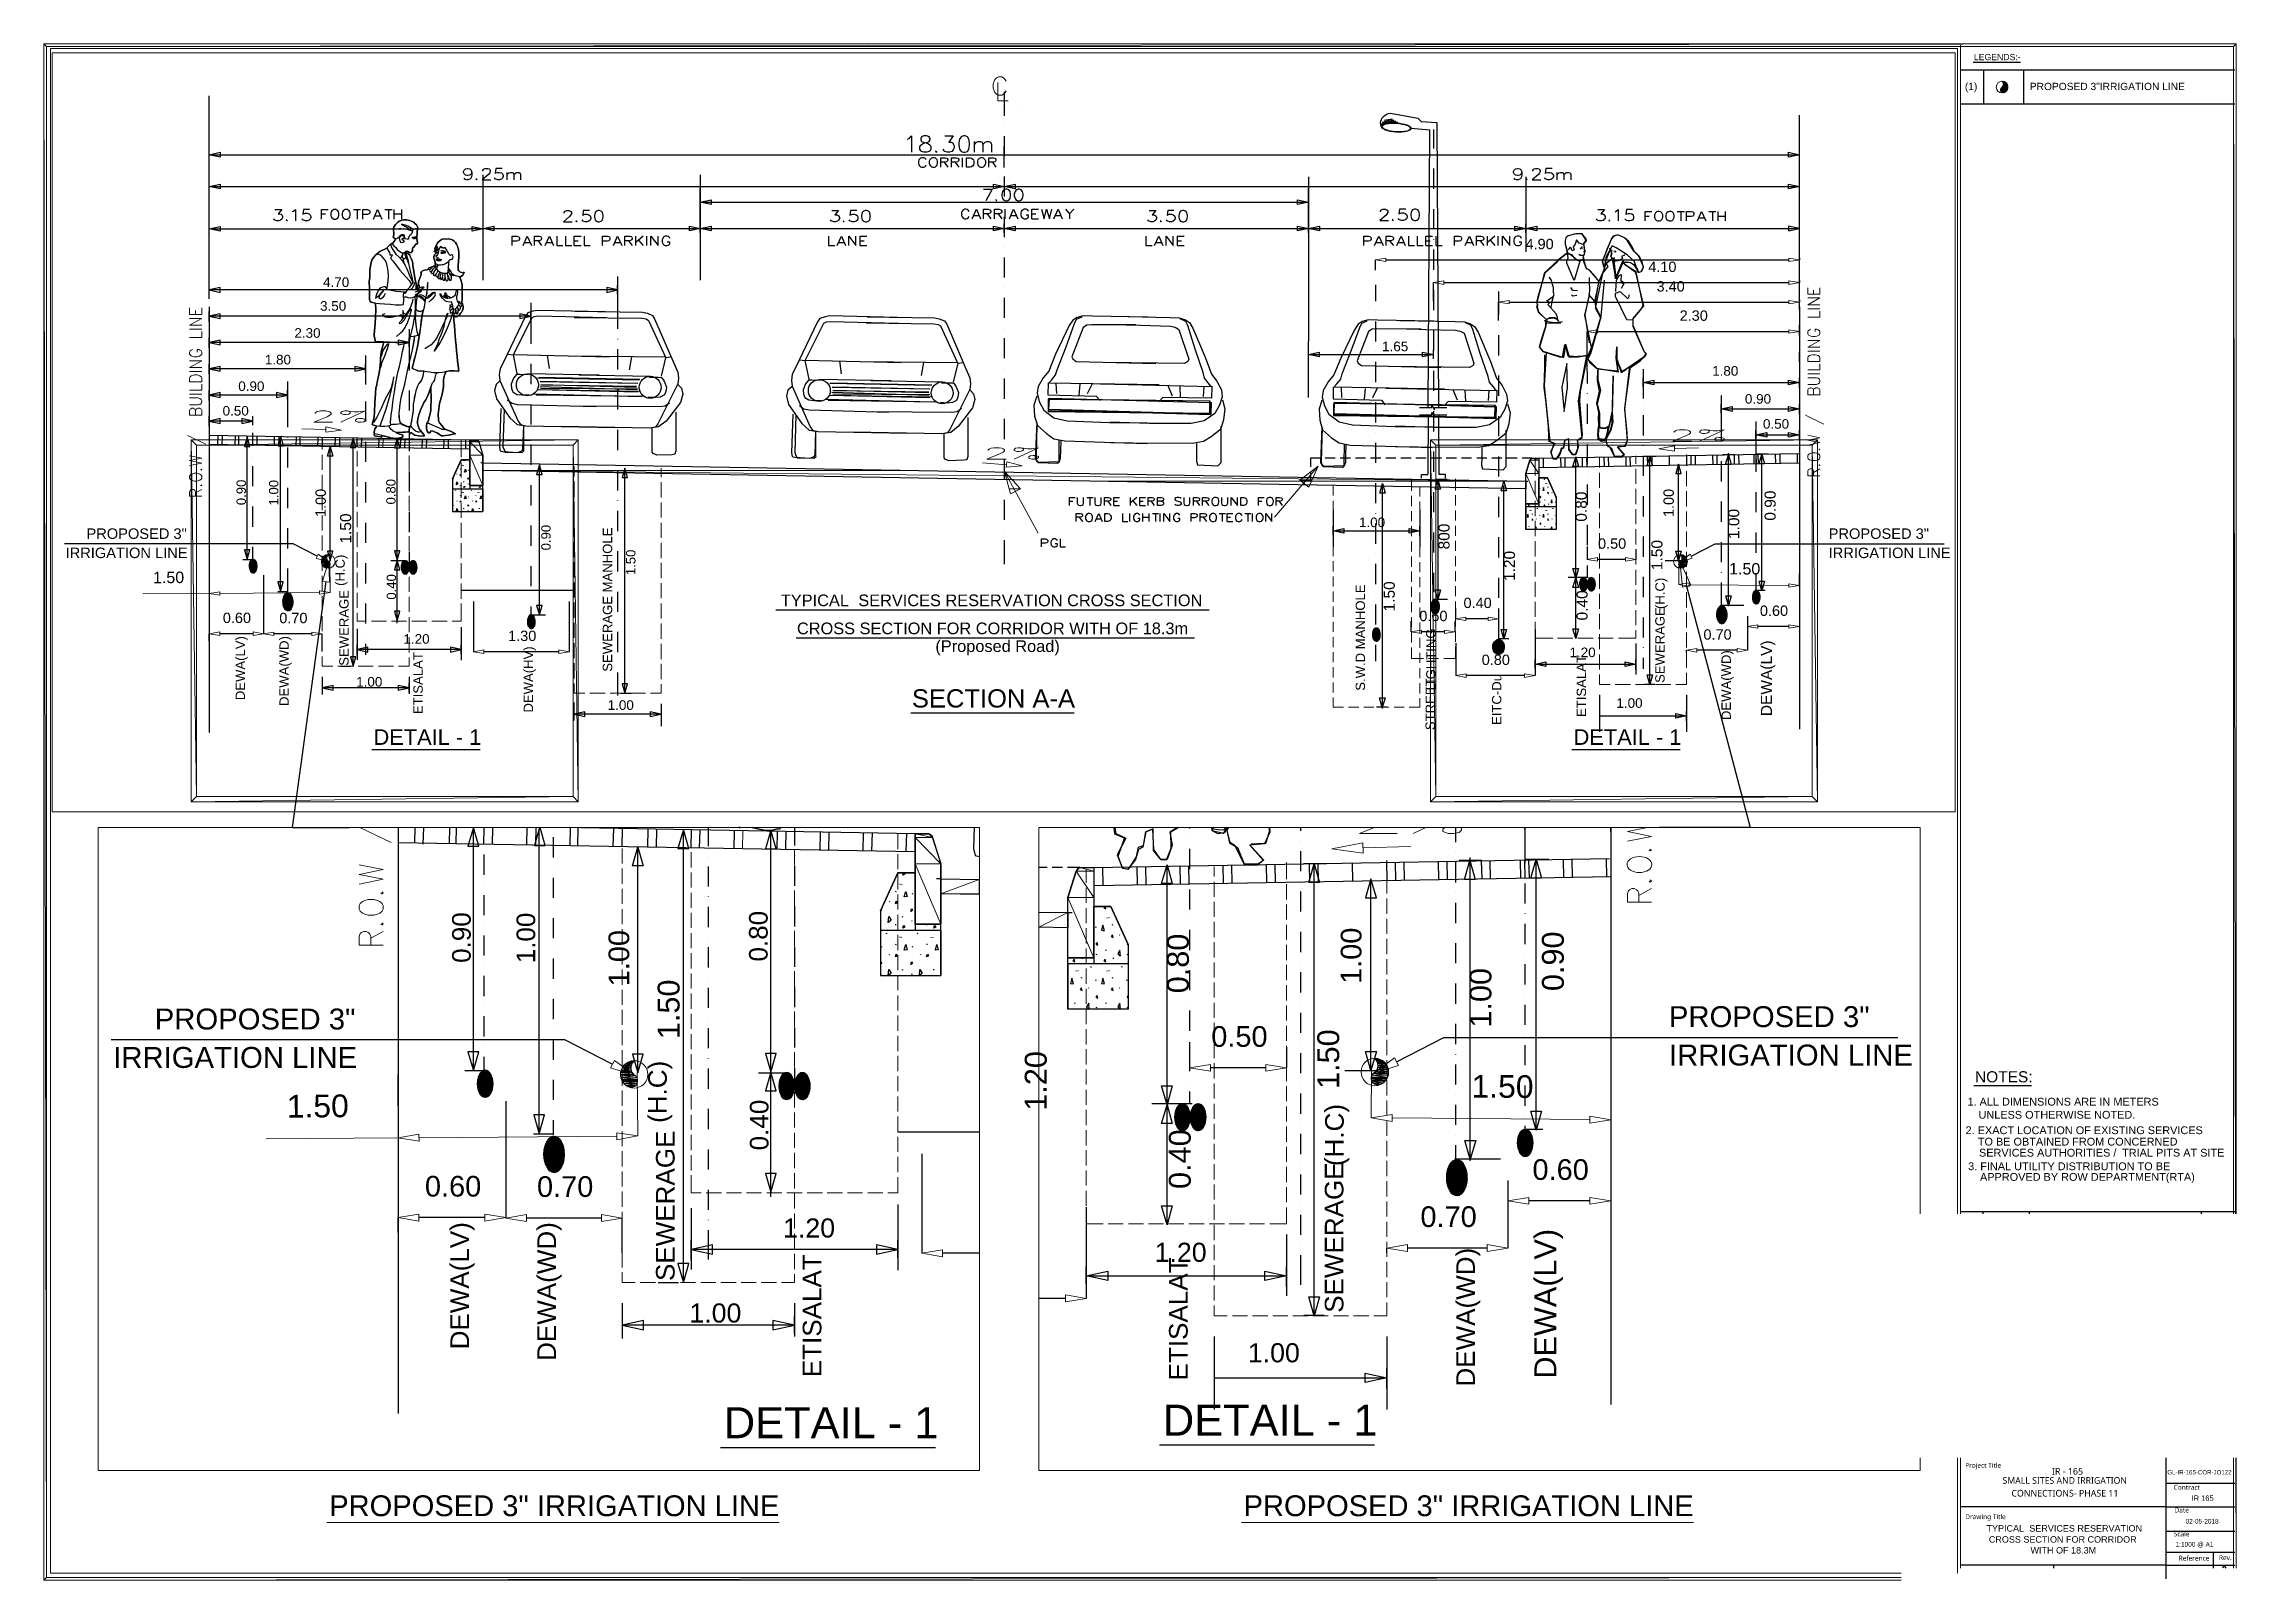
# Model space of a CAD drawing. Header units: inches. Extents: x 11 to 850, y 10 to 598.
import ezdxf

# ---------------------------------------------------------------- set-up
doc = ezdxf.new("R2010")
doc.units = ezdxf.units.IN
doc.header["$MEASUREMENT"] = 0
doc.layers.add('PDF_Geometry', color=7, linetype='Continuous')
doc.layers.add('PDF_Text', color=7, linetype='Continuous')
doc.styles.add('PDF Arial', font='arial.ttf')
doc.styles.add('PDF Segoe UI', font='segoeui.ttf')

msp = doc.modelspace()

# ---------------------------------------------------------------- texts
at = {"layer": 'PDF_Text', "attachment_point": 7}
for s, insert, char_height, style in [('\\W1.000794;LEGENDS:-', (749.46, 591.66), 2.3743, 'PDF Arial'), ('\\W1.000689;(1)', (746.01, 579.44), 2.7932, 'PDF Arial'), ('\\W1.000779;PROPOSED 3"IRRIGATION LINE', (770.85, 580.21), 2.7932, 'PDF Arial'), ('\\W1.001212;4.90', (577.99, 519.32), 3.9571, 'PDF Arial'), ('\\W1.001212;4.10', (624.94, 510.6), 3.9571, 'PDF Arial'), ('\\W1.001212;4.70', (118.11, 504.88), 3.6778, 'PDF Arial'), ('\\W1.001259;3.40', (628.1, 503.12), 3.9571, 'PDF Arial'), ('\\W1.001259;3.50', (116.96, 495.77), 3.6778, 'PDF Arial'), ('\\W1.000887;2.30', (636.94, 491.93), 3.9571, 'PDF Arial'), ('\\W1.000887;2.30', (107.14, 485.43), 3.6778, 'PDF Arial'), ('\\W1.001125;1.80', (95.84, 475.23), 3.6778, 'PDF Arial'), ('\\W1.001086;1.65', (523.13, 480.3), 3.6778, 'PDF Arial'), ('\\W1.001125;1.80', (649.36, 470.93), 3.6778, 'PDF Arial'), ('\\W1.001136;0.90', (85.68, 465.08), 3.6778, 'PDF Arial'), ('\\W1.001136;0.90', (661.89, 460.2), 3.6778, 'PDF Arial'), ('\\W1.001136;0.50', (79.69, 455.65), 3.6778, 'PDF Arial'), ('\\W1.001136;0.50', (668.79, 450.64), 3.6778, 'PDF Arial'), ('\\W1.001125;1.00', (514.28, 412.99), 3.6778, 'PDF Arial'), ('\\W1.001136;0.50', (605.72, 404.72), 3.9571, 'PDF Arial'), ('\\W1.000936;TYPICAL', (293.18, 382.73), 4.4692, 'PDF Arial'), ('\\W1.000844;SERVICES RESERVATION CROSS SECTION', (322.81, 382.73), 4.4692, 'PDF Arial'), ('\\W1.001136;0.40', (554.28, 382.03), 3.9571, 'PDF Arial'), ('\\W1.001136;0.60', (79.78, 376.3), 3.9571, 'PDF Arial'), ('\\W1.001136;0.70', (101.37, 376.24), 3.9571, 'PDF Arial'), ('\\W1.001136;0.60', (537.37, 377.02), 3.9571, 'PDF Arial'), ('\\W1.001136;0.60', (667.63, 379.03), 3.9571, 'PDF Arial'), ('\\W1.001125;1.20', (148.85, 368.37), 3.6778, 'PDF Arial'), ('\\W1.001125;1.30', (188.89, 369.41), 3.9571, 'PDF Arial'), ('\\W1.000731;CROSS SECTION FOR CORRIDOR WITH OF 18.3m', (299.35, 372), 4.4692, 'PDF Arial'), ('\\W1.000829;(Proposed Road)', (352.29, 363.93), 4.4692, 'PDF Arial'), ('\\W1.001136;0.70', (646.04, 369.93), 3.9571, 'PDF Arial'), ('\\W1.001136;0.80', (561.24, 360.24), 3.9571, 'PDF Arial'), ('\\W1.001125;1.20', (594.8, 363.23), 3.6778, 'PDF Arial'), ('\\W1.001125;1.00', (130.77, 351.98), 3.6778, 'PDF Arial'), ('\\W1.001125;1.00', (226.96, 343.07), 3.6778, 'PDF Arial'), ('\\W1.001125;1.00', (612.75, 343.85), 3.6778, 'PDF Arial'), ('\\W1.001136;0.50', (457.8, 214.1), 7.9142, 'PDF Arial'), ('\\W1.000660;NOTES:', (749.87, 200.57), 4.2364, 'PDF Arial'), ('\\W1.000790;1. ALL DIMENSIONS ARE IN METERS', (747.01, 191.68), 2.9795, 'PDF Arial'), ('\\W1.000742;UNLESS OTHERWISE NOTED.', (751.24, 186.67), 2.9795, 'PDF Arial'), ('\\W1.000779;2. EXACT LOCATION OF EXISTING SERVICES', (746.29, 180.76), 2.9795, 'PDF Arial'), ('\\W1.000750;TO BE OBTAINED FROM CONCERNED', (750.97, 176.4), 2.9795, 'PDF Arial'), ('\\W1.001136;0.60', (580.65, 163.18), 7.9142, 'PDF Arial'), ('\\W1.000799;3. FINAL UTILITY DISTRIBUTION TO BE', (747.27, 166.97), 2.9795, 'PDF Arial'), ('\\W1.000784;SERVICES AUTHORITIES /', (751.42, 172.17), 2.9795, 'PDF Arial'), ('\\W1.000832;TRIAL PITS AT SITE', (806.15, 172.17), 2.9795, 'PDF Arial'), ('\\W1.001136;0.60', (157.07, 156.8), 7.9142, 'PDF Arial'), ('\\W1.001136;0.70', (199.93, 156.67), 7.9142, 'PDF Arial'), ('\\W1.000800;APPROVED BY ROW DEPARTMENT(RTA)', (751.81, 162.05), 2.9795, 'PDF Arial'), ('\\W1.001136;0.70', (537.79, 145.16), 7.9142, 'PDF Arial'), ('\\W1.001125;1.20', (294.04, 141.14), 7.309, 'PDF Arial'), ('\\W1.001125;1.20', (436.14, 131.84), 7.309, 'PDF Arial'), ('\\W1.001125;1.00', (258.21, 108.62), 7.309, 'PDF Arial'), ('\\W1.001125;1.00', (471.78, 93.4), 7.309, 'PDF Arial'), ('\\W0.999980;Project Title', (746.15, 52.51), 1.867, 'PDF Segoe UI'), ('\\W1.020758;IR - 165', (779.29, 50.5), 2.5501, 'PDF Segoe UI'), ('\\W1.000782;PROPOSED 3" IRRIGATION LINE', (120.47, 34.53), 7.9607, 'PDF Arial'), ('\\W1.000782;PROPOSED 3" IRRIGATION LINE', (470.16, 34.53), 7.9607, 'PDF Arial'), ('\\W1.000119;SMALL SITES AND IRRIGATION', (760.43, 46.99), 2.5501, 'PDF Segoe UI'), ('\\W1.011218;CONNECTIONS- PHASE 11', (763.82, 42.11), 2.5501, 'PDF Segoe UI'), ('\\W1.000314;Contract', (825.89, 44.72), 1.867, 'PDF Segoe UI'), ('\\W1.000180;Drawing Title', (746.15, 32.87), 1.867, 'PDF Segoe UI'), ('\\W0.999934;Date', (826.21, 36.01), 1.867, 'PDF Segoe UI'), ('\\W1.000936;TYPICAL', (754.29, 28.71), 2.4674, 'PDF Arial'), ('\\W1.000822;CROSS SECTION FOR CORRIDOR', (755.18, 24.48), 2.4674, 'PDF Arial'), ('\\W1.000901;SERVICES RESERVATION', (770.65, 28.71), 2.4674, 'PDF Arial'), ('\\W0.999365;Scale', (825.92, 26.9), 1.867, 'PDF Segoe UI'), ('\\W1.000795;WITH OF 18.3M', (771.11, 20.32), 2.4674, 'PDF Arial'), ('\\W1.000101;Reference', (827.77, 17.6), 1.867, 'PDF Segoe UI'), ('\\W1.000119;Rev.', (843.18, 17.8), 1.867, 'PDF Segoe UI')]:
    msp.add_mtext(s, dxfattribs=dict(at, insert=insert, char_height=char_height, style=style))
at = {"layer": 'PDF_Text', "attachment_point": 7, "rotation": 90, "style": 'PDF Arial'}
for s, insert, char_height in [('\\W1.001136;0.90', (88.65, 421.45), 3.5847), ('\\W1.001125;1.00', (101.07, 421.33), 3.5847), ('\\W1.001136;0.80', (145.88, 421.71), 3.5847), ('\\W1.001136;0.80', (601.47, 415.12), 4.2364), ('\\W1.001125;1.00', (659.8, 408.49), 4.2364), ('\\W1.001136;0.90', (673.72, 415.51), 4.2364), ('\\W1.001125;1.50', (128.92, 406.74), 4.2364), ('\\W1.001136;0.90', (205.19, 404.15), 3.5847), ('\\W1.000853;SEWERAGE MANHOLE', (228.73, 357.73), 3.5847), ('\\W1.001335;800', (548.98, 404.51), 4.2364), ('\\W1.001125;1.50', (237.64, 394.67), 3.5847), ('\\W1.001125;1.20', (574.02, 392.43), 4.2364), ('\\W1.001125;1.50', (630.41, 396.59), 4.2364), ('\\W1.000620;(H.C)', (127.49, 390.55), 3.5847), ('\\W1.001136;0.40', (146.07, 385.29), 3.5847), ('\\W1.000940;SEWERAGE', (127.93, 360.01), 3.5847), ('\\W1.000863;S.W.D MANHOLE', (516.65, 350.45), 3.5847), ('\\W1.001125;1.50', (528.04, 380.79), 4.2364), ('\\W1.001136;0.40', (601.79, 377.33), 4.2364), ('\\W1.000620;(H.C)', (632.3, 381.71), 3.5847), ('\\W1.000940;SEWERAGE', (631.24, 353.44), 3.5847), ('\\W1.000703;DEWA(LV)', (89.31, 346.84), 3.5847), ('\\W1.000625;DEWA(WD)', (106.09, 344.63), 3.5847), ('\\W1.000649;LIGHTING', (543.64, 350.62), 3.5847), ('\\W1.000703;DEWA(LV)', (673.53, 340.73), 4.2364), ('\\W1.000732;ETISALAT', (156.28, 341.52), 3.5847), ('\\W1.000665;DEWA(HV)', (199.49, 342.09), 3.5847), ('\\W1.000732;ETISALAT', (601.19, 340.41), 3.5847), ('\\W1.000625;DEWA(WD)', (657.6, 339.23), 3.5847), ('\\W1.000963;STREET', (543.38, 335.36), 3.5847), ('\\W1.000644;EITC-Du', (568.81, 337.35), 3.5847), ('\\W1.001136;0.90', (174.68, 246.32), 7.1228), ('\\W1.001125;1.00', (199.33, 246.15), 7.1228), ('\\W1.001136;0.80', (288.24, 246.84), 7.1228), ('\\W1.001136;0.80', (449.35, 234.69), 8.3797), ('\\W1.001136;0.90', (592.76, 235.53), 8.3797), ('\\W1.001125;1.00', (565.05, 221.56), 8.3797), ('\\W1.001125;1.50', (254.57, 217.14), 8.3797), ('\\W1.001125;1.50', (506.84, 198.08), 8.3797), ('\\W1.001125;1.20', (394.98, 189.76), 8.3797), ('\\W1.000620;(H.C)', (251.71, 185.09), 7.1228), ('\\W1.001136;0.40', (288.56, 174.59), 7.1228), ('\\W1.000620;(H.C)', (510.62, 168.57), 7.1228), ('\\W1.000940;SEWERAGE', (252.66, 124.61), 7.1228), ('\\W1.001136;0.40', (450.07, 159.83), 8.3797), ('\\W1.000940;SEWERAGE', (508.45, 112.45), 7.1228), ('\\W1.000703;DEWA(LV)', (176.07, 98.46), 7.1228), ('\\W1.000625;DEWA(WD)', (209.31, 94.04), 7.1228), ('\\W1.000703;DEWA(LV)', (592.28, 87.28), 8.3797), ('\\W1.000732;ETISALAT', (308.79, 87.81), 7.1228), ('\\W1.000625;DEWA(WD)', (560.76, 84.22), 7.1228), ('\\W1.000732;ETISALAT', (448.88, 86.58), 7.1228)]:
    msp.add_mtext(s, dxfattribs=dict(at, insert=insert, char_height=char_height))
at = {"layer": 'PDF_Text', "color": 1, "attachment_point": 7, "style": 'PDF Arial'}
for s, insert, char_height, rotation in [('\\W1.001125;1.00', (119.22, 416.9), 3.9571, 90), ('\\W1.001125;1.00', (634.76, 416.9), 3.9571, 90), ('\\W1.001125;1.50', (53.09, 391.52), 4.3761, 0.31831), ('\\W1.001125;1.50', (655.84, 394.89), 4.3761, 359.68169), ('\\W1.001125;1.00', (235.31, 237.36), 7.9142, 90), ('\\W1.001125;1.00', (515.36, 238.27), 7.9142, 90), ('\\W1.001125;1.50', (557.32, 194.69), 8.7059, 359.52255), ('\\W1.001125;1.50', (104.28, 186.98), 8.7059, 0.47745)]:
    msp.add_mtext(s, dxfattribs=dict(at, insert=insert, char_height=char_height, rotation=rotation))
for s, insert, char_height in [('\\W1.000844;PROPOSED 3"', (27.62, 408.49), 4.0036), ('\\W1.000844;PROPOSED 3"', (693.92, 408.49), 4.0036), ('\\W1.000757;IRRIGATION LINE', (19.64, 401.14), 4.0036), ('\\W1.000757;IRRIGATION LINE', (693.93, 401.14), 4.0036), ('\\W1.000915;SECTION A-A', (343.31, 343.93), 6.9831), ('\\W1.000843;DETAIL - 1', (137.42, 329.74), 5.9589), ('\\W1.000843;DETAIL - 1', (596.38, 329.74), 5.9589), ('\\W1.000844;PROPOSED 3"', (53.74, 220.73), 8.0073), ('\\W1.000844;PROPOSED 3"', (632.82, 221.64), 8.0073), ('\\W1.000757;IRRIGATION LINE', (37.85, 206.03), 8.0073), ('\\W1.000757;IRRIGATION LINE', (632.86, 206.94), 8.0073), ('\\W1.000843;DETAIL - 1', (271.38, 64.46), 11.8713), ('\\W1.000843;DETAIL - 1', (439.3, 65.43), 11.8713)]:
    msp.add_mtext(s, dxfattribs=dict(at, insert=insert, char_height=char_height))
at = {"layer": 'PDF_Text', "color": 82, "true_color": 0x2eb800, "attachment_point": 7, "style": 'PDF Arial'}
for s, insert, char_height in [('\\W1.000790;GL-IR-165-COR-JO122', (823.42, 50.58), 1.6759), ('\\W1.000904;IR 165', (832.73, 40.49), 2.0484), ('\\W1.000868;02-05-2018', (830.42, 31.78), 1.7691), ('\\W1.000883;1:1000 @ A1', (826.62, 22.64), 1.7691)]:
    msp.add_mtext(s, dxfattribs=dict(at, insert=insert, char_height=char_height))

# ---------------------------------------------------------------- linework, layer by layer
at = {"layer": 'PDF_Geometry', "lineweight": 0}
for points in [[(849.77, 597.95), (12.36, 596.91), (11.32, 597.95), (849.77, 597.95)], [(12.36, 596.91), (11.32, 597.95), (12.36, 11.19), (12.36, 596.91)], [(11.32, 597.95), (12.36, 11.19), (11.32, 10.15), (11.32, 597.95)], [(848.73, 596.91), (849.77, 597.95), (12.36, 596.91), (848.73, 596.91)], [(743.17, 150.35), (743.17, 596.19), (13.86, 596.19), (13.86, 12.88)], [(849.77, 597.95), (848.73, 596.91)], [(849.52, 150.35), (848.73, 596.91), (849.77, 597.95), (849.77, 150.35)], [(849.52, 150.35), (848.73, 596.91), (848.73, 150.35)], [(14.51, 304.11), (742.33, 304.11), (742.33, 594.5), (14.51, 594.5), (14.51, 304.11)], [(183.47, 528.23), (179.31, 527.32), (183.47, 527.32), (183.47, 528.23)], [(678.59, 528.23), (678.59, 527.32), (682.75, 527.32), (678.59, 528.23)], [(175.15, 528.1), (175.15, 527.19), (179.31, 527.19), (175.15, 528.1)], [(175.15, 527.19), (179.31, 527.19), (175.15, 526.28), (175.15, 527.19)], [(179.31, 527.32), (183.47, 527.32), (183.47, 526.41), (179.31, 527.32)], [(678.59, 527.32), (682.75, 527.32), (678.59, 526.41), (678.59, 527.32)], [(524.59, 515.94), (524.59, 514.64), (520.62, 515.29), (524.59, 515.94)], [(678.72, 515.94), (678.72, 514.64), (682.75, 515.29), (678.72, 515.94)], [(546.76, 507.29), (546.76, 505.92), (542.8, 506.57), (546.76, 507.29)], [(678.72, 507.29), (678.72, 505.92), (682.75, 506.57), (678.72, 507.29)], [(571.67, 499.81), (571.67, 498.44), (567.64, 499.16), (571.67, 499.81)], [(678.72, 499.81), (678.72, 498.44), (682.75, 499.16), (678.72, 499.81)], [(605.56, 488.56), (605.56, 487.26), (601.52, 487.91), (605.56, 488.56)], [(678.72, 488.56), (678.72, 487.26), (682.75, 487.91), (678.72, 488.56)], [(119.22, 451.42), (125.2, 450.19), (119.15, 449.4), (119.22, 451.42)], [(379.56, 437.96), (385.47, 436.46), (379.36, 435.94), (379.56, 437.96)], [(498.7, 436.4), (491.68, 431), (496.23, 431), (498.7, 436.4)], [(635.02, 442.12), (628.97, 442.97), (634.95, 444.14), (635.02, 442.12)], [(378.78, 434.32), (380.47, 427.75), (384.82, 427.75), (378.78, 434.32)], [(378.78, 434.32), (384.82, 427.75), (384.82, 427.75), (378.78, 434.32)], [(380.47, 427.75), (384.82, 427.75), (381.05, 425.73), (380.47, 427.75)], [(491.68, 431), (496.23, 431), (495.06, 428.33), (491.68, 431)], [(605.56, 401.41), (605.56, 400.04), (601.52, 400.69), (605.56, 401.41)], [(616.22, 401.41), (616.22, 400.04), (620.19, 400.69), (616.22, 401.41)], [(555.22, 378.65), (555.22, 377.34), (551.25, 378), (555.22, 378.65)], [(563.67, 378.65), (563.67, 377.34), (567.64, 378), (563.67, 378.65)], [(78.57, 372.92), (78.57, 371.62), (74.6, 372.27), (78.57, 372.92)], [(91.32, 372.92), (91.32, 371.62), (95.35, 372.27), (91.32, 372.92)], [(99.32, 372.86), (99.32, 371.56), (95.35, 372.21), (99.32, 372.86)], [(113.82, 372.86), (113.82, 371.56), (117.79, 372.21), (113.82, 372.86)], [(538.18, 373.64), (538.18, 372.34), (534.15, 372.99), (538.18, 373.64)], [(547.02, 373.64), (547.02, 372.34), (550.99, 372.99), (547.02, 373.64)], [(666.88, 375.72), (666.88, 374.35), (662.92, 375), (666.88, 375.72)], [(678.72, 375.72), (678.72, 374.35), (682.75, 375), (678.72, 375.72)], [(179.57, 366.09), (179.57, 364.73), (175.6, 365.38), (179.57, 366.09)], [(208.25, 366.09), (208.25, 364.73), (212.28, 365.38), (208.25, 366.09)], [(643.54, 366.61), (643.54, 365.25), (639.5, 365.96), (643.54, 366.61)], [(658.88, 366.61), (658.88, 365.25), (662.92, 365.96), (658.88, 366.61)], [(555.28, 356.92), (555.28, 355.56), (551.32, 356.27), (555.28, 356.92)], [(577.59, 356.92), (577.59, 355.56), (581.62, 356.27), (577.59, 356.92)], [(32.13, 52.17), (369.15, 52.17), (369.15, 298.13), (32.13, 298.13), (32.13, 52.17)], [(728.93, 150.35), (728.93, 298.13), (391.85, 298.13), (391.85, 52.17)], [(515.94, 288.31), (503.97, 289.94), (515.81, 292.28), (515.94, 288.31)], [(457.47, 207.47), (457.47, 204.87), (449.53, 206.17), (457.47, 207.47)], [(478.67, 207.47), (478.67, 204.87), (486.61, 206.17), (478.67, 207.47)], [(579.22, 156.55), (579.22, 153.95), (571.28, 155.25), (579.22, 156.55)], [(602.63, 156.55), (602.63, 153.95), (610.56, 155.25), (602.63, 156.55)], [(154.73, 150.17), (154.73, 147.51), (146.79, 148.87), (154.73, 150.17)], [(180.03, 150.17), (180.03, 147.51), (187.96, 148.87), (180.03, 150.17)], [(195.9, 150.04), (195.9, 147.38), (187.96, 148.68), (195.9, 150.04)], [(224.58, 150.04), (224.58, 147.38), (232.51, 148.68), (224.58, 150.04)], [(355.04, 136.52), (355.04, 133.92), (347.1, 135.22), (355.04, 136.52)], [(532.85, 138.53), (532.85, 135.93), (524.91, 137.23), (532.85, 138.53)], [(563.35, 138.53), (563.35, 135.93), (571.28, 137.23), (563.35, 138.53)], [(402.06, 119.35), (402.06, 116.68), (409.99, 117.98), (402.06, 119.35)], [(391.85, 52.17), (728.93, 52.17), (728.93, 56.9)], [(743.17, 12.88), (743.17, 56.9)], [(848.73, 56.9), (848.73, 14.74)], [(849.76, 14.74), (849.68, 56.9)], [(849.76, 14.74), (849.68, 56.9)], [(849.77, 56.9), (849.77, 14.74)], [(119.61, 32.27), (292.54, 32.27)], [(469.31, 32.27), (642.17, 32.27)], [(12.36, 11.19), (11.32, 10.15), (721.62, 11.16)], [(11.32, 10.15), (721.62, 11.16)], [(721.62, 10.15), (11.32, 10.15)], [(721.62, 11.19), (12.36, 11.19)], [(13.86, 12.88), (721.62, 12.88)]]:
    msp.add_lwpolyline(points, dxfattribs=at)
at = {"layer": 'PDF_Geometry', "lineweight": 13}
for points in [[(744.28, 150.35), (744.28, 597.43)], [(744.28, 14.74), (744.28, 56.9)]]:
    msp.add_lwpolyline(points, dxfattribs=at)
at = {"layer": 'PDF_Geometry', "lineweight": 25}
for points in [[(744.28, 588), (849.24, 588)], [(749.22, 590.99), (767.3, 590.99)], [(753.19, 588), (753.19, 574.99)], [(768.47, 588), (768.47, 574.99)], [(378.65, 579.61), (378.65, 570.37)], [(74.6, 543.77), (74.6, 578.11)], [(385.15, 574.66), (385.15, 574.66)], [(682.75, 529.4), (682.75, 570.7)], [(744.28, 574.99), (849.24, 574.99)], [(341.64, 561.53), (342.23, 561.79), (343.14, 562.7), (343.14, 556.45)], [(347.88, 562.7), (346.97, 562.37), (346.71, 561.79), (346.71, 561.2), (346.97, 560.62), (347.56, 560.29), (348.79, 560.03), (349.64, 559.71), (350.29, 559.12), (350.55, 558.53), (350.55, 557.62), (350.29, 557.04), (349.96, 556.78), (349.05, 556.45), (347.88, 556.45), (346.97, 556.78), (346.71, 557.04), (346.39, 557.62), (346.39, 558.53), (346.71, 559.12), (347.3, 559.71), (348.21, 560.03), (349.38, 560.29), (349.96, 560.62), (350.29, 561.2), (350.29, 561.79), (349.96, 562.37), (349.05, 562.7), (347.88, 562.7)], [(355.88, 562.7), (359.13, 562.7), (357.38, 560.29), (358.29, 560.29), (358.87, 560.03), (359.13, 559.71), (359.46, 558.86), (359.46, 558.21), (359.13, 557.36), (358.55, 556.78), (357.7, 556.45), (356.79, 556.45), (355.88, 556.78), (355.62, 557.04), (355.3, 557.62)], [(363.04, 562.7), (362.13, 562.37), (361.54, 561.53), (361.22, 560.03), (361.22, 559.12), (361.54, 557.62), (362.13, 556.78), (363.04, 556.45), (363.62, 556.45), (364.53, 556.78), (365.12, 557.62), (365.38, 559.12), (365.38, 560.03), (365.12, 561.53), (364.53, 562.37), (363.62, 562.7), (363.04, 562.7)], [(378.65, 566.53), (378.65, 566.53)], [(378.65, 562.63), (378.65, 554.96)], [(541.37, 564.97), (541.37, 564.97)], [(542.73, 565.23), (542.73, 557.95)], [(544.1, 567.83), (544.1, 567.83)], [(78.77, 554.63), (74.6, 555.54), (78.77, 556.45), (78.77, 554.63)], [(74.6, 555.54), (682.75, 555.54)], [(348.79, 553.53), (348.6, 553.85), (348.21, 554.24), (347.82, 554.37), (346.97, 554.37), (346.58, 554.24), (346.19, 553.85), (346, 553.53), (345.8, 553.01), (345.8, 552.16), (346, 551.64), (346.19, 551.25), (346.58, 550.93), (346.97, 550.73), (347.82, 550.73), (348.21, 550.93), (348.6, 551.25), (348.79, 551.64)], [(351.14, 554.37), (350.75, 554.24), (350.36, 553.85), (350.16, 553.53), (349.96, 553.01), (349.96, 552.16), (350.16, 551.64), (350.36, 551.25), (350.75, 550.93), (351.14, 550.73), (351.92, 550.73), (352.37, 550.93), (352.76, 551.25), (352.96, 551.64), (353.15, 552.16), (353.15, 553.01), (352.96, 553.53), (352.76, 553.85), (352.37, 554.24), (351.92, 554.37), (351.14, 554.37)], [(352.63, 557.04), (352.31, 556.78), (352.63, 556.45), (352.96, 556.78)], [(354.32, 550.73), (354.32, 554.37), (356.08, 554.37), (356.66, 554.24), (356.86, 554.05), (357.05, 553.72), (357.05, 553.33), (356.86, 553.01), (356.66, 552.81), (356.08, 552.68), (354.32, 552.68)], [(358.48, 550.73), (358.48, 554.37), (360.24, 554.37), (360.83, 554.24), (361.02, 554.05), (361.22, 553.72), (361.22, 553.33), (361.02, 553.01), (360.83, 552.81), (360.24, 552.68), (358.48, 552.68)], [(362.65, 550.73), (362.65, 554.37)], [(364.21, 550.73), (364.21, 554.37), (365.57, 554.37), (366.16, 554.24), (366.55, 553.85), (366.81, 553.53), (367, 553.01), (367, 552.16), (366.81, 551.64), (366.55, 551.25), (366.16, 550.93), (365.57, 550.73), (364.21, 550.73)], [(367.2, 556.45), (367.2, 560.62)], [(367.2, 559.45), (368.04, 560.29), (368.63, 560.62), (369.54, 560.62), (370.13, 560.29), (370.45, 559.45), (370.45, 556.45)], [(369.54, 554.37), (369.15, 554.24), (368.76, 553.85), (368.57, 553.53), (368.37, 553.01), (368.37, 552.16), (368.57, 551.64), (368.76, 551.25), (369.15, 550.93), (369.54, 550.73), (370.32, 550.73), (370.71, 550.93), (371.1, 551.25), (371.3, 551.64), (371.56, 552.16), (371.56, 553.01), (371.3, 553.53), (371.1, 553.85), (370.71, 554.24), (370.32, 554.37), (369.54, 554.37)], [(370.45, 559.45), (371.3, 560.29), (371.95, 560.62), (372.79, 560.62), (373.38, 560.29), (373.7, 559.45), (373.7, 556.45)], [(372.73, 550.73), (372.73, 554.37), (374.48, 554.37), (375.07, 554.24), (375.26, 554.05), (375.46, 553.72), (375.46, 553.33), (375.26, 553.01), (375.07, 552.81), (374.48, 552.68), (372.73, 552.68)], [(378.65, 550.6), (378.65, 558.79)], [(542.73, 554.05), (542.73, 554.05)], [(678.59, 556.45), (682.75, 555.54), (678.59, 554.63), (678.59, 556.45)], [(174.95, 548.78), (174.69, 548.19), (174.24, 547.74), (173.52, 547.54), (173.26, 547.54), (172.55, 547.74), (172.09, 548.19), (171.83, 548.78), (171.83, 549.04), (172.09, 549.62), (172.55, 550.08), (173.26, 550.28), (173.52, 550.28), (174.24, 550.08), (174.69, 549.62), (174.95, 548.78), (174.95, 547.74), (174.69, 546.7), (174.24, 546.11), (173.52, 545.92), (173.07, 545.92), (172.35, 546.11), (172.09, 546.5)], [(176.84, 546.31), (176.58, 546.11), (176.84, 545.92), (177.1, 546.11)], [(179.18, 549.23), (179.18, 549.43), (179.44, 549.82), (179.7, 550.08), (180.16, 550.28), (181.13, 550.28), (181.59, 550.08), (181.85, 549.82), (182.04, 549.43), (182.04, 549.04), (181.85, 548.58), (181.33, 548), (178.99, 545.92), (182.3, 545.92)], [(179.25, 547.8), (179.25, 507.48)], [(186.59, 550.28), (184.19, 550.28), (183.93, 548.39), (184.19, 548.58), (184.9, 548.78), (185.62, 548.78), (186.33, 548.58), (186.79, 548.19), (187.05, 547.54), (187.05, 547.15), (186.79, 546.5), (186.33, 546.11), (185.62, 545.92), (184.9, 545.92), (184.19, 546.11), (183.93, 546.31), (183.73, 546.7)], [(188.48, 545.92), (188.48, 548.78)], [(188.48, 548), (189.2, 548.58), (189.65, 548.78), (190.37, 548.78), (190.82, 548.58), (191.08, 548), (191.08, 545.92)], [(191.08, 548), (191.8, 548.58), (192.25, 548.78), (192.97, 548.78), (193.42, 548.58), (193.68, 548), (193.68, 545.92)], [(262.36, 547.8), (262.36, 507.48)], [(355.69, 552.68), (357.05, 550.73)], [(359.85, 552.68), (361.22, 550.73)], [(374.09, 552.68), (375.46, 550.73)], [(378.65, 551.06), (378.65, 551.06)], [(378.65, 547.22), (378.65, 539.48)], [(494.99, 547.02), (494.99, 484.2)], [(542.73, 550.21), (542.73, 542.47)], [(576.55, 548.78), (576.29, 548.19), (575.83, 547.74), (575.12, 547.54), (574.86, 547.54), (574.14, 547.74), (573.69, 548.19), (573.43, 548.78), (573.43, 549.04), (573.69, 549.62), (574.14, 550.08), (574.86, 550.28), (575.12, 550.28), (575.83, 550.08), (576.29, 549.62), (576.55, 548.78), (576.55, 547.74), (576.29, 546.7), (575.83, 546.11), (575.12, 545.92), (574.6, 545.92), (573.88, 546.11), (573.69, 546.5)], [(578.05, 547.02), (578.05, 518.34)], [(578.44, 546.31), (578.18, 546.11), (578.44, 545.92), (578.63, 546.11)], [(580.78, 549.23), (580.78, 549.43), (581.04, 549.82), (581.3, 550.08), (581.75, 550.28), (582.66, 550.28), (583.18, 550.08), (583.38, 549.82), (583.64, 549.43), (583.64, 549.04), (583.38, 548.58), (582.92, 548), (580.58, 545.92), (583.9, 545.92)], [(588.13, 550.28), (585.78, 550.28), (585.52, 548.39), (585.78, 548.58), (586.5, 548.78), (587.22, 548.78), (587.93, 548.58), (588.39, 548.19), (588.65, 547.54), (588.65, 547.15), (588.39, 546.5), (587.93, 546.11), (587.22, 545.92), (586.5, 545.92), (585.78, 546.11), (585.52, 546.31), (585.33, 546.7)], [(590.08, 545.92), (590.08, 548.78)], [(590.08, 548), (590.79, 548.58), (591.25, 548.78), (591.96, 548.78), (592.42, 548.58), (592.68, 548), (592.68, 545.92)], [(592.68, 548), (593.39, 548.58), (593.85, 548.78), (594.56, 548.78), (595.02, 548.58), (595.28, 548), (595.28, 545.92)], [(78.77, 542.47), (74.6, 543.38), (78.77, 544.29), (78.77, 542.47)], [(74.6, 500.39), (74.6, 543.77)], [(74.6, 543.38), (378.65, 543.38)], [(179.25, 542.28), (179.25, 518.99)], [(262.36, 529.14), (262.36, 542.54)], [(266.52, 536.49), (262.36, 537.4), (266.52, 538.31), (266.52, 536.49)], [(262.36, 537.4), (494.99, 537.4)], [(370.65, 542.28), (373.96, 542.28), (371.56, 537.92)], [(374.48, 544.29), (378.65, 543.38), (374.48, 542.47), (374.48, 544.29)], [(375.59, 538.37), (375.39, 538.18), (375.59, 537.92), (375.85, 538.18)], [(379.17, 542.28), (378.45, 542.08), (378, 541.5), (377.74, 540.45), (377.74, 539.8), (378, 538.76), (378.45, 538.18), (379.17, 537.92), (379.62, 537.92), (380.34, 538.18), (380.86, 538.76), (381.05, 539.8), (381.05, 540.45), (380.86, 541.5), (380.34, 542.08), (379.62, 542.28), (379.17, 542.28)], [(382.81, 542.47), (378.65, 543.38), (382.81, 544.29), (382.81, 542.47)], [(378.65, 543.38), (682.75, 543.38)], [(383.91, 542.28), (383.2, 542.08), (382.74, 541.5), (382.48, 540.45), (382.48, 539.8), (382.74, 538.76), (383.2, 538.18), (383.91, 537.92), (384.37, 537.92), (385.08, 538.18), (385.6, 538.76), (385.8, 539.8), (385.8, 540.45), (385.6, 541.5), (385.08, 542.08), (384.37, 542.28), (383.91, 542.28)], [(490.83, 538.31), (494.99, 537.4), (490.83, 536.49), (490.83, 538.31)], [(494.99, 529.14), (494.99, 542.54)], [(542.73, 538.57), (542.73, 538.57)], [(578.05, 536.94), (578.05, 520.62)], [(678.59, 544.29), (682.75, 543.38), (678.59, 542.47), (678.59, 544.29)], [(682.75, 496.36), (682.75, 543.77)], [(74.6, 525.69), (74.6, 529.07)], [(99.71, 534.6), (102.31, 534.6), (100.88, 532.91), (101.59, 532.91), (102.11, 532.72), (102.31, 532.52), (102.57, 531.87), (102.57, 531.48), (102.31, 530.83), (101.85, 530.44), (101.14, 530.18), (100.42, 530.18), (99.71, 530.44), (99.45, 530.63), (99.25, 531.02)], [(104.19, 530.63), (104, 530.44), (104.19, 530.18), (104.45, 530.44)], [(106.34, 533.76), (106.86, 533.95), (107.58, 534.6), (107.58, 530.18)], [(112.97, 534.6), (110.63, 534.6), (110.37, 532.72), (110.63, 532.91), (111.35, 533.11), (112.06, 533.11), (112.78, 532.91), (113.23, 532.52), (113.49, 531.87), (113.49, 531.48), (113.23, 530.83), (112.78, 530.44), (112.06, 530.18), (111.35, 530.18), (110.63, 530.44), (110.37, 530.63), (110.18, 531.02)], [(117.46, 530.89), (117.46, 534.54), (120, 534.54)], [(117.46, 532.85), (119.02, 532.85)], [(122.21, 534.54), (121.82, 534.34), (121.43, 534.02), (121.23, 533.69), (121.04, 533.17), (121.04, 532.33), (121.23, 531.81), (121.43, 531.41), (121.82, 531.09), (122.21, 530.89), (122.99, 530.89), (123.38, 531.09), (123.77, 531.41), (123.97, 531.81), (124.16, 532.33), (124.16, 533.17), (123.97, 533.69), (123.77, 534.02), (123.38, 534.34), (122.99, 534.54), (122.21, 534.54)], [(126.57, 534.54), (126.18, 534.34), (125.79, 534.02), (125.59, 533.69), (125.4, 533.17), (125.4, 532.33), (125.59, 531.81), (125.79, 531.41), (126.18, 531.09), (126.57, 530.89), (127.35, 530.89), (127.74, 531.09), (128.13, 531.41), (128.32, 531.81), (128.52, 532.33), (128.52, 533.17), (128.32, 533.69), (128.13, 534.02), (127.74, 534.34), (127.35, 534.54), (126.57, 534.54)], [(129.69, 534.54), (132.49, 534.54)], [(131.12, 534.54), (131.12, 530.89)], [(133.27, 530.89), (133.27, 534.54), (135.09, 534.54), (135.67, 534.34), (135.87, 534.21), (136.06, 533.89), (136.06, 533.37), (135.87, 532.98), (135.67, 532.85), (135.09, 532.65), (133.27, 532.65)], [(137.43, 530.89), (138.99, 534.54), (140.61, 530.89)], [(138.01, 532.13), (140.03, 532.13)], [(141.79, 534.54), (144.58, 534.54)], [(143.15, 534.54), (143.15, 530.89)], [(145.36, 530.89), (145.36, 534.54)], [(145.36, 532.85), (148.09, 532.85)], [(148.09, 534.54), (148.09, 530.89)], [(179.31, 525.69), (179.31, 529.14)], [(183.47, 526.41), (179.31, 527.32), (183.47, 528.23), (183.47, 526.41)], [(210.27, 533.17), (210.27, 533.37), (210.53, 533.76), (210.72, 533.95), (211.24, 534.21), (212.15, 534.21), (212.67, 533.95), (212.87, 533.76), (213.13, 533.37), (213.13, 532.91), (212.87, 532.52), (212.41, 531.87), (210.07, 529.85), (213.39, 529.85)], [(215.02, 530.24), (214.82, 530.05), (215.02, 529.85), (215.28, 530.05)], [(220.02, 534.21), (217.62, 534.21), (217.42, 532.33), (217.62, 532.52), (218.33, 532.72), (219.05, 532.72), (219.76, 532.52), (220.22, 532.13), (220.48, 531.48), (220.48, 531.09), (220.22, 530.44), (219.76, 530.05), (219.05, 529.85), (218.33, 529.85), (217.62, 530.05), (217.42, 530.24), (217.16, 530.63)], [(223.34, 534.21), (222.62, 533.95), (222.17, 533.37), (221.91, 532.33), (221.91, 531.67), (222.17, 530.63), (222.62, 530.05), (223.34, 529.85), (223.8, 529.85), (224.51, 530.05), (224.97, 530.63), (225.23, 531.67), (225.23, 532.33), (224.97, 533.37), (224.51, 533.95), (223.8, 534.21), (223.34, 534.21)], [(258.26, 528.23), (262.36, 527.32), (258.26, 526.41), (258.26, 528.23)], [(262.36, 525.69), (262.36, 529.14)], [(266.52, 526.41), (262.36, 527.32), (266.52, 528.23), (266.52, 526.41)], [(312.7, 534.21), (315.3, 534.21), (313.87, 532.52), (314.59, 532.52), (315.11, 532.33), (315.3, 532.13), (315.56, 531.48), (315.56, 531.09), (315.3, 530.44), (314.85, 530.05), (314.13, 529.85), (313.41, 529.85), (312.7, 530.05), (312.44, 530.24), (312.24, 530.63)], [(317.19, 530.24), (316.99, 530.05), (317.19, 529.85), (317.45, 530.05)], [(322.19, 534.21), (319.85, 534.21), (319.59, 532.33), (319.85, 532.52), (320.57, 532.72), (321.28, 532.72), (321.93, 532.52), (322.45, 532.13), (322.65, 531.48), (322.65, 531.09), (322.45, 530.44), (321.93, 530.05), (321.28, 529.85), (320.57, 529.85), (319.85, 530.05), (319.59, 530.24), (319.33, 530.63)], [(325.51, 534.21), (324.8, 533.95), (324.34, 533.37), (324.08, 532.33), (324.08, 531.67), (324.34, 530.63), (324.8, 530.05), (325.51, 529.85), (326.03, 529.85), (326.68, 530.05), (327.2, 530.63), (327.4, 531.67), (327.4, 532.33), (327.2, 533.37), (326.68, 533.95), (326.03, 534.21), (325.51, 534.21)], [(366.35, 531.02), (367.98, 534.67), (369.54, 531.02)], [(367, 532.26), (368.96, 532.26)], [(370.71, 531.02), (370.71, 534.67), (372.53, 534.67), (373.12, 534.47), (373.31, 534.34), (373.51, 533.95), (373.51, 533.63), (373.31, 533.3), (373.12, 533.11), (372.53, 532.91), (370.71, 532.91)], [(372.14, 532.91), (373.51, 531.02)], [(374.48, 528.23), (378.65, 527.32), (374.48, 526.41), (374.48, 528.23)], [(374.87, 531.02), (374.87, 534.67), (376.69, 534.67), (377.28, 534.47), (377.48, 534.34), (377.67, 533.95), (377.67, 533.63), (377.48, 533.3), (377.28, 533.11), (376.69, 532.91), (374.87, 532.91)], [(376.3, 532.91), (377.67, 531.02)], [(378.65, 535.58), (378.65, 535.58)], [(378.65, 531.74), (378.65, 524)], [(378.65, 525.69), (378.65, 529.14)], [(382.81, 526.41), (378.65, 527.32), (382.81, 528.23), (382.81, 526.41)], [(379.04, 531.02), (379.04, 534.67)], [(380.6, 531.02), (382.22, 534.67), (383.78, 531.02)], [(381.25, 532.26), (383.2, 532.26)], [(387.95, 533.82), (387.75, 534.15), (387.36, 534.47), (386.97, 534.67), (386.19, 534.67), (385.8, 534.47), (385.34, 534.15), (385.15, 533.82), (384.95, 533.3), (384.95, 532.39), (385.15, 531.87), (385.34, 531.54), (385.8, 531.22), (386.19, 531.02), (386.97, 531.02), (387.36, 531.22), (387.75, 531.54), (387.95, 531.87), (387.95, 532.39), (386.97, 532.39)], [(389.12, 531.02), (389.12, 534.67), (391.72, 534.67)], [(389.12, 532.91), (390.74, 532.91)], [(389.12, 531.02), (391.72, 531.02)], [(392.89, 534.67), (393.86, 531.02), (394.84, 534.67), (395.88, 531.02), (396.86, 534.67)], [(397.64, 531.02), (399.2, 534.67), (400.82, 531.02)], [(398.22, 532.26), (400.24, 532.26)], [(401.99, 534.67), (403.55, 532.91), (405.18, 534.67)], [(403.55, 532.91), (403.55, 531.02)], [(433.99, 534.21), (436.59, 534.21), (435.16, 532.52), (435.88, 532.52), (436.4, 532.33), (436.59, 532.13), (436.85, 531.48), (436.85, 531.09), (436.59, 530.44), (436.14, 530.05), (435.42, 529.85), (434.71, 529.85), (433.99, 530.05), (433.8, 530.24), (433.54, 530.63)], [(438.54, 530.24), (438.28, 530.05), (438.54, 529.85), (438.74, 530.05)], [(443.49, 534.21), (441.15, 534.21), (440.88, 532.33), (441.15, 532.52), (441.86, 532.72), (442.58, 532.72), (443.29, 532.52), (443.75, 532.13), (444.01, 531.48), (444.01, 531.09), (443.75, 530.44), (443.29, 530.05), (442.58, 529.85), (441.86, 529.85), (441.15, 530.05), (440.88, 530.24), (440.62, 530.63)], [(446.8, 534.21), (446.09, 533.95), (445.63, 533.37), (445.37, 532.33), (445.37, 531.67), (445.63, 530.63), (446.09, 530.05), (446.8, 529.85), (447.32, 529.85), (448.04, 530.05), (448.49, 530.63), (448.75, 531.67), (448.75, 532.33), (448.49, 533.37), (448.04, 533.95), (447.32, 534.21), (446.8, 534.21)], [(490.83, 528.23), (494.99, 527.32), (490.83, 526.41), (490.83, 528.23)], [(494.99, 525.69), (494.99, 529.14)], [(499.16, 526.41), (494.99, 527.32), (499.16, 528.23), (499.16, 526.41)], [(522.5, 533.69), (522.5, 533.89), (522.7, 534.28), (522.96, 534.47), (523.42, 534.73), (524.39, 534.73), (524.85, 534.47), (525.11, 534.28), (525.3, 533.89), (525.3, 533.43), (525.11, 533.04), (524.65, 532.39), (522.24, 530.31), (525.56, 530.31)], [(527.25, 530.76), (526.99, 530.57), (527.25, 530.31), (527.45, 530.57)], [(532.2, 534.73), (529.85, 534.73), (529.59, 532.85), (529.85, 533.04), (530.57, 533.24), (531.28, 533.24), (532, 533.04), (532.46, 532.65), (532.72, 532), (532.72, 531.61), (532.46, 530.96), (532, 530.57), (531.28, 530.31), (530.57, 530.31), (529.85, 530.57), (529.59, 530.76), (529.4, 531.15)], [(535.51, 534.73), (534.8, 534.47), (534.34, 533.89), (534.15, 532.85), (534.15, 532.2), (534.34, 531.15), (534.8, 530.57), (535.51, 530.31), (536.03, 530.31), (536.75, 530.57), (537.2, 531.15), (537.46, 532.2), (537.46, 532.85), (537.2, 533.89), (536.75, 534.47), (536.03, 534.73), (535.51, 534.73)], [(542.73, 534.73), (542.73, 526.99)], [(573.95, 528.23), (578.11, 527.32), (573.95, 526.41), (573.95, 528.23)], [(578.11, 525.69), (578.11, 529.14)], [(578.11, 529.14), (578.11, 529.14)], [(582.27, 526.41), (578.11, 527.32), (582.27, 528.23), (582.27, 526.41)], [(605.62, 534.54), (608.22, 534.54), (606.79, 532.85), (607.51, 532.85), (607.96, 532.65), (608.22, 532.46), (608.42, 531.81), (608.42, 531.41), (608.22, 530.76), (607.7, 530.37), (607.05, 530.18), (606.34, 530.18), (605.62, 530.37), (605.36, 530.57), (605.1, 530.96)], [(610.11, 530.57), (609.85, 530.37), (610.11, 530.18), (610.37, 530.37)], [(612.25, 533.69), (612.71, 533.89), (613.42, 534.54), (613.42, 530.18)], [(618.89, 534.54), (616.55, 534.54), (616.29, 532.65), (616.55, 532.85), (617.2, 533.04), (617.91, 533.04), (618.63, 532.85), (619.15, 532.46), (619.34, 531.81), (619.34, 531.41), (619.15, 530.76), (618.63, 530.37), (617.91, 530.18), (617.2, 530.18), (616.55, 530.37), (616.29, 530.57), (616.03, 530.96)], [(623.77, 530.18), (623.77, 533.82), (626.3, 533.82)], [(623.77, 532.07), (625.33, 532.07)], [(628.51, 533.82), (628.12, 533.63), (627.73, 533.3), (627.54, 532.98), (627.28, 532.46), (627.28, 531.54), (627.54, 531.02), (627.73, 530.7), (628.12, 530.37), (628.51, 530.18), (629.29, 530.18), (629.68, 530.37), (630.07, 530.7), (630.27, 531.02), (630.46, 531.54), (630.46, 532.46), (630.27, 532.98), (630.07, 533.3), (629.68, 533.63), (629.29, 533.82), (628.51, 533.82)], [(632.87, 533.82), (632.48, 533.63), (632.03, 533.3), (631.83, 532.98), (631.63, 532.46), (631.63, 531.54), (631.83, 531.02), (632.03, 530.7), (632.48, 530.37), (632.87, 530.18), (633.65, 530.18), (634.04, 530.37), (634.43, 530.7), (634.63, 531.02), (634.82, 531.54), (634.82, 532.46), (634.63, 532.98), (634.43, 533.3), (634.04, 533.63), (633.65, 533.82), (632.87, 533.82)], [(635.99, 533.82), (638.79, 533.82)], [(637.42, 533.82), (637.42, 530.18)], [(639.57, 530.18), (639.57, 533.82), (641.33, 533.82), (641.98, 533.63), (642.17, 533.5), (642.37, 533.11), (642.37, 532.59), (642.17, 532.26), (641.98, 532.07), (641.33, 531.94), (639.57, 531.94)], [(643.73, 530.18), (645.29, 533.82), (646.92, 530.18)], [(644.32, 531.41), (646.27, 531.41)], [(648.09, 533.82), (650.82, 533.82)], [(649.45, 533.82), (649.45, 530.18)], [(651.67, 530.18), (651.67, 533.82)], [(651.67, 532.07), (654.4, 532.07)], [(654.4, 533.82), (654.4, 530.18)], [(678.59, 526.41), (682.75, 527.32), (678.59, 528.23), (678.59, 526.41)], [(78.7, 526.28), (74.6, 527.19), (78.7, 528.1), (78.7, 526.28)], [(74.6, 525.5), (74.6, 525.37)], [(76.36, 527.19), (174.3, 527.19)], [(174.3, 527.32), (257.35, 527.32)], [(175.15, 528.1), (179.31, 527.19), (175.15, 526.28), (175.15, 528.1)], [(179.31, 525.5), (179.31, 525.37)], [(190.43, 520.75), (190.43, 524.39), (192.19, 524.39), (192.84, 524.2), (193.03, 524), (193.23, 523.68), (193.23, 523.16), (193.03, 522.83), (192.84, 522.63), (192.19, 522.44), (190.43, 522.44)], [(194.59, 520.75), (196.16, 524.39), (197.78, 520.75)], [(195.18, 521.92), (197.13, 521.92)], [(198.95, 520.75), (198.95, 524.39), (200.71, 524.39), (201.29, 524.2), (201.49, 524), (201.68, 523.68), (201.68, 523.35), (201.49, 522.96), (201.29, 522.83), (200.71, 522.63), (198.95, 522.63)], [(200.32, 522.63), (201.68, 520.75)], [(203.11, 520.75), (204.67, 524.39), (206.24, 520.75)], [(203.7, 521.92), (205.65, 521.92)], [(207.47, 524.39), (207.47, 520.75), (209.81, 520.75)], [(210.79, 524.39), (210.79, 520.75), (213.19, 520.75)], [(214.17, 520.75), (214.17, 524.39), (216.77, 524.39)], [(214.17, 522.63), (215.73, 522.63)], [(214.17, 520.75), (216.77, 520.75)], [(217.94, 524.39), (217.94, 520.75), (220.28, 520.75)], [(225.03, 520.75), (225.03, 524.39), (226.85, 524.39), (227.44, 524.2), (227.63, 524), (227.83, 523.68), (227.83, 523.16), (227.63, 522.83), (227.44, 522.63), (226.85, 522.44), (225.03, 522.44)], [(229.19, 520.75), (230.75, 524.39), (232.38, 520.75)], [(229.78, 521.92), (231.79, 521.92)], [(233.55, 520.75), (233.55, 524.39), (235.31, 524.39), (235.96, 524.2), (236.15, 524), (236.35, 523.68), (236.35, 523.35), (236.15, 522.96), (235.96, 522.83), (235.31, 522.63), (233.55, 522.63)], [(234.92, 522.63), (236.35, 520.75)], [(237.71, 520.75), (237.71, 524.39)], [(240.51, 524.39), (237.71, 521.92)], [(238.69, 522.83), (240.51, 520.75)], [(241.88, 520.75), (241.88, 524.39)], [(243.44, 520.75), (243.44, 524.39), (246.23, 520.75), (246.23, 524.39)], [(250.79, 523.48), (250.59, 523.87), (250.2, 524.2), (249.74, 524.39), (248.96, 524.39), (248.57, 524.2), (248.18, 523.87), (247.99, 523.48), (247.79, 522.96), (247.79, 522.11), (247.99, 521.59), (248.18, 521.27), (248.57, 520.88), (248.96, 520.75), (249.74, 520.75), (250.2, 520.88), (250.59, 521.27), (250.79, 521.59), (250.79, 522.11), (249.74, 522.11)], [(257.35, 527.32), (378.65, 527.32)], [(311.4, 524.39), (311.4, 520.75), (313.8, 520.75)], [(314.78, 520.75), (316.34, 524.39), (317.97, 520.75)], [(315.37, 521.92), (317.32, 521.92)], [(319.14, 520.75), (319.14, 524.39), (321.87, 520.75), (321.87, 524.39)], [(323.5, 520.75), (323.5, 524.39), (326.03, 524.39)], [(323.5, 522.63), (325.06, 522.63)], [(323.5, 520.75), (326.03, 520.75)], [(378.65, 527.32), (499.94, 527.32)], [(378.65, 520.16), (378.65, 520.1)], [(432.76, 524.39), (432.76, 520.75), (435.16, 520.75)], [(436.14, 520.75), (437.7, 524.39), (439.26, 520.75)], [(436.72, 521.92), (438.67, 521.92)], [(440.49, 520.75), (440.49, 524.39), (443.23, 520.75), (443.23, 524.39)], [(444.85, 520.75), (444.85, 524.39), (447.39, 524.39)], [(444.85, 522.63), (446.41, 522.63)], [(444.85, 520.75), (447.39, 520.75)], [(499.94, 527.32), (583.05, 527.32)], [(516.13, 520.75), (516.13, 524.39), (517.95, 524.39), (518.54, 524.2), (518.73, 524), (518.93, 523.68), (518.93, 523.16), (518.73, 522.83), (518.54, 522.63), (517.95, 522.44), (516.13, 522.44)], [(520.29, 520.75), (521.92, 524.39), (523.48, 520.75)], [(520.88, 521.92), (522.9, 521.92)], [(524.65, 520.75), (524.65, 524.39), (526.47, 524.39), (527.06, 524.2), (527.25, 524), (527.45, 523.68), (527.45, 523.35), (527.25, 522.96), (527.06, 522.83), (526.47, 522.63), (524.65, 522.63)], [(526.02, 522.63), (527.45, 520.75)], [(528.81, 520.75), (530.37, 524.39), (532, 520.75)], [(529.4, 521.92), (531.41, 521.92)], [(533.17, 524.39), (533.17, 520.75), (535.51, 520.75)], [(536.55, 524.39), (536.55, 520.75), (538.89, 520.75)], [(539.87, 520.75), (539.87, 524.39), (542.47, 524.39)], [(539.87, 522.63), (541.5, 522.63)], [(539.87, 520.75), (542.47, 520.75)], [(542.73, 523.16), (542.73, 523.09)], [(543.64, 524.39), (543.64, 520.75), (546.05, 520.75)], [(550.8, 520.75), (550.8, 524.39), (552.55, 524.39), (553.14, 524.2), (553.33, 524), (553.53, 523.68), (553.53, 523.16), (553.33, 522.83), (553.14, 522.63), (552.55, 522.44), (550.8, 522.44)], [(554.96, 520.75), (556.52, 524.39), (558.08, 520.75)], [(555.54, 521.92), (557.49, 521.92)], [(559.25, 520.75), (559.25, 524.39), (561.07, 524.39), (561.66, 524.2), (561.85, 524), (562.05, 523.68), (562.05, 523.35), (561.85, 522.96), (561.66, 522.83), (561.07, 522.63), (559.25, 522.63)], [(560.68, 522.63), (562.05, 520.75)], [(563.41, 520.75), (563.41, 524.39)], [(566.21, 524.39), (563.41, 521.92)], [(564.45, 522.83), (566.21, 520.75)], [(567.57, 520.75), (567.57, 524.39)], [(569.2, 520.75), (569.2, 524.39), (571.93, 520.75), (571.93, 524.39)], [(576.48, 523.48), (576.29, 523.87), (575.9, 524.2), (575.51, 524.39), (574.73, 524.39), (574.34, 524.2), (573.95, 523.87), (573.69, 523.48), (573.49, 522.96), (573.49, 522.11), (573.69, 521.59), (573.95, 521.27), (574.34, 520.88), (574.73, 520.75), (575.51, 520.75), (575.9, 520.88), (576.29, 521.27), (576.48, 521.59), (576.48, 522.11), (575.51, 522.11)], [(583.05, 527.32), (680.28, 527.32)], [(378.65, 516.26), (378.65, 508.52)], [(520.62, 511.32), (520.62, 515.29)], [(524.59, 515.29), (678.72, 515.29)], [(542.73, 519.25), (542.73, 511.51)], [(682.75, 516.13), (682.75, 515.29)], [(74.6, 502.41), (74.6, 506.31)], [(74.6, 501.69), (74.6, 505.6)], [(78.77, 504.69), (74.6, 503.77), (78.77, 502.86), (78.77, 504.69)], [(230.75, 503.77), (74.6, 503.77)], [(226.59, 502.86), (230.75, 503.77), (226.59, 504.69), (226.59, 502.86)], [(230.75, 508.91), (230.75, 497.66)], [(230.75, 502.15), (230.75, 505.6)], [(230.75, 505.6), (230.75, 505.6)], [(378.65, 504.69), (378.65, 504.69)], [(520.62, 505.73), (520.62, 499.48)], [(542.73, 507.68), (542.73, 507.68)], [(542.73, 503.77), (542.73, 496.04)], [(542.8, 499.61), (542.8, 506.57)], [(546.76, 506.57), (678.72, 506.57)], [(682.75, 506.44), (682.75, 510.34)], [(682.75, 507.42), (682.75, 506.57)], [(682.75, 502.41), (682.75, 506.31)], [(74.6, 497.27), (74.6, 334.49)], [(74.6, 491.68), (74.6, 495.52)], [(197.52, 498.83), (197.52, 487.65)], [(197.52, 492.13), (197.52, 495.52)], [(230.75, 497.66), (230.75, 488.88)], [(378.65, 500.78), (378.65, 493.11)], [(520.62, 495.58), (520.62, 495.58)], [(567.64, 492.13), (567.64, 499.16)], [(571.67, 499.16), (678.72, 499.16)], [(682.75, 496.43), (682.75, 500.26)], [(682.75, 500), (682.75, 499.16)], [(682.75, 497.27), (682.75, 335.79)], [(682.75, 497.27), (682.75, 487.91)], [(78.77, 494.6), (74.6, 493.69), (78.77, 492.85), (78.77, 494.6)], [(197.52, 493.69), (74.6, 493.69)], [(151.02, 488.82), (151.02, 477.57)], [(193.36, 492.85), (197.52, 493.69), (193.36, 494.6), (193.36, 492.85)], [(197.52, 487.65), (197.52, 483.22)], [(378.65, 489.21), (378.65, 489.21)], [(520.62, 491.74), (520.62, 484)], [(542.73, 492.2), (542.73, 492.2)], [(542.73, 488.3), (542.73, 480.62)], [(601.52, 472.56), (601.52, 487.91)], [(605.56, 487.91), (678.72, 487.91)], [(682.75, 486.34), (682.75, 490.25)], [(74.6, 481.6), (74.6, 485.5)], [(78.77, 484.59), (74.6, 483.68), (78.77, 482.77), (78.77, 484.59)], [(151.02, 483.68), (74.6, 483.68)], [(134.37, 478.74), (134.37, 467.55)], [(146.86, 482.77), (151.02, 483.68), (146.86, 484.59), (146.86, 482.77)], [(151.02, 482.05), (151.02, 485.5)], [(197.52, 479.39), (197.52, 479.32)], [(230.75, 485.04), (230.75, 484.98)], [(230.75, 481.14), (230.75, 473.4)], [(378.65, 485.37), (378.65, 477.63)], [(494.99, 462.67), (494.99, 484.2)], [(499.09, 478.15), (494.99, 479.06), (499.09, 479.97), (499.09, 478.15)], [(494.99, 479.06), (542.73, 479.06)], [(520.62, 480.17), (520.62, 480.1)], [(538.57, 479.97), (542.73, 479.06), (538.57, 478.15), (538.57, 479.97)], [(542.73, 477.44), (542.73, 480.88), (542.73, 480.88)], [(682.75, 476.33), (682.75, 480.17)], [(74.6, 471.58), (74.6, 475.42)], [(78.77, 474.51), (74.6, 473.6), (78.77, 472.69), (78.77, 474.51)], [(134.37, 473.6), (74.6, 473.6)], [(130.27, 472.69), (134.37, 473.6), (130.27, 474.51), (130.27, 472.69)], [(134.37, 472.04), (134.37, 475.42)], [(134.37, 475.42), (134.37, 475.42)], [(134.37, 473.01), (134.37, 468.85)], [(151.02, 477.57), (151.02, 473.01)], [(197.52, 475.48), (197.52, 467.74)], [(230.75, 469.57), (230.75, 469.57)], [(378.65, 473.73), (378.65, 473.73)], [(378.65, 469.89), (378.65, 462.15)], [(520.62, 476.26), (520.62, 468.53)], [(542.73, 476.72), (542.73, 476.72)], [(542.73, 472.88), (542.73, 465.14)], [(601.52, 472.56), (601.52, 468)], [(622.92, 473.47), (622.92, 462.22)], [(622.92, 466.7), (622.92, 470.15)], [(622.92, 470.15), (622.92, 470.15)], [(682.75, 466.25), (682.75, 470.15)], [(74.6, 461.5), (74.6, 465.4)], [(78.77, 464.49), (74.6, 463.58), (78.77, 462.67), (78.77, 464.49)], [(104.52, 463.58), (74.6, 463.58)], [(100.36, 462.67), (104.52, 463.58), (100.36, 464.49), (100.36, 462.67)], [(104.52, 468.72), (104.52, 457.47)], [(104.52, 461.96), (104.52, 465.4)], [(134.37, 465.01), (134.37, 465.01)], [(151.02, 469.18), (151.02, 469.18)], [(151.02, 465.27), (151.02, 457.6)], [(197.52, 463.91), (197.52, 463.91)], [(230.75, 465.66), (230.75, 457.99)], [(520.62, 464.69), (520.62, 464.69)], [(542.73, 461.24), (542.73, 461.24)], [(601.52, 464.17), (601.52, 464.1)], [(627.08, 467.42), (622.92, 468.33), (627.08, 469.24), (627.08, 467.42)], [(622.92, 468.33), (682.75, 468.33)], [(622.92, 467.74), (622.92, 463.58)], [(652.84, 463.39), (652.84, 452.2)], [(678.59, 469.24), (682.75, 468.33), (678.59, 467.42), (678.59, 469.24)], [(74.6, 451.62), (74.6, 455.45)], [(78.77, 454.54), (74.6, 453.63), (78.77, 452.72), (78.77, 454.54)], [(91.19, 453.63), (74.6, 453.63)], [(87.03, 452.72), (91.19, 453.63), (87.03, 454.54), (87.03, 452.72)], [(91.19, 452.07), (91.19, 455.45)], [(91.19, 455.45), (91.19, 455.45)], [(104.52, 460.27), (104.52, 451.29)], [(134.37, 461.11), (134.37, 453.44)], [(151.02, 453.7), (151.02, 453.7)], [(197.52, 460.01), (197.52, 452.33)], [(230.75, 454.09), (230.75, 454.09)], [(378.65, 458.31), (378.65, 458.25)], [(378.65, 454.41), (378.65, 446.67)], [(520.62, 460.79), (520.62, 453.05)], [(542.73, 457.4), (542.73, 449.66)], [(601.52, 460.27), (601.52, 452.53)], [(622.92, 459.68), (622.92, 459.68)], [(622.92, 455.84), (622.92, 448.1)], [(652.84, 456.69), (652.84, 460.07)], [(657, 457.34), (652.84, 458.25), (657, 459.16), (657, 457.34)], [(652.84, 458.25), (682.75, 458.25)], [(652.84, 455), (652.84, 445.96)], [(666.1, 453.5), (666.1, 442.25)], [(678.59, 459.16), (682.75, 458.25), (678.59, 457.34), (678.59, 459.16)], [(682.75, 456.23), (682.75, 460.07)], [(90.15, 443.94), (89.11, 447.58), (88.07, 443.94), (90.15, 443.94)], [(89.11, 400.69), (89.11, 447.65)], [(91.12, 449.08), (91.12, 444.14)], [(102.96, 444.14), (101.92, 447.78), (100.88, 444.14), (102.96, 444.14)], [(101.79, 388.47), (101.79, 447)], [(104.52, 447.45), (104.52, 447.39)], [(130.66, 443.55), (129.62, 447.19), (128.58, 443.55), (130.66, 443.55)], [(129.62, 359.79), (129.62, 447.19)], [(134.37, 449.53), (134.37, 449.53)], [(134.37, 445.7), (134.37, 437.96)], [(147.51, 443.42), (146.47, 447.06), (145.43, 443.42), (147.51, 443.42)], [(146.47, 376.3), (146.47, 447.06)], [(151.02, 449.86), (151.02, 442.12)], [(176.9, 446.35), (174.3, 446.35), (174.3, 427.75)], [(176.9, 446.35), (177.03, 446.35), (177.23, 446.28), (177.36, 446.15), (177.49, 446.02), (177.55, 445.83), (177.62, 445.63)], [(177.62, 445.63), (179.25, 440.56)], [(197.52, 448.43), (197.52, 448.43)], [(197.52, 444.59), (197.52, 436.85)], [(230.75, 450.25), (230.75, 442.51)], [(520.62, 449.21), (520.62, 449.21)], [(520.62, 445.31), (520.62, 437.63)], [(542.73, 445.83), (542.73, 445.76)], [(601.52, 448.69), (601.52, 448.69)], [(601.52, 444.79), (601.52, 437.05)], [(666.1, 446.74), (666.1, 450.19)], [(666.1, 450.19), (666.1, 450.19)], [(670.27, 447.45), (666.1, 448.36), (670.27, 449.27), (670.27, 447.45)], [(666.1, 448.36), (682.75, 448.36)], [(678.59, 449.27), (682.75, 448.36), (678.59, 447.45), (678.59, 449.27)], [(682.75, 446.28), (682.75, 450.19)], [(91.12, 440.23), (91.12, 440.23)], [(91.12, 436.4), (91.12, 428.66)], [(104.52, 443.55), (104.52, 435.81)], [(151.02, 438.28), (151.02, 438.22)], [(167.6, 427.75), (179.25, 427.75), (179.25, 440.56)], [(167.6, 431.52), (170.99, 438.8), (174.3, 438.8), (170.99, 438.8)], [(174.3, 438.8), (170.99, 438.8), (167.6, 431.52), (167.6, 419.03), (179.25, 419.03), (179.25, 428.92), (174.3, 428.92), (174.3, 438.8)], [(171.31, 436.72), (171.38, 436.59)], [(171.7, 436.66), (171.77, 436.53)], [(172.09, 438.8), (172.29, 438.54), (171.9, 438.35), (172.03, 438.8)], [(179.25, 437.63), (178.4, 437.63)], [(201.88, 433.21), (200.84, 436.85), (199.8, 433.21), (201.88, 433.21)], [(200.84, 379.43), (200.84, 436.85)], [(230.75, 438.61), (230.75, 438.61)], [(378.65, 442.84), (378.65, 442.84)], [(378.65, 438.93), (378.65, 431.19)], [(542.73, 441.93), (542.73, 434.19)], [(579.67, 438.61), (578.05, 433.54)], [(580.39, 439.39), (580.26, 439.39), (580.13, 439.32), (580, 439.19), (579.87, 439.06), (579.74, 438.87), (579.67, 438.61)], [(580.39, 439.39), (583.05, 439.39), (583.05, 420.79)], [(596.13, 436.27), (597.17, 439.91), (598.21, 436.27), (596.13, 436.27)], [(597.17, 370.45), (597.17, 439.91)], [(622.92, 444.27), (622.92, 444.2)], [(622.92, 440.36), (622.92, 432.63)], [(627.93, 440.1), (623.51, 440.1)], [(624.55, 436.46), (625.59, 440.1), (626.56, 436.46), (624.55, 436.46)], [(625.59, 352.89), (625.59, 440.1)], [(652.84, 442.12), (652.84, 442.12)], [(652.84, 438.22), (652.84, 430.54)], [(657.91, 440.69), (653.49, 440.69)], [(654.53, 437.05), (655.57, 440.69), (656.61, 437.05), (654.53, 437.05)], [(655.63, 382.74), (655.63, 441.28)], [(666.1, 443.42), (666.1, 434.19)], [(670.79, 440.95), (666.36, 440.95)], [(667.34, 437.31), (668.38, 440.95), (669.42, 437.31), (667.34, 437.31)], [(668.38, 388.73), (668.38, 441.08)], [(104.52, 431.98), (104.52, 431.98)], [(104.52, 428.07), (104.52, 420.33)], [(134.37, 434.06), (134.37, 434.06)], [(134.37, 430.22), (134.37, 422.48)], [(151.02, 434.38), (151.02, 426.64)], [(167.73, 431.71), (167.86, 431.58), (167.6, 431.45)], [(167.6, 431.52), (167.6, 427.75)], [(167.6, 427.75), (167.6, 419.03)], [(167.67, 429.44), (167.73, 429.63)], [(169.17, 429.24), (169.23, 430.41), (169.62, 429.63), (169.17, 429.24)], [(169.3, 433.41), (169.36, 433.28)], [(170.53, 432.82), (170.66, 433.34), (170.92, 433.02), (170.53, 432.82)], [(170.53, 428.92), (170.53, 428.72)], [(170.6, 435.16), (170.66, 435.36)], [(171.9, 430.28), (171.96, 430.48)], [(171.9, 428.14), (172.03, 428.66), (172.29, 428.33), (171.9, 428.14)], [(172.22, 434.12), (172.55, 435.23), (172.81, 434.25), (172.22, 434.12)], [(173.46, 431.39), (173.59, 431.91), (173.85, 431.58), (173.46, 431.39)], [(173.72, 429.44), (173.72, 429.63)], [(173.78, 434.71), (173.85, 434.9)], [(174.3, 428.92), (179.25, 428.92)], [(176.51, 428.92), (176.51, 428.72)], [(177.88, 428.14), (178.08, 428.66), (178.27, 428.33), (177.88, 428.14)], [(179.25, 427.75), (179.25, 419.03)], [(197.52, 432.95), (197.52, 432.95)], [(197.52, 429.11), (197.52, 421.37)], [(230.75, 434.77), (230.75, 427.03)], [(234.59, 432.04), (233.55, 435.62), (232.51, 432.04), (234.59, 432.04)], [(233.55, 349.51), (233.55, 435.62)], [(520.62, 433.73), (520.62, 433.73)], [(520.62, 429.89), (520.62, 422.15)], [(522.24, 426.06), (523.29, 429.7), (524.33, 426.06), (522.24, 426.06)], [(523.29, 343.59), (523.29, 429.7)], [(542.73, 430.35), (542.73, 430.35)], [(543.38, 427.55), (544.42, 431.19), (545.46, 427.55), (543.38, 427.55)], [(548.06, 431.32), (543.64, 431.32)], [(544.42, 430.54), (544.42, 385.41)], [(568.68, 426.9), (569.72, 430.48), (570.7, 426.9), (568.68, 426.9)], [(569.72, 370.26), (569.72, 428.79)], [(589.69, 420.79), (578.05, 420.79), (578.05, 433.54)], [(583.05, 431.84), (586.37, 431.84), (589.69, 424.5), (589.69, 412.07), (578.05, 412.07), (578.05, 421.96), (583.05, 421.96), (583.05, 431.84)], [(578.05, 430.67), (578.89, 430.67)], [(589.69, 424.5), (586.37, 431.84), (583.05, 431.84), (586.37, 431.84)], [(583.51, 427.75), (583.44, 427.88)], [(585.07, 427.16), (584.81, 428.2), (584.55, 427.23), (585.07, 427.16)], [(585.2, 431.84), (585, 431.58), (585.39, 431.39), (585.26, 431.84)], [(585.59, 429.7), (585.59, 429.57)], [(585.98, 429.7), (585.98, 429.57)], [(586.7, 428.2), (586.63, 428.4)], [(601.52, 433.21), (601.52, 433.21)], [(601.52, 429.31), (601.52, 421.63)], [(622.92, 428.79), (622.92, 428.79)], [(666.1, 430.28), (666.1, 430.28)], [(91.12, 424.82), (91.12, 424.76)], [(91.12, 420.92), (91.12, 413.18)], [(151.02, 422.8), (151.02, 422.74)], [(167.6, 421.63), (167.86, 421.31), (167.6, 421.24)], [(167.67, 419.23), (167.73, 419.42)], [(167.8, 424.5), (167.86, 424.63)], [(168.78, 427.03), (168.84, 427.23)], [(169.17, 419.03), (169.23, 420.2), (169.62, 419.42), (169.17, 419.03)], [(169.3, 423.13), (169.36, 423)], [(170.53, 422.61), (170.66, 423.13), (170.92, 422.8), (170.53, 422.61)], [(170.6, 424.95), (170.66, 425.15)], [(171.31, 426.45), (171.38, 426.32)], [(171.7, 426.45), (171.77, 426.32)], [(171.9, 420.07), (171.96, 420.27)], [(172.22, 423.91), (172.55, 424.95), (172.81, 423.98), (172.22, 423.91)], [(173.46, 421.11), (173.59, 421.63), (173.85, 421.31), (173.46, 421.11)], [(173.72, 419.23), (173.72, 419.42)], [(173.78, 424.5), (173.85, 424.63)], [(174.76, 427.03), (174.82, 427.23)], [(175.15, 419.03), (175.21, 420.2), (175.67, 419.42), (175.15, 419.03)], [(175.28, 423.13), (175.34, 423)], [(176.51, 422.61), (176.64, 423.13), (176.9, 422.8), (176.51, 422.61)], [(176.58, 424.95), (176.64, 425.15)], [(177.29, 426.45), (177.36, 426.32)], [(177.69, 426.45), (177.75, 426.32)], [(177.88, 420.07), (177.95, 420.27)], [(178.21, 423.91), (178.53, 424.95), (178.79, 423.98), (178.21, 423.91)], [(230.75, 423.2), (230.75, 423.13)], [(230.75, 419.29), (230.75, 411.55)], [(378.65, 427.36), (378.65, 427.36)], [(378.65, 423.46), (378.65, 415.78)], [(403.55, 421.31), (403.55, 424.43), (405.77, 424.43)], [(403.55, 422.94), (404.92, 422.94)], [(406.55, 424.43), (406.55, 422.22), (406.74, 421.76), (407.07, 421.5), (407.59, 421.31), (407.91, 421.31), (408.43, 421.5), (408.76, 421.76), (408.95, 422.22), (408.95, 424.43)], [(410.25, 424.43), (412.66, 424.43)], [(411.42, 424.43), (411.42, 421.31)], [(413.31, 424.43), (413.31, 422.22), (413.44, 421.76), (413.83, 421.5), (414.29, 421.31), (414.68, 421.31), (415.13, 421.5), (415.52, 421.76), (415.65, 422.22), (415.65, 424.43)], [(417.02, 421.31), (417.02, 424.43), (418.51, 424.43), (419.03, 424.3), (419.16, 424.11), (419.36, 423.85), (419.36, 423.52), (419.16, 423.26), (419.03, 423.13), (418.51, 422.94), (417.02, 422.94)], [(418.19, 422.94), (419.36, 421.31)], [(420.53, 421.31), (420.53, 424.43), (422.74, 424.43)], [(420.53, 422.94), (421.89, 422.94)], [(420.53, 421.31), (422.74, 421.31)], [(426.9, 421.31), (426.9, 424.43)], [(429.31, 424.43), (426.9, 422.35)], [(427.75, 423.13), (429.31, 421.31)], [(430.48, 421.31), (430.48, 424.43), (432.63, 424.43)], [(430.48, 422.94), (431.78, 422.94)], [(430.48, 421.31), (432.63, 421.31)], [(433.67, 421.31), (433.67, 424.43), (435.16, 424.43), (435.68, 424.3), (435.81, 424.11), (436.01, 423.85), (436.01, 423.52), (435.81, 423.26), (435.68, 423.13), (435.16, 422.94), (433.67, 422.94)], [(434.84, 422.94), (436.01, 421.31)], [(438.67, 422.94), (439.19, 422.8), (439.39, 422.67), (439.52, 422.35), (439.52, 421.89), (439.39, 421.63), (439.19, 421.5), (438.67, 421.31), (437.18, 421.31), (437.18, 424.43), (438.67, 424.43), (439.19, 424.3), (439.39, 424.11), (439.52, 423.85), (439.52, 423.52), (439.39, 423.26), (439.19, 423.13), (438.67, 422.94), (437.18, 422.94)], [(446.28, 423.98), (445.89, 424.3), (445.44, 424.43), (444.72, 424.43), (444.27, 424.3), (443.88, 423.98), (443.88, 423.72), (444.07, 423.39), (444.27, 423.26), (444.59, 423.13), (445.57, 422.8), (445.89, 422.67), (446.09, 422.54), (446.28, 422.22), (446.28, 421.76), (445.89, 421.5), (445.44, 421.31), (444.72, 421.31), (444.27, 421.5), (443.88, 421.76)], [(447.26, 424.43), (447.26, 422.22), (447.45, 421.76), (447.78, 421.5), (448.3, 421.31), (448.62, 421.31), (449.14, 421.5), (449.47, 421.76), (449.6, 422.22), (449.6, 424.43)], [(450.97, 421.31), (450.97, 424.43), (452.46, 424.43), (452.98, 424.3), (453.18, 424.11), (453.31, 423.85), (453.31, 423.52), (453.18, 423.26), (452.98, 423.13), (452.46, 422.94), (450.97, 422.94)], [(452.14, 422.94), (453.31, 421.31)], [(454.48, 421.31), (454.48, 424.43), (456.04, 424.43), (456.49, 424.3), (456.69, 424.11), (456.88, 423.85), (456.88, 423.52), (456.69, 423.26), (456.49, 423.13), (456.04, 422.94), (454.48, 422.94)], [(455.65, 422.94), (456.88, 421.31)], [(459.03, 424.43), (458.7, 424.3), (458.38, 423.98), (458.18, 423.72), (458.05, 423.26), (458.05, 422.54), (458.18, 422.09), (458.38, 421.76), (458.7, 421.5), (459.03, 421.31), (459.68, 421.31), (460.07, 421.5), (460.4, 421.76), (460.53, 422.09), (460.72, 422.54), (460.72, 423.26), (460.53, 423.72), (460.4, 423.98), (460.07, 424.3), (459.68, 424.43), (459.03, 424.43)], [(461.7, 424.43), (461.7, 422.22), (461.89, 421.76), (462.22, 421.5), (462.74, 421.31), (463.06, 421.31), (463.58, 421.5), (463.91, 421.76), (464.1, 422.22), (464.1, 424.43)], [(465.4, 421.31), (465.4, 424.43), (467.81, 421.31), (467.81, 424.43)], [(469.11, 421.31), (469.11, 424.43), (470.28, 424.43), (470.8, 424.3), (471.13, 423.98), (471.32, 423.72), (471.45, 423.26), (471.45, 422.54), (471.32, 422.09), (471.13, 421.76), (470.8, 421.5), (470.28, 421.31), (469.11, 421.31)], [(475.87, 421.31), (475.87, 424.43), (478.02, 424.43)], [(475.87, 422.94), (477.17, 422.94)], [(479.91, 424.43), (479.58, 424.3), (479.19, 423.98), (479.06, 423.72), (478.87, 423.26), (478.87, 422.54), (479.06, 422.09), (479.19, 421.76), (479.58, 421.5), (479.91, 421.31), (480.56, 421.31), (480.88, 421.5), (481.21, 421.76), (481.4, 422.09), (481.6, 422.54), (481.6, 423.26), (481.4, 423.72), (481.21, 423.98), (480.88, 424.3), (480.56, 424.43), (479.91, 424.43)], [(482.57, 421.31), (482.57, 424.43), (484.07, 424.43), (484.59, 424.3), (484.78, 424.11), (484.91, 423.85), (484.91, 423.52), (484.78, 423.26), (484.59, 423.13), (484.07, 422.94), (482.57, 422.94)], [(483.74, 422.94), (484.91, 421.31)], [(504.36, 419.62), (504.36, 405.51)], [(537.59, 419.62), (537.59, 405.51)], [(542.73, 426.45), (542.73, 418.77)], [(583.05, 421.96), (578.05, 421.96)], [(578.05, 420.79), (578.05, 412.07)], [(579.41, 421.18), (579.28, 421.63), (579.02, 421.37), (579.41, 421.18)], [(579.61, 419.42), (579.61, 419.29)], [(580, 419.49), (580, 419.36)], [(580.84, 421.96), (580.78, 421.76)], [(582.53, 420.07), (582.53, 420.27)], [(583.83, 424.37), (583.7, 424.89), (583.51, 424.56), (583.83, 424.37)], [(583.64, 422.48), (583.57, 422.67)], [(585.39, 421.18), (585.26, 421.63), (585, 421.37), (585.39, 421.18)], [(585.39, 423.33), (585.39, 423.52)], [(585.59, 419.42), (585.59, 419.29)], [(585.98, 419.49), (585.98, 419.36)], [(586.76, 425.86), (586.63, 426.38), (586.37, 426.06), (586.76, 425.86)], [(586.83, 421.96), (586.83, 421.76)], [(588.19, 422.28), (588.06, 423.46), (587.67, 422.67), (588.19, 422.28)], [(588, 426.38), (588, 426.25)], [(588.52, 420.07), (588.52, 420.27)], [(589.56, 424.76), (589.49, 424.56), (589.69, 424.5)], [(589.62, 422.48), (589.56, 422.67)], [(589.69, 424.5), (589.69, 420.79)], [(589.69, 420.79), (589.69, 412.07)], [(622.92, 424.89), (622.92, 417.15)], [(652.84, 426.64), (652.84, 426.64)], [(652.84, 422.8), (652.84, 415.07)], [(666.1, 426.45), (666.1, 418.71)], [(104.52, 416.5), (104.52, 416.5)], [(104.52, 412.59), (104.52, 404.92)], [(134.37, 418.64), (134.37, 418.58)], [(134.37, 414.74), (134.37, 407)], [(151.02, 418.9), (151.02, 411.16)], [(167.6, 419.03), (179.25, 419.03)], [(197.52, 417.54), (197.52, 417.47)], [(197.52, 413.63), (197.52, 405.9)], [(378.65, 411.88), (378.65, 411.88)], [(406.16, 415.2), (406.16, 418.25), (407.72, 418.25), (408.17, 418.12), (408.37, 417.99), (408.56, 417.67), (408.56, 417.41), (408.37, 417.08), (408.17, 416.95), (407.72, 416.82), (406.16, 416.82)], [(407.33, 416.82), (408.56, 415.2)], [(410.71, 418.25), (410.38, 418.12), (410.06, 417.8), (409.86, 417.54), (409.73, 417.08), (409.73, 416.37), (409.86, 415.91), (410.06, 415.59), (410.38, 415.33), (410.71, 415.2), (411.36, 415.2), (411.75, 415.33), (412.07, 415.59), (412.2, 415.91), (412.4, 416.37), (412.4, 417.08), (412.2, 417.54), (412.07, 417.8), (411.75, 418.12), (411.36, 418.25), (410.71, 418.25)], [(413.37, 415.2), (414.74, 418.25), (416.11, 415.2)], [(413.9, 416.24), (415.59, 416.24)], [(417.08, 415.2), (417.08, 418.25), (418.25, 418.25), (418.77, 418.12), (419.1, 417.8), (419.29, 417.54), (419.49, 417.08), (419.49, 416.37), (419.29, 415.91), (419.1, 415.59), (418.77, 415.33), (418.25, 415.2), (417.08, 415.2)], [(423.85, 418.25), (423.85, 415.2), (425.86, 415.2)], [(426.71, 415.2), (426.71, 418.25)], [(430.54, 417.54), (430.41, 417.8), (430.02, 418.12), (429.7, 418.25), (429.05, 418.25), (428.72, 418.12), (428.4, 417.8), (428.2, 417.54), (428.01, 417.08), (428.01, 416.37), (428.2, 415.91), (428.4, 415.59), (428.72, 415.33), (429.05, 415.2), (429.7, 415.2), (430.02, 415.33), (430.41, 415.59), (430.54, 415.91), (430.54, 416.37), (429.7, 416.37)], [(431.58, 415.2), (431.58, 418.25)], [(431.58, 416.82), (433.93, 416.82)], [(433.93, 418.25), (433.93, 415.2)], [(435.29, 418.25), (437.63, 418.25)], [(436.46, 418.25), (436.46, 415.2)], [(438.28, 415.2), (438.28, 418.25)], [(439.65, 415.2), (439.65, 418.25), (441.99, 415.2), (441.99, 418.25)], [(445.83, 417.54), (445.7, 417.8), (445.37, 418.12), (445.05, 418.25), (444.33, 418.25), (444.01, 418.12), (443.68, 417.8), (443.49, 417.54), (443.36, 417.08), (443.36, 416.37), (443.49, 415.91), (443.68, 415.59), (444.01, 415.33), (444.33, 415.2), (445.05, 415.2), (445.37, 415.33), (445.7, 415.59), (445.83, 415.91), (445.83, 416.37), (445.05, 416.37)], [(450.05, 415.2), (450.05, 418.25), (451.55, 418.25), (452.07, 418.12), (452.27, 417.99), (452.4, 417.67), (452.4, 417.21), (452.27, 416.95), (452.07, 416.82), (451.55, 416.63), (450.05, 416.63)], [(453.57, 415.2), (453.57, 418.25), (455.13, 418.25), (455.58, 418.12), (455.78, 417.99), (455.97, 417.67), (455.97, 417.41), (455.78, 417.08), (455.58, 416.95), (455.13, 416.82), (453.57, 416.82)], [(454.74, 416.82), (455.97, 415.2)], [(458.12, 418.25), (457.79, 418.12), (457.47, 417.8), (457.27, 417.54), (457.14, 417.08), (457.14, 416.37), (457.27, 415.91), (457.47, 415.59), (457.79, 415.33), (458.12, 415.2), (458.83, 415.2), (459.16, 415.33), (459.49, 415.59), (459.62, 415.91), (459.81, 416.37), (459.81, 417.08), (459.62, 417.54), (459.49, 417.8), (459.16, 418.12), (458.83, 418.25), (458.12, 418.25)], [(460.85, 418.25), (463.19, 418.25)], [(462.02, 418.25), (462.02, 415.2)], [(463.84, 415.2), (463.84, 418.25), (466.05, 418.25)], [(463.84, 416.82), (465.21, 416.82)], [(463.84, 415.2), (466.05, 415.2)], [(469.57, 417.54), (469.37, 417.8), (469.05, 418.12), (468.72, 418.25), (468.07, 418.25), (467.74, 418.12), (467.35, 417.8), (467.22, 417.54), (467.03, 417.08), (467.03, 416.37), (467.22, 415.91), (467.35, 415.59), (467.74, 415.33), (468.07, 415.2), (468.72, 415.2), (469.05, 415.33), (469.37, 415.59), (469.57, 415.91)], [(470.61, 418.25), (472.95, 418.25)], [(471.78, 418.25), (471.78, 415.2)], [(473.6, 415.2), (473.6, 418.25)], [(475.94, 418.25), (475.61, 418.12), (475.29, 417.8), (475.09, 417.54), (474.96, 417.08), (474.96, 416.37), (475.09, 415.91), (475.29, 415.59), (475.61, 415.33), (475.94, 415.2), (476.65, 415.2), (476.98, 415.33), (477.3, 415.59), (477.5, 415.91), (477.63, 416.37), (477.63, 417.08), (477.5, 417.54), (477.3, 417.8), (476.98, 418.12), (476.65, 418.25), (475.94, 418.25)], [(478.67, 415.2), (478.67, 418.25), (481.01, 415.2), (481.01, 418.25)], [(504.36, 409.99), (504.36, 413.44)], [(508.52, 410.71), (504.36, 411.62), (508.52, 412.53), (508.52, 410.71)], [(504.36, 411.62), (537.59, 411.62)], [(520.62, 418.32), (520.62, 418.25)], [(520.62, 414.42), (520.62, 406.68)], [(533.43, 412.53), (537.59, 411.62), (533.43, 410.71), (533.43, 412.53)], [(537.59, 409.54), (537.59, 413.44)], [(542.73, 414.87), (542.73, 414.87)], [(542.73, 411.03), (542.73, 403.29)], [(589.69, 412.07), (578.05, 412.07)], [(579.09, 416.95), (578.83, 417.99), (578.57, 417.02), (579.09, 416.95)], [(579.41, 413.11), (579.41, 413.24)], [(580.78, 415.65), (580.65, 416.17), (580.39, 415.85), (580.78, 415.65)], [(580.71, 417.93), (580.65, 418.12)], [(582.21, 412.07), (582.08, 413.18), (581.69, 412.46), (582.14, 412.07)], [(582.01, 416.17), (582.01, 416.04)], [(583.51, 417.47), (583.44, 417.67)], [(583.83, 414.16), (583.7, 414.68), (583.51, 414.35), (583.83, 414.16)], [(583.64, 412.2), (583.57, 412.4)], [(585.07, 416.95), (584.81, 417.99), (584.55, 417.02), (585.07, 416.95)], [(585.39, 413.11), (585.39, 413.24)], [(586.76, 415.65), (586.63, 416.17), (586.37, 415.85), (586.76, 415.65)], [(586.7, 417.93), (586.63, 418.12)], [(588.19, 412.07), (588.06, 413.18), (587.67, 412.46), (588.13, 412.07)], [(588, 416.17), (588, 416.04)], [(589.49, 417.47), (589.43, 417.67)], [(589.69, 414.61), (589.49, 414.35), (589.69, 414.22)], [(589.62, 412.2), (589.56, 412.4)], [(601.52, 417.73), (601.52, 417.73)], [(601.52, 413.9), (601.52, 406.16)], [(622.92, 413.31), (622.92, 413.31)], [(652.84, 411.16), (652.84, 411.16)], [(666.1, 414.87), (666.1, 414.81)], [(666.1, 410.97), (666.1, 403.23)], [(88.07, 404.33), (89.11, 400.69), (90.15, 404.33), (88.07, 404.33)], [(91.12, 409.34), (91.12, 409.28)], [(91.12, 405.44), (91.12, 400.5)], [(134.37, 403.16), (134.37, 403.16)], [(145.43, 404.01), (146.47, 400.37), (147.51, 404.01), (145.43, 404.01)], [(151.02, 407.33), (151.02, 407.33)], [(151.02, 403.42), (151.02, 398.94)], [(230.75, 407.72), (230.75, 407.72)], [(230.75, 403.81), (230.75, 396.08)], [(378.65, 408.04), (378.65, 398.81)], [(392.89, 405.44), (392.89, 408.5), (394.45, 408.5), (394.9, 408.37), (395.1, 408.24), (395.29, 407.91), (395.29, 407.46), (395.1, 407.2), (394.9, 407.07), (394.45, 406.87), (392.89, 406.87)], [(398.94, 407.78), (398.81, 408.04), (398.48, 408.37), (398.16, 408.5), (397.44, 408.5), (397.12, 408.37), (396.79, 408.04), (396.6, 407.78), (396.47, 407.33), (396.47, 406.61), (396.6, 406.16), (396.79, 405.83), (397.12, 405.57), (397.44, 405.44), (398.16, 405.44), (398.48, 405.57), (398.81, 405.83), (398.94, 406.16), (398.94, 406.61), (398.16, 406.61)], [(399.98, 408.5), (399.98, 405.44), (401.99, 405.44)], [(520.62, 402.84), (520.62, 402.84)], [(601.52, 405.64), (601.52, 400.69)], [(620.19, 404.66), (620.19, 400.69)], [(622.92, 409.41), (622.92, 401.73)], [(652.84, 407.33), (652.84, 399.59)], [(87.48, 400.69), (90.86, 400.69)], [(95.35, 394.71), (95.35, 372.21)], [(104.52, 401.02), (104.52, 401.02)], [(104.52, 397.18), (104.52, 388.14)], [(134.37, 399.26), (134.37, 391.52)], [(144.06, 400.24), (149.07, 400.24)], [(147.51, 396.73), (146.47, 400.37), (145.43, 396.73), (147.51, 396.73)], [(197.52, 402.06), (197.52, 402.06)], [(197.52, 398.16), (197.52, 390.42)], [(520.62, 398.94), (520.62, 391.2)], [(542.73, 399.39), (542.73, 399.39)], [(542.73, 395.55), (542.73, 388.21)], [(598.21, 397.25), (597.17, 393.6), (596.13, 397.25), (598.21, 397.25)], [(601.52, 402.25), (601.52, 402.25)], [(601.52, 398.42), (601.52, 393.86)], [(616.22, 400.69), (605.56, 400.69)], [(622.92, 397.83), (622.92, 397.83)], [(652.84, 395.75), (652.84, 395.69)], [(666.1, 399.39), (666.1, 399.39)], [(666.1, 395.49), (666.1, 386.25)], [(100.75, 392.11), (101.79, 388.47), (102.83, 392.11), (100.75, 392.11)], [(100.75, 388.47), (104.58, 388.47)], [(134.37, 387.69), (134.37, 387.69)], [(170.99, 388.86), (214.17, 388.86)], [(197.52, 386.58), (197.52, 386.58)], [(230.75, 392.24), (230.75, 392.24)], [(230.75, 388.34), (230.75, 380.66)], [(520.62, 387.36), (520.62, 387.36)], [(545.46, 389.05), (544.42, 385.41), (543.38, 389.05), (545.46, 389.05)], [(601.98, 393.73), (594.24, 393.73)], [(596.13, 389.96), (597.17, 393.6), (598.21, 389.96), (596.13, 389.96)], [(622.92, 393.99), (622.92, 386.25)], [(652.84, 391.85), (652.84, 382.87)], [(656.67, 386.71), (655.63, 383.07), (654.59, 386.71), (656.67, 386.71)], [(669.62, 388.79), (666.23, 388.79)], [(669.42, 392.37), (668.38, 388.73), (667.34, 392.37), (669.42, 392.37)], [(95.35, 380.21), (95.35, 372.27)], [(134.37, 383.78), (134.37, 376.11)], [(145.43, 380.86), (146.47, 377.21), (147.51, 380.86), (145.43, 380.86)], [(175.6, 384.63), (175.6, 365.38)], [(196.87, 379.43), (203.18, 379.43)], [(197.52, 382.68), (197.52, 378.32)], [(199.8, 383.07), (200.84, 379.43), (201.88, 383.07), (199.8, 383.07)], [(212.28, 384.63), (212.28, 365.38)], [(291.3, 381.44), (456.95, 381.44)], [(520.62, 383.46), (520.62, 375.78)], [(548.13, 385.41), (542.41, 385.41)], [(551.25, 382.03), (551.25, 378)], [(563.67, 378), (555.22, 378)], [(567.64, 381.96), (567.64, 378)], [(622.92, 382.35), (622.92, 382.35)], [(622.92, 378.52), (622.92, 370.78)], [(661.49, 383.07), (652.71, 383.07)], [(662.92, 378.97), (662.92, 365.96)], [(74.6, 369.41), (74.6, 372.27)], [(91.32, 372.27), (78.57, 372.27)], [(113.82, 372.21), (99.32, 372.21)], [(117.79, 365.44), (117.79, 372.21)], [(131.12, 374.16), (131.12, 362.26)], [(134.37, 372.21), (134.37, 372.21)], [(170.99, 374.81), (170.99, 362.19)], [(230.75, 376.76), (230.75, 376.76)], [(230.75, 372.92), (230.75, 365.18)], [(299.04, 370.71), (451.42, 370.71)], [(520.62, 371.88), (520.62, 371.88)], [(534.15, 377.02), (534.15, 372.99)], [(547.02, 372.99), (538.18, 372.99)], [(550.99, 376.95), (550.99, 372.99)], [(571.61, 370.32), (567.64, 370.32)], [(570.7, 373.9), (569.72, 370.26), (568.68, 373.9), (570.7, 373.9)], [(581.62, 373.83), (581.62, 356.27)], [(581.62, 369.22), (581.62, 356.53)], [(598.21, 374.09), (597.17, 370.45), (596.13, 374.09), (598.21, 374.09)], [(620.19, 370.58), (620.19, 370.58)], [(662.92, 376.82), (662.92, 375)], [(678.72, 375), (666.88, 375)], [(682.75, 376.82), (682.75, 375)], [(128.58, 363.43), (129.62, 359.79), (130.66, 363.43), (128.58, 363.43)], [(131.12, 364.08), (131.12, 367.98)], [(135.28, 367.07), (131.12, 366.16), (135.28, 365.25), (135.28, 367.07)], [(170.99, 366.16), (131.12, 366.16)], [(134.37, 368.37), (134.37, 364.14)], [(166.82, 365.25), (170.99, 366.16), (166.82, 367.07), (166.82, 365.25)], [(170.99, 364.53), (170.99, 367.98)], [(208.25, 365.38), (179.57, 365.38)], [(230.75, 361.28), (230.75, 361.28)], [(520.62, 368.04), (520.62, 361.74)], [(534.41, 362.84), (534.41, 362.84)], [(551.25, 362.84), (551.25, 362.84)], [(551.32, 368.7), (551.32, 356.27)], [(581.62, 358.94), (581.62, 362.39)], [(585.78, 359.66), (581.62, 360.57), (585.78, 361.48), (585.78, 359.66)], [(581.62, 360.57), (619.93, 360.57)], [(616.09, 361.48), (620.19, 360.57), (616.09, 359.66), (616.09, 361.48)], [(620.19, 368.57), (620.19, 356.66)], [(620.19, 358.48), (620.19, 362.39)], [(622.92, 366.94), (622.92, 366.87)], [(622.92, 363.04), (622.92, 358.87)], [(639.5, 365.05), (639.5, 365.96)], [(658.88, 365.96), (643.54, 365.96)], [(117.79, 355.82), (117.79, 348.99)], [(121.95, 352.44), (117.79, 351.53), (121.95, 350.62), (121.95, 352.44)], [(124.75, 359.79), (128.65, 359.79)], [(146.86, 350.62), (151.02, 351.53), (146.86, 352.44), (146.86, 350.62)], [(151.02, 355.82), (151.02, 349.31)], [(151.02, 349.96), (151.02, 353.35)], [(230.75, 357.44), (230.75, 348.66)], [(232.51, 353.09), (233.55, 349.51), (234.59, 353.09), (232.51, 353.09)], [(577.59, 356.27), (555.28, 356.27)], [(627.47, 352.89), (623.57, 352.89)], [(626.56, 356.53), (625.59, 352.89), (624.55, 356.53), (626.56, 356.53)], [(151.02, 351.53), (117.79, 351.53)], [(214.17, 339.04), (214.17, 345.93)], [(231.99, 349.51), (235.89, 349.51)], [(247.4, 345.48), (247.4, 336.83)], [(524.85, 344.18), (520.94, 344.18)], [(524.26, 347.69), (523.22, 344.05), (522.18, 347.69), (524.26, 347.69)], [(606.27, 348.86), (606.27, 334.75)], [(639.5, 348.86), (639.5, 334.75)], [(218.27, 342.42), (214.11, 341.51), (218.27, 340.6), (218.27, 342.42)], [(247.34, 341.51), (214.11, 341.51)], [(243.18, 340.6), (247.34, 341.51), (243.18, 342.42), (243.18, 340.6)], [(606.27, 340.86), (639.5, 340.86)], [(635.41, 341.77), (639.5, 340.86), (635.41, 339.95), (635.41, 341.77)], [(639.5, 338.84), (639.5, 342.68)], [(146.79, 298.07), (146.79, 73.95)], [(177.69, 290.98), (175.6, 298.07), (173.52, 290.98), (177.69, 290.98)], [(175.6, 205.2), (175.6, 298.07)], [(179.64, 298.07), (179.64, 295.46)], [(200.9, 298.07), (198.95, 291.24), (203.11, 291.24), (201.16, 298.07)], [(200.77, 180.94), (200.77, 297.03)], [(206.11, 294.36), (206.11, 286.62)], [(258, 290.13), (255.92, 297.35), (253.84, 290.13), (258, 290.13)], [(255.92, 124.1), (255.92, 297.35)], [(265.42, 298.07), (265.42, 290.98)], [(291.43, 289.94), (289.42, 297.09), (287.34, 289.94), (291.43, 289.94)], [(289.42, 156.81), (289.42, 297.09)], [(298.39, 298.07), (298.39, 291.24)], [(349.77, 295.73), (344.5, 295.73), (344.5, 258.85)], [(349.77, 295.73), (350.03, 295.73), (350.29, 295.53), (350.55, 295.33), (350.81, 295.07), (351.01, 294.68), (351.2, 294.29)], [(351.2, 294.23), (354.39, 284.21)], [(449.53, 298.07), (449.53, 297.68)], [(449.53, 293.77), (449.53, 293.77)], [(491.94, 298.07), (491.94, 296.83)], [(551.25, 298.07), (551.25, 292.54)], [(577.66, 297.42), (577.66, 298.07)], [(577.66, 298.07), (577.66, 288.51)], [(610.56, 296.57), (610.56, 298.07)], [(610.56, 298.07), (610.56, 77.4)], [(179.64, 291.63), (179.64, 291.56)], [(179.64, 287.73), (179.64, 279.99)], [(265.42, 287.08), (265.42, 287.08)], [(298.39, 287.4), (298.39, 287.34)], [(449.53, 289.94), (449.53, 282.2)], [(491.94, 292.99), (491.94, 292.99)], [(491.94, 289.09), (491.94, 281.42)], [(551.25, 288.7), (551.25, 288.64)], [(561.33, 285.45), (552.62, 285.45)], [(554.7, 278.23), (556.71, 285.45), (558.79, 278.23), (554.7, 278.23)], [(556.84, 170.53), (556.84, 286.62)], [(577.66, 290.91), (577.66, 284.47)], [(586.89, 285.9), (578.11, 285.9)], [(580, 278.75), (582.08, 285.97), (584.16, 278.75), (580, 278.75)], [(582.08, 182.37), (582.08, 286.16)], [(206.11, 282.78), (206.11, 282.78)], [(206.11, 278.88), (206.11, 271.21)], [(265.42, 283.24), (265.42, 275.5)], [(298.39, 283.5), (298.39, 275.76)], [(331.3, 258.85), (354.39, 258.85), (354.39, 284.21)], [(331.3, 266.26), (337.93, 280.77), (344.5, 280.77), (337.93, 280.77)], [(344.5, 280.77), (337.93, 280.77), (331.3, 266.26), (331.3, 241.55), (354.39, 241.55), (354.39, 261.13), (344.5, 261.13), (344.5, 280.77)], [(340.21, 280.77), (340.6, 280.25), (339.82, 279.86), (340.08, 280.77)], [(354.39, 278.43), (352.76, 278.43)], [(406.16, 281.35), (402.97, 271.34)], [(407.59, 282.85), (407.33, 282.78), (407.07, 282.65), (406.74, 282.46), (406.55, 282.13), (406.35, 281.81), (406.16, 281.35)], [(407.59, 282.85), (412.85, 282.85), (412.85, 245.97)], [(438.8, 276.67), (440.88, 283.89), (442.9, 276.67), (438.8, 276.67)], [(440.88, 146.14), (440.88, 283.89)], [(449.53, 278.36), (449.53, 278.3)], [(491.94, 277.51), (491.94, 277.51)], [(501.82, 284.21), (493.04, 284.21)], [(495.12, 277.06), (497.21, 284.21), (499.22, 277.06), (495.12, 277.06)], [(497.21, 111.35), (497.21, 284.21)], [(551.25, 284.8), (551.25, 277.06)], [(577.66, 280.57), (577.66, 280.57)], [(577.66, 276.73), (577.66, 269)], [(179.64, 276.15), (179.64, 276.15)], [(179.64, 272.25), (179.64, 264.57)], [(265.42, 271.66), (265.42, 271.6)], [(298.39, 271.92), (298.39, 271.92)], [(334.62, 269.97), (334.75, 269.71)], [(337.09, 268.93), (337.35, 269.97), (337.8, 269.32), (337.09, 268.93)], [(337.22, 273.55), (337.35, 273.94)], [(338.65, 276.6), (338.71, 276.34)], [(339.36, 276.47), (339.49, 276.21)], [(340.4, 271.53), (341.05, 273.61), (341.51, 271.66), (340.4, 271.53)], [(343.59, 272.64), (343.66, 272.96)], [(426.06, 245.97), (402.97, 245.97), (402.97, 271.34)], [(449.53, 274.46), (449.53, 266.72)], [(491.94, 273.68), (491.94, 265.94)], [(551.25, 273.22), (551.25, 273.22)], [(551.25, 269.32), (551.25, 261.58)], [(179.64, 260.67), (179.64, 260.67)], [(206.11, 267.3), (206.11, 267.3)], [(206.11, 263.47), (206.11, 255.73)], [(265.42, 267.76), (265.42, 260.02)], [(298.39, 268.02), (298.39, 260.28)], [(331.49, 266.72), (331.75, 266.39), (331.3, 266.2)], [(331.3, 266.26), (331.3, 258.85)], [(331.43, 262.23), (331.56, 262.56)], [(334.29, 261.78), (334.49, 264.12), (335.33, 262.62), (334.36, 261.78)], [(337.02, 261.19), (337.02, 260.8)], [(339.75, 263.86), (339.88, 264.25)], [(339.82, 259.57), (340.08, 260.61), (340.6, 260.02), (339.82, 259.57)], [(342.88, 266), (343.14, 267.04), (343.59, 266.39), (342.88, 266)], [(343.33, 262.23), (343.4, 262.56)], [(344.5, 261.13), (354.39, 261.13)], [(348.92, 261.13), (348.92, 260.8)], [(351.72, 259.57), (351.98, 260.61), (352.44, 260.02), (351.72, 259.57)], [(412.85, 267.89), (419.42, 267.89), (426.06, 253.39), (426.06, 228.67), (402.97, 228.67), (402.97, 248.25), (412.85, 248.25), (412.85, 267.89)], [(402.97, 265.55), (404.59, 265.55)], [(426.06, 253.39), (419.42, 267.89), (412.85, 267.89), (419.42, 267.89)], [(413.77, 259.7), (413.7, 260.09)], [(416.95, 258.59), (416.3, 260.74), (415.85, 258.78), (416.89, 258.59)], [(417.15, 267.89), (416.76, 267.37), (417.54, 266.98), (417.28, 267.89)], [(417.99, 263.6), (417.86, 263.34)], [(418.71, 263.73), (418.64, 263.47)], [(420.14, 260.67), (420.01, 261.06)], [(449.53, 262.88), (449.53, 262.88)], [(491.94, 262.04), (491.94, 262.04)], [(577.66, 265.16), (577.66, 265.09)], [(577.66, 261.26), (577.66, 253.52)], [(179.64, 256.83), (179.64, 249.09)], [(206.11, 251.83), (206.11, 251.83)], [(265.42, 256.18), (265.42, 256.18)], [(265.42, 252.28), (265.42, 244.54)], [(298.39, 256.44), (298.39, 256.44)], [(298.39, 252.54), (298.39, 244.87)], [(331.3, 258.85), (331.3, 241.55)], [(331.69, 252.35), (331.82, 252.67)], [(333.58, 257.42), (333.71, 257.81)], [(337.22, 253.26), (337.35, 253.65)], [(338.65, 256.31), (338.71, 256.05)], [(339.36, 256.18), (339.49, 255.99)], [(340.4, 251.24), (341.05, 253.32), (341.51, 251.37), (340.4, 251.24)], [(343.59, 252.35), (343.66, 252.67)], [(345.48, 257.42), (345.54, 257.81)], [(349.12, 253.26), (349.18, 253.65)], [(350.49, 256.31), (350.62, 256.05)], [(351.27, 256.18), (351.33, 255.99)], [(352.31, 251.24), (352.89, 253.32), (353.41, 251.37), (352.31, 251.24)], [(354.39, 258.85), (354.39, 241.55)], [(414.48, 253.13), (414.22, 254.1), (413.7, 253.52), (414.48, 253.13)], [(420.27, 256.05), (420.01, 257.03), (419.55, 256.44), (420.27, 256.05)], [(422.74, 257.09), (422.61, 256.83)], [(425.8, 253.78), (425.6, 253.52), (426.06, 253.26)], [(426.06, 253.39), (426.06, 245.97)], [(449.53, 258.98), (449.53, 251.24)], [(491.94, 258.2), (491.94, 250.46)], [(551.25, 257.74), (551.25, 257.74)], [(551.25, 253.84), (551.25, 246.17)], [(179.64, 245.19), (179.64, 245.19)], [(206.11, 247.99), (206.11, 240.25)], [(331.3, 246.69), (331.75, 246.1), (331.3, 245.91)], [(334.29, 241.55), (334.49, 243.83), (335.33, 242.33), (334.36, 241.55)], [(334.62, 249.68), (334.75, 249.42)], [(337.09, 248.64), (337.35, 249.68), (337.8, 249.03), (337.09, 248.64)], [(339.75, 243.57), (339.88, 243.96)], [(342.88, 245.71), (343.14, 246.75), (343.59, 246.1), (342.88, 245.71)], [(346.19, 241.55), (346.39, 243.83), (347.23, 242.33), (346.26, 241.55)], [(346.52, 249.68), (346.58, 249.42)], [(348.92, 248.64), (349.25, 249.68), (349.7, 249.03), (348.92, 248.64)], [(351.66, 243.57), (351.72, 243.96)], [(412.85, 248.25), (402.97, 248.25)], [(402.97, 245.97), (402.97, 228.67)], [(405.64, 246.69), (405.38, 247.73), (404.92, 247.08), (405.64, 246.69)], [(406.09, 243.31), (406.03, 243.05)], [(406.87, 243.44), (406.74, 243.18)], [(408.43, 248.25), (408.43, 247.92)], [(411.88, 244.54), (411.81, 244.93)], [(414.03, 249.29), (413.9, 249.68)], [(417.54, 246.69), (417.28, 247.73), (416.76, 247.08), (417.54, 246.69)], [(417.6, 250.98), (417.47, 251.37)], [(417.99, 243.31), (417.86, 243.05)], [(418.71, 243.44), (418.64, 243.18)], [(420.33, 248.31), (420.27, 247.92)], [(423.07, 248.9), (422.87, 251.24), (422.02, 249.74), (423, 248.9)], [(423.78, 244.54), (423.65, 244.93)], [(425.86, 249.29), (425.8, 249.68)], [(426.06, 245.97), (426.06, 228.67)], [(449.53, 247.4), (449.53, 247.4)], [(449.53, 243.5), (449.53, 235.83)], [(491.94, 246.62), (491.94, 246.62)], [(577.66, 249.68), (577.66, 249.68)], [(577.66, 245.78), (577.66, 238.04)], [(179.64, 241.36), (179.64, 233.62)], [(206.11, 236.41), (206.11, 236.35)], [(265.42, 240.7), (265.42, 240.7)], [(265.42, 236.8), (265.42, 229.13)], [(298.39, 240.96), (298.39, 240.96)], [(298.39, 237.13), (298.39, 229.39)], [(331.3, 241.55), (354.39, 241.55)], [(331.43, 241.94), (331.56, 242.27)], [(343.33, 241.94), (343.4, 242.27)], [(405.05, 238.3), (404.46, 240.44), (403.94, 238.49), (405.05, 238.3)], [(408.37, 235.76), (408.11, 236.74), (407.65, 236.15), (408.37, 235.76)], [(408.24, 240.38), (408.11, 240.77)], [(410.84, 236.8), (410.77, 236.54)], [(413.77, 239.4), (413.7, 239.79)], [(416.95, 238.3), (416.3, 240.44), (415.85, 238.49), (416.89, 238.3)], [(420.27, 235.76), (420.01, 236.74), (419.55, 236.15), (420.27, 235.76)], [(420.14, 240.38), (420.01, 240.77)], [(422.74, 236.8), (422.61, 236.54)], [(425.67, 239.4), (425.54, 239.79)], [(491.94, 242.72), (491.94, 234.98)], [(551.25, 242.27), (551.25, 242.27)], [(551.25, 238.43), (551.25, 230.69)], [(179.64, 229.78), (179.64, 229.71)], [(206.11, 232.51), (206.11, 224.77)], [(426.06, 228.67), (402.97, 228.67)], [(405.7, 230.69), (405.64, 231.08)], [(411.16, 228.67), (410.97, 230.95), (410.12, 229.45), (411.1, 228.67)], [(414.48, 232.84), (414.22, 233.81), (413.7, 233.23), (414.48, 232.84)], [(414.03, 229), (413.9, 229.39)], [(417.6, 230.69), (417.47, 231.08)], [(423.07, 228.67), (422.87, 230.95), (422.02, 229.45), (423, 228.67)], [(426.06, 233.81), (425.6, 233.23), (426.06, 232.97)], [(425.86, 229), (425.8, 229.39)], [(449.53, 231.92), (449.53, 231.92)], [(449.53, 228.09), (449.53, 220.35)], [(491.94, 231.14), (491.94, 231.14)], [(491.94, 227.24), (491.94, 219.57)], [(551.25, 226.79), (551.25, 226.79)], [(577.66, 234.2), (577.66, 234.2)], [(577.66, 230.3), (577.66, 222.62)], [(179.64, 225.88), (179.64, 218.14)], [(206.11, 220.93), (206.11, 220.93)], [(265.42, 225.23), (265.42, 225.23)], [(265.42, 221.39), (265.42, 213.65)], [(298.39, 225.55), (298.39, 225.49)], [(298.39, 221.65), (298.39, 213.91)], [(551.25, 222.95), (551.25, 215.21)], [(577.66, 218.72), (577.66, 218.72)], [(173.52, 212.35), (175.6, 205.2), (177.69, 212.35), (173.52, 212.35)], [(179.64, 214.3), (179.64, 214.3)], [(179.64, 210.4), (179.64, 204.8)], [(206.11, 217.03), (206.11, 209.29)], [(265.42, 209.81), (265.42, 209.75)], [(287.34, 211.7), (289.42, 204.48), (291.43, 211.7), (287.34, 211.7)], [(298.39, 210.07), (298.39, 210.07)], [(449.53, 216.45), (449.53, 216.45)], [(449.53, 215.99), (449.53, 206.17)], [(449.53, 212.61), (449.53, 204.87)], [(486.61, 214.04), (486.61, 206.17)], [(491.94, 215.67), (491.94, 215.67)], [(491.94, 211.83), (491.94, 204.09)], [(551.25, 211.37), (551.25, 211.31)], [(577.66, 214.89), (577.66, 207.15)], [(172.35, 205.2), (179.05, 205.2)], [(206.11, 205.46), (206.11, 205.46)], [(206.11, 201.55), (206.11, 193.88)], [(265.42, 205.91), (265.42, 198.17)], [(284.67, 204.28), (294.49, 204.28)], [(291.43, 197.33), (289.42, 204.48), (287.34, 197.33), (291.43, 197.33)], [(298.39, 206.17), (298.39, 201.68)], [(478.67, 206.17), (457.47, 206.17)], [(551.25, 207.47), (551.25, 199.73)], [(577.66, 203.24), (577.66, 203.24)], [(187.96, 193.36), (187.96, 148.68)], [(265.42, 194.33), (265.42, 194.33)], [(442.9, 199.28), (440.88, 192.06), (438.8, 199.28), (442.9, 199.28)], [(449.53, 201.03), (449.53, 201.03)], [(449.53, 197.13), (449.53, 192.58)], [(491.94, 200.19), (491.94, 200.19)], [(491.94, 196.35), (491.94, 188.61)], [(551.25, 195.9), (551.25, 195.9)], [(577.66, 199.41), (577.66, 191.67)], [(749.41, 199.41), (771.53, 199.41)], [(198.69, 188.16), (200.77, 180.94), (202.85, 188.16), (198.69, 188.16)], [(206.11, 189.98), (206.11, 189.98)], [(206.11, 186.14), (206.11, 180.35)], [(265.42, 190.43), (265.42, 182.69)], [(450.45, 192.38), (435.1, 192.38)], [(438.8, 184.84), (440.88, 192.06), (442.9, 184.84), (438.8, 184.84)], [(491.94, 184.77), (491.94, 184.71)], [(551.25, 191.99), (551.25, 184.32)], [(577.66, 187.83), (577.66, 187.77)], [(584.16, 189.59), (582.08, 182.37), (580, 189.59), (584.16, 189.59)], [(198.63, 180.94), (206.3, 180.94)], [(265.42, 178.86), (265.42, 178.86)], [(337.93, 181.72), (369.09, 181.72)], [(491.94, 180.87), (491.94, 173.13)], [(551.25, 180.42), (551.25, 180.42)], [(551.25, 176.58), (551.25, 170.73)], [(558.92, 178.4), (556.84, 171.18), (554.76, 178.4), (558.92, 178.4)], [(577.66, 183.93), (577.66, 177.49)], [(584.55, 182.56), (577.85, 182.56)], [(265.42, 174.95), (265.42, 167.28)], [(347.1, 173.33), (347.1, 135.22)], [(491.94, 169.3), (491.94, 169.3)], [(568.42, 171.25), (550.99, 171.25)], [(187.96, 164.55), (187.96, 148.87)], [(265.42, 163.38), (265.42, 163.38)], [(265.42, 159.54), (265.42, 151.8)], [(287.34, 165.78), (289.42, 158.63), (291.43, 165.78), (287.34, 165.78)], [(491.94, 165.39), (491.94, 157.72)], [(571.28, 163.05), (571.28, 137.23)], [(258.85, 152.52), (258.85, 129.04)], [(337.93, 153.88), (337.93, 128.78)], [(409.99, 152.84), (409.99, 117.98)], [(442.9, 153.36), (440.88, 146.14), (438.8, 153.36), (442.9, 153.36)], [(491.94, 153.82), (491.94, 153.82)], [(571.28, 158.82), (571.28, 155.25)], [(602.63, 155.25), (579.22, 155.25)], [(610.56, 158.82), (610.56, 155.25)], [(744.28, 151.15), (849.24, 151.15)], [(752.99, 150.35), (752.99, 151.15)], [(770.75, 150.35), (770.75, 151.15)], [(836.5, 150.35), (836.5, 151.15)], [(146.79, 143.22), (146.79, 148.87)], [(180.03, 148.87), (154.73, 148.87)], [(224.58, 148.68), (195.9, 148.68)], [(232.51, 135.35), (232.51, 148.68)], [(265.42, 147.96), (265.42, 147.9)], [(265.42, 144.06), (265.42, 132.81)], [(409.99, 143.74), (409.99, 118.63)], [(486.61, 146.47), (486.61, 146.47)], [(491.94, 149.98), (491.94, 142.24)], [(258.85, 132.62), (258.85, 140.29)], [(267.11, 138.47), (258.85, 136.71), (267.11, 134.89), (267.11, 138.47)], [(337.93, 136.71), (258.85, 136.71)], [(329.74, 134.89), (337.93, 136.71), (329.74, 138.47), (329.74, 134.89)], [(337.93, 133.53), (337.93, 140.29)], [(369.09, 135.22), (355.04, 135.22)], [(486.61, 142.44), (486.61, 118.89)], [(491.94, 138.34), (491.94, 138.34)], [(491.94, 134.5), (491.94, 123.19)], [(524.91, 135.41), (524.91, 137.23)], [(563.35, 137.23), (532.85, 137.23)], [(253.84, 131.31), (255.92, 124.1), (258, 131.31), (253.84, 131.31)], [(409.99, 123.38), (409.99, 130.14)], [(418.25, 124.75), (409.99, 126.57), (418.25, 128.32), (418.25, 124.75)], [(409.99, 126.57), (486.02, 126.57)], [(478.35, 128.32), (486.61, 126.57), (478.35, 124.75), (478.35, 128.32)], [(486.61, 122.47), (486.61, 130.14)], [(246.23, 124.1), (254.04, 124.1)], [(402.06, 117.98), (391.91, 117.98)], [(499.22, 118.57), (497.21, 111.35), (495.12, 118.57), (499.22, 118.57)], [(232.51, 116.16), (232.51, 102.63)], [(240.7, 109.53), (232.51, 107.71), (240.7, 105.95), (240.7, 109.53)], [(290.13, 105.95), (298.39, 107.71), (290.13, 109.53), (290.13, 105.95)], [(298.39, 116.16), (298.39, 103.35)], [(298.39, 104.52), (298.39, 111.35)], [(500.98, 111.41), (493.24, 111.41)], [(298.39, 107.71), (232.51, 107.71)], [(458.96, 103.41), (458.96, 75.45)], [(524.91, 103.41), (524.91, 75.45)], [(458.96, 87.55), (524.91, 87.55)], [(516.65, 89.3), (524.91, 87.55), (516.65, 85.72), (516.65, 89.3)], [(524.91, 83.45), (524.91, 91.12)], [(822.97, 10.67), (822.97, 56.9)], [(822.97, 47.22), (849.24, 47.22)], [(822.97, 38.18), (744.28, 38.18)], [(822.97, 38.18), (849.24, 38.18)], [(822.97, 28.95), (849.24, 28.95)], [(822.97, 20.82), (849.24, 20.82)], [(841.12, 14.74), (841.12, 20.82)], [(822.97, 15.94), (744.28, 15.94)], [(779.92, 15.94), (779.92, 14.74)], [(822.97, 15.94), (849.24, 15.94)]]:
    msp.add_lwpolyline(points, dxfattribs=at)
at = {"layer": 'PDF_Geometry', "lineweight": 20}
for points in [[(379.36, 583.64), (379.04, 584.29), (378.39, 585), (377.74, 585.33), (376.37, 585.33), (375.72, 585), (375.07, 584.29), (374.74, 583.64), (374.42, 582.66), (374.42, 581.04), (374.74, 580), (375.07, 579.35), (375.72, 578.7), (376.37, 578.37), (377.74, 578.37), (378.39, 578.7), (379.04, 579.35), (379.36, 580)], [(376.17, 583.12), (376.17, 576.16), (380.14, 576.16)], [(690.56, 502.21), (685.94, 502.21), (685.94, 504.62)], [(688.15, 502.21), (688.15, 503.71)], [(690.56, 502.21), (690.56, 504.62)], [(71.74, 494.41), (67.06, 494.41), (67.06, 496.88)], [(69.27, 494.41), (69.27, 495.91)], [(71.74, 494.41), (71.74, 496.88)], [(690.56, 498.12), (685.94, 498.12), (690.56, 500.72), (685.94, 500.72)], [(690.56, 496.62), (685.94, 496.62)], [(685.94, 493.43), (690.56, 493.43), (690.56, 495.65)], [(71.74, 490.31), (67.06, 490.31), (71.74, 492.91), (67.06, 492.91)], [(71.74, 488.82), (67.06, 488.82)], [(67.06, 485.63), (71.74, 485.63), (71.74, 487.91)], [(687.05, 488.75), (686.59, 488.56), (686.13, 488.17), (685.94, 487.84), (685.94, 487.06), (686.13, 486.67), (686.59, 486.34), (687.05, 486.15), (687.7, 485.95), (688.8, 485.95), (689.45, 486.15), (689.91, 486.34), (690.36, 486.67), (690.56, 487.06), (690.56, 487.84), (690.36, 488.17), (689.91, 488.56), (689.45, 488.75), (688.8, 488.75), (688.8, 487.84)], [(68.16, 480.95), (67.71, 480.75), (67.32, 480.43), (67.06, 480.04), (67.06, 479.26), (67.32, 478.93), (67.71, 478.54), (68.16, 478.35), (68.82, 478.15), (69.92, 478.15), (70.64, 478.35), (71.03, 478.54), (71.48, 478.93), (71.74, 479.26), (71.74, 480.04), (71.48, 480.43), (71.03, 480.75), (70.64, 480.95), (69.92, 480.95), (69.92, 480.04)], [(690.56, 481.86), (685.94, 481.86), (690.56, 484.46), (685.94, 484.46)], [(690.56, 480.36), (685.94, 480.36)], [(690.56, 476.39), (685.94, 476.39), (685.94, 477.7), (686.13, 478.28), (686.59, 478.67), (687.05, 478.87), (687.7, 479), (688.8, 479), (689.45, 478.87), (689.91, 478.67), (690.36, 478.28), (690.56, 477.7), (690.56, 476.39)], [(71.74, 474.05), (67.06, 474.05), (71.74, 476.65), (67.06, 476.65)], [(71.74, 472.56), (67.06, 472.56)], [(71.74, 468.66), (67.06, 468.66), (67.06, 469.96), (67.32, 470.48), (67.71, 470.87), (68.16, 471.06), (68.82, 471.26), (69.92, 471.26), (70.64, 471.06), (71.03, 470.87), (71.48, 470.48), (71.74, 469.96), (71.74, 468.66)], [(685.94, 473.21), (690.56, 473.21), (690.56, 475.48)], [(690.56, 471.71), (685.94, 471.71)], [(685.94, 467.61), (689.26, 467.61), (689.91, 467.81), (690.36, 468.2), (690.56, 468.72), (690.56, 469.11), (690.36, 469.7), (689.91, 470.02), (689.26, 470.22), (685.94, 470.22)], [(67.06, 465.47), (71.74, 465.47), (71.74, 467.68)], [(71.74, 463.97), (67.06, 463.97)], [(67.06, 459.81), (70.38, 459.81), (71.03, 460.01), (71.48, 460.4), (71.74, 460.98), (71.74, 461.31), (71.48, 461.89), (71.03, 462.28), (70.38, 462.48), (67.06, 462.48)], [(688.15, 465.4), (688.35, 465.92), (688.61, 466.12), (689.06, 466.31), (689.71, 466.31), (690.17, 466.12), (690.36, 465.92), (690.56, 465.4), (690.56, 463.71), (685.94, 463.71), (685.94, 465.4), (686.13, 465.92), (686.4, 466.12), (686.85, 466.31), (687.24, 466.31), (687.7, 466.12), (687.96, 465.92), (688.15, 465.4), (688.15, 463.71)], [(69.27, 457.6), (69.53, 458.18), (69.73, 458.31), (70.18, 458.51), (70.83, 458.51), (71.29, 458.31), (71.48, 458.18), (71.74, 457.6), (71.74, 455.91), (67.06, 455.91), (67.06, 457.6), (67.32, 458.18), (67.51, 458.31), (67.97, 458.51), (68.42, 458.51), (68.82, 458.31), (69.08, 458.18), (69.27, 457.6), (69.27, 455.91)], [(115.06, 456.49), (115.06, 456.69), (115.58, 457.14), (116.1, 457.34), (117.14, 457.53), (119.15, 457.53), (120.19, 457.34), (120.71, 457.14), (121.23, 456.69), (121.23, 456.3), (120.71, 455.91), (119.67, 455.26), (114.54, 453.18), (121.75, 453.18)], [(124.88, 453.18), (134.18, 457.53), (133.14, 457.34), (131.57, 457.14), (130.01, 457.14), (128.52, 457.34), (127.48, 457.53), (126.44, 457.53), (125.4, 457.34), (124.88, 456.88), (124.88, 456.49), (125.92, 456.1), (126.96, 456.1), (128, 456.3), (128.52, 456.69), (128.52, 457.14), (127.48, 457.53)], [(132.09, 454.61), (131.05, 454.41), (130.53, 454.02), (130.53, 453.57), (131.57, 453.18), (132.62, 453.18), (133.66, 453.37), (134.18, 453.83), (134.18, 454.22), (133.14, 454.61), (132.09, 454.61)], [(685.03, 455.84), (692.12, 452.46)], [(66.21, 448.04), (73.3, 444.72)], [(119.22, 450.38), (110.05, 450.71)], [(634.82, 449.27), (634.82, 449.47), (635.34, 449.86), (635.86, 450.12), (636.9, 450.32), (638.98, 450.32), (640.02, 450.12), (640.54, 449.86), (641.07, 449.47), (641.07, 449.08), (640.54, 448.62), (639.5, 448.04), (634.3, 445.96), (641.52, 445.96)], [(644.64, 445.96), (654.01, 450.32), (652.97, 450.12), (651.41, 449.86), (649.84, 449.86), (648.28, 450.12), (647.24, 450.32), (646.2, 450.32), (645.16, 450.12), (644.64, 449.66), (644.64, 449.27), (645.68, 448.82), (646.72, 448.82), (647.76, 449.08), (648.28, 449.47), (648.28, 449.86), (647.24, 450.32)], [(651.93, 447.39), (650.89, 447.19), (650.37, 446.74), (650.37, 446.35), (651.41, 445.96), (652.45, 445.96), (653.49, 446.15), (654.01, 446.54), (654.01, 447), (652.97, 447.39), (651.93, 447.39)], [(685.94, 444.46), (690.56, 445.37), (685.94, 446.28), (690.56, 447.26), (685.94, 448.17)], [(67.06, 436.66), (71.74, 437.57), (67.06, 438.54), (71.74, 439.45), (67.06, 440.36)], [(578.05, 430.67), (179.25, 437.63)], [(379.49, 436.92), (370.32, 437.63)], [(372.53, 442.38), (372.53, 442.58), (373.05, 442.97), (373.57, 443.23), (374.61, 443.42), (376.69, 443.42), (377.74, 443.23), (378.26, 442.97), (378.78, 442.58), (378.78, 442.19), (378.26, 441.73), (377.21, 441.15), (372.01, 439.06), (379.3, 439.06)], [(382.42, 439.06), (391.72, 443.42), (390.68, 443.23), (389.12, 442.97), (387.56, 442.97), (385.99, 443.23), (384.95, 443.42), (383.91, 443.42), (382.94, 443.23), (382.42, 442.77), (382.42, 442.38), (383.46, 441.93), (384.43, 441.93), (385.47, 442.19), (385.99, 442.58), (385.99, 442.97), (384.95, 443.42)], [(389.64, 440.49), (388.6, 440.3), (388.08, 439.91), (388.08, 439.45), (389.12, 439.06), (390.16, 439.06), (391.2, 439.26), (391.72, 439.65), (391.72, 440.1), (390.68, 440.49), (389.64, 440.49)], [(498.7, 436.4), (481.99, 416.82)], [(495.06, 428.33), (498.7, 436.4), (491.68, 431), (495.06, 428.33)], [(635.02, 443.16), (644.19, 443.42)], [(685.94, 439.58), (686.13, 439.19), (686.59, 438.8), (687.05, 438.61), (687.7, 438.48), (688.8, 438.48), (689.45, 438.61), (689.91, 438.8), (690.36, 439.19), (690.56, 439.58), (690.56, 440.3), (690.36, 440.69), (689.91, 441.08), (689.45, 441.28), (688.8, 441.47), (687.7, 441.47), (687.05, 441.28), (686.59, 441.08), (686.13, 440.69), (685.94, 440.3), (685.94, 439.58)], [(690.17, 442.77), (690.36, 442.58), (690.56, 442.77), (690.36, 442.97)], [(690.17, 436.79), (690.36, 436.59), (690.56, 436.79), (690.36, 436.98)], [(67.06, 431.78), (67.32, 431.39), (67.71, 431.06), (68.16, 430.87), (68.82, 430.67), (69.92, 430.67), (70.64, 430.87), (71.03, 431.06), (71.48, 431.39), (71.74, 431.78), (71.74, 432.56), (71.48, 432.89), (71.03, 433.28), (70.64, 433.47), (69.92, 433.67), (68.82, 433.67), (68.16, 433.47), (67.71, 433.28), (67.32, 432.89), (67.06, 432.56), (67.06, 431.78)], [(71.29, 434.97), (71.48, 434.77), (71.74, 434.97), (71.48, 435.16)], [(71.29, 428.98), (71.48, 428.79), (71.74, 428.98), (71.48, 429.18)], [(578.05, 427.75), (179.25, 434.71)], [(378.78, 434.32), (391.65, 410.71)], [(384.82, 427.75), (378.78, 434.32), (381.05, 425.73), (384.82, 427.75)], [(690.56, 432.63), (685.94, 432.63), (685.94, 434.32), (686.13, 434.9), (686.4, 435.1), (686.85, 435.29), (687.24, 435.29), (687.7, 435.1), (687.96, 434.9), (688.15, 434.32), (688.15, 432.63)], [(688.15, 433.99), (690.56, 435.29)], [(71.74, 424.89), (67.06, 424.89), (67.06, 426.58), (67.32, 427.1), (67.51, 427.29), (67.97, 427.49), (68.42, 427.49), (68.82, 427.29), (69.08, 427.1), (69.27, 426.58), (69.27, 424.89)], [(69.27, 426.19), (71.74, 427.49)], [(74.54, 399.91), (74.6, 387.69)], [(120.71, 400.24), (120.78, 388.01)], [(636.64, 400.24), (636.58, 391.07)], [(682.82, 399.91), (682.69, 390.68)], [(132.23, 298.07), (144.19, 292.41)], [(520.16, 298.07), (514.51, 295.86), (528.88, 295.86)], [(535.06, 295.86), (539.87, 298.07)], [(547.09, 298.07), (546.37, 297.48), (546.37, 296.64), (548.39, 295.86), (550.47, 295.86), (552.55, 296.25), (553.53, 297.09), (553.53, 297.87), (553.07, 298.07)], [(616.94, 292.86), (626.17, 294.68), (616.94, 296.57), (624.61, 298.07)], [(515.87, 290.33), (534.08, 290.91)], [(625.26, 289.55), (625.72, 289.16), (626.17, 289.55), (625.72, 289.87)], [(131.9, 276.47), (141.13, 278.36), (131.9, 280.18), (141.13, 282.07), (131.9, 283.89)], [(369.09, 278.17), (354.39, 278.43)], [(625.26, 277.65), (625.72, 277.25), (626.17, 277.65), (625.72, 278.04)], [(131.9, 266.85), (132.36, 266.13), (133.2, 265.35), (134.11, 264.96), (135.41, 264.64), (137.62, 264.64), (138.92, 264.96), (139.83, 265.35), (140.68, 266.13), (141.13, 266.85), (141.13, 268.34), (140.68, 269.06), (139.83, 269.84), (138.92, 270.17), (137.62, 270.56), (135.41, 270.56), (134.11, 270.17), (133.2, 269.84), (132.36, 269.06), (131.9, 268.34), (131.9, 266.85)], [(140.22, 273.16), (140.68, 272.77), (141.13, 273.16), (140.68, 273.55)], [(369.09, 272.44), (354.39, 272.7)], [(626.17, 269.52), (616.94, 269.52), (616.94, 272.83), (617.39, 273.94), (617.78, 274.33), (618.69, 274.72), (619.54, 274.72), (620.45, 274.33), (620.9, 273.94), (621.36, 272.83), (621.36, 269.52)], [(621.36, 272.12), (626.17, 274.72)], [(140.22, 261.26), (140.68, 260.93), (141.13, 261.26), (140.68, 261.65)], [(402.97, 265.55), (391.91, 265.74)], [(402.97, 259.76), (391.91, 259.96)], [(141.13, 253.13), (131.9, 253.13), (131.9, 256.44), (132.36, 257.55), (132.81, 257.94), (133.66, 258.33), (134.57, 258.33), (135.41, 257.94), (135.87, 257.55), (136.32, 256.44), (136.32, 253.13)], [(136.32, 255.73), (141.13, 258.33)], [(146.66, 203.63), (146.86, 179.38)], [(238.23, 204.28), (238.43, 180.09)], [(519.12, 205.26), (518.99, 187.05)], [(610.69, 204.54), (610.56, 186.33)]]:
    msp.add_lwpolyline(points, dxfattribs=at)
at = {"layer": 'PDF_Geometry', "color": 1, "lineweight": 0}
for points in [[(759.69, 580.58), (762.36, 580.58), (759.82, 580.84), (759.69, 580.58)], [(759.69, 580.26), (762.16, 580.26), (759.69, 580.58), (759.69, 580.26)], [(762.16, 580.26), (759.69, 580.58), (762.36, 580.58), (762.16, 580.26)], [(759.69, 580), (761.97, 580), (759.69, 580.26), (759.69, 580)], [(761.97, 580), (759.69, 580.26), (762.16, 580.26), (761.97, 580)], [(759.89, 579.74), (761.77, 579.74), (759.69, 580), (759.89, 579.74)], [(761.77, 579.74), (759.69, 580), (761.97, 580), (761.77, 579.74)], [(759.82, 580.84), (762.42, 580.84), (760.02, 581.1), (759.82, 580.84)], [(762.36, 580.58), (759.82, 580.84), (762.42, 580.84), (762.36, 580.58)], [(760.02, 579.48), (761.45, 579.48), (759.89, 579.74), (760.02, 579.48)], [(761.45, 579.48), (759.89, 579.74), (761.77, 579.74), (761.45, 579.48)], [(760.02, 581.1), (762.42, 581.1), (760.41, 581.49), (760.02, 581.1)], [(762.42, 580.84), (760.02, 581.1), (762.42, 581.1), (762.42, 580.84)], [(760.02, 579.48), (760.41, 579.35), (761.19, 579.35), (760.02, 579.48)], [(760.02, 579.48), (761.45, 579.48), (761.19, 579.35), (760.02, 579.48)], [(760.21, 583.64), (760.34, 583.51), (760.93, 583.51), (760.21, 583.64)], [(760.54, 583.25), (761.51, 583.25), (760.34, 583.51), (760.54, 583.25)], [(761.51, 583.25), (760.34, 583.51), (760.93, 583.51), (761.51, 583.25)], [(760.41, 581.56), (762.49, 581.56), (760.67, 582.01), (760.41, 581.56)], [(760.41, 581.49), (762.49, 581.49), (760.41, 581.56), (760.41, 581.49)], [(762.49, 581.49), (760.41, 581.56), (762.49, 581.56), (762.49, 581.49)], [(762.42, 581.1), (760.41, 581.49), (762.49, 581.49), (762.42, 581.1)], [(760.41, 579.35), (761.19, 579.35), (760.6, 579.22), (760.41, 579.35)], [(760.6, 583.18), (761.58, 583.18), (760.54, 583.25), (760.6, 583.18)], [(761.58, 583.18), (760.54, 583.25), (761.51, 583.25), (761.58, 583.18)], [(760.67, 582.79), (762.03, 582.79), (760.6, 583.18), (760.67, 582.79)], [(762.03, 582.79), (760.6, 583.18), (761.58, 583.18), (762.03, 582.79)], [(760.73, 582.6), (762.1, 582.6), (760.67, 582.79), (760.73, 582.6)], [(762.1, 582.6), (760.67, 582.79), (762.03, 582.79), (762.1, 582.6)], [(760.67, 582.21), (762.36, 582.21), (760.73, 582.6), (760.67, 582.21)], [(760.67, 582.01), (762.36, 582.01), (760.67, 582.21), (760.67, 582.01)], [(762.36, 582.01), (760.67, 582.21), (762.36, 582.21), (762.36, 582.01)], [(762.49, 581.56), (760.67, 582.01), (762.36, 582.01), (762.49, 581.56)], [(762.36, 582.21), (760.73, 582.6), (762.1, 582.6), (762.36, 582.21)], [(67.71, 446.48), (69.73, 444.46), (215.73, 446.48), (67.71, 446.48)], [(67.71, 307.95), (69.73, 309.97), (67.71, 446.48), (67.71, 307.95)], [(69.73, 309.97), (67.71, 446.48), (69.73, 444.46), (69.73, 309.97)], [(69.73, 444.46), (215.73, 446.48), (213.71, 444.46), (69.73, 444.46)], [(215.73, 446.48), (213.71, 444.46), (215.73, 307.95), (215.73, 446.48)], [(213.71, 444.46), (215.73, 307.95), (213.71, 309.97), (213.71, 444.46)], [(689.65, 446.48), (543.64, 444.46), (541.63, 446.48), (689.65, 446.48)], [(543.64, 444.46), (541.63, 446.48), (543.64, 309.97), (543.64, 444.46)], [(541.63, 446.48), (543.64, 309.97), (541.63, 307.95), (541.63, 446.48)], [(687.63, 444.46), (689.65, 446.48), (543.64, 444.46), (687.63, 444.46)], [(689.65, 307.95), (687.63, 444.46), (689.65, 446.48), (689.65, 307.95)], [(687.63, 309.97), (689.65, 307.95), (687.63, 444.46), (687.63, 309.97)], [(120.84, 443.81), (119.8, 440.17), (121.88, 440.17), (120.84, 443.81)], [(636.51, 437.18), (635.47, 433.54), (637.55, 433.54), (636.51, 437.18)], [(116.29, 402.64), (120.32, 399.59), (115.51, 401.15), (116.29, 402.64)], [(120.06, 402.51), (120, 402.38), (119.28, 402.38), (120.06, 402.51)], [(119.8, 403.88), (121.88, 403.88), (120.84, 400.24), (119.8, 403.88)], [(635.47, 403.88), (637.55, 403.88), (636.51, 400.24), (635.47, 403.88)], [(641.78, 401.15), (636.97, 399.59), (641, 402.64), (641.78, 401.15)], [(637.23, 402.51), (637.29, 402.38), (638.01, 402.38), (637.23, 402.51)], [(119.87, 400.11), (117.46, 400.11), (119.54, 400.69), (119.87, 400.11)], [(117.46, 400.11), (119.54, 400.69), (117.59, 400.69), (117.46, 400.11)], [(119.87, 400.04), (117.46, 400.04), (119.87, 400.11), (119.87, 400.04)], [(117.46, 400.04), (119.87, 400.11), (117.46, 400.11), (117.46, 400.04)], [(117.53, 399.59), (119.87, 400.04), (117.46, 400.04), (117.53, 399.59)], [(120.32, 399.59), (117.53, 399.59), (119.87, 400.04), (120.32, 399.59)], [(120.58, 399.33), (117.53, 399.33), (120.32, 399.59), (120.58, 399.33)], [(117.53, 399.33), (120.32, 399.59), (117.53, 399.59), (117.53, 399.33)], [(117.59, 399.2), (120.58, 399.33), (117.53, 399.33), (117.59, 399.2)], [(119.54, 400.69), (117.59, 400.69), (119.54, 400.82), (119.54, 400.69)], [(117.59, 400.69), (119.54, 400.82), (117.66, 400.82), (117.59, 400.69)], [(120.65, 399.2), (117.59, 399.2), (120.58, 399.33), (120.65, 399.2)], [(117.79, 398.68), (120.65, 399.2), (117.59, 399.2), (117.79, 398.68)], [(119.54, 400.82), (117.66, 400.82), (119.48, 401.34), (119.54, 400.82)], [(117.66, 400.82), (119.48, 401.34), (117.92, 401.34), (117.66, 400.82)], [(120.78, 398.68), (117.79, 398.68), (120.65, 399.2), (120.78, 398.68)], [(117.85, 398.55), (120.78, 398.68), (117.79, 398.68), (117.85, 398.55)], [(117.85, 392.37), (120.26, 400.11), (120.52, 392.04), (117.85, 392.37)], [(120.78, 398.55), (117.85, 398.55), (120.78, 398.68), (120.78, 398.55)], [(118.11, 398.22), (120.78, 398.55), (117.85, 398.55), (118.11, 398.22)], [(119.48, 401.34), (117.92, 401.34), (119.54, 401.54), (119.48, 401.34)], [(117.92, 401.34), (119.54, 401.54), (118.05, 401.54), (117.92, 401.34)], [(119.54, 401.54), (118.05, 401.54), (119.67, 401.99), (119.54, 401.54)], [(118.05, 401.54), (119.67, 401.99), (118.5, 401.99), (118.05, 401.54)], [(120.65, 398.22), (118.11, 398.22), (120.78, 398.55), (120.65, 398.22)], [(118.31, 397.96), (120.65, 398.22), (118.11, 398.22), (118.31, 397.96)], [(120.52, 397.96), (118.31, 397.96), (120.65, 398.22), (120.52, 397.96)], [(118.57, 397.77), (120.52, 397.96), (118.31, 397.96), (118.57, 397.77)], [(119.67, 401.99), (118.5, 401.99), (119.74, 402.06), (119.67, 401.99)], [(118.5, 401.99), (119.74, 402.06), (118.63, 402.06), (118.5, 401.99)], [(120.39, 397.77), (118.57, 397.77), (120.52, 397.96), (120.39, 397.77)], [(118.96, 397.51), (120.39, 397.77), (118.57, 397.77), (118.96, 397.51)], [(119.74, 402.06), (118.63, 402.06), (120, 402.38), (119.74, 402.06)], [(118.63, 402.06), (120, 402.38), (119.28, 402.38), (118.63, 402.06)], [(120, 397.51), (118.96, 397.51), (120.39, 397.77), (120, 397.51)], [(118.96, 397.51), (119.09, 397.51), (120, 397.51), (118.96, 397.51)], [(119.09, 397.51), (120, 397.51), (119.09, 397.51)], [(120, 397.51), (119.09, 397.51), (119.48, 397.38), (120, 397.51)], [(636.51, 398.68), (639.57, 398.68), (636.64, 399.2), (636.51, 398.68)], [(636.58, 398.55), (639.5, 398.55), (636.51, 398.68), (636.58, 398.55)], [(639.5, 398.55), (636.51, 398.68), (639.57, 398.68), (639.5, 398.55)], [(636.64, 398.22), (639.18, 398.22), (636.58, 398.55), (636.64, 398.22)], [(639.18, 398.22), (636.58, 398.55), (639.5, 398.55), (639.18, 398.22)], [(636.64, 399.2), (639.76, 399.2), (636.71, 399.33), (636.64, 399.2)], [(639.57, 398.68), (636.64, 399.2), (639.76, 399.2), (639.57, 398.68)], [(636.77, 397.96), (638.98, 397.96), (636.64, 398.22), (636.77, 397.96)], [(638.98, 397.96), (636.64, 398.22), (639.18, 398.22), (638.98, 397.96)], [(636.71, 399.33), (639.76, 399.33), (636.97, 399.59), (636.71, 399.33)], [(639.76, 399.2), (636.71, 399.33), (639.76, 399.33), (639.76, 399.2)], [(636.9, 397.77), (638.72, 397.77), (636.77, 397.96), (636.9, 397.77)], [(638.72, 397.77), (636.77, 397.96), (638.98, 397.96), (638.72, 397.77)], [(637.29, 397.51), (638.33, 397.51), (636.9, 397.77), (637.29, 397.51)], [(638.33, 397.51), (636.9, 397.77), (638.72, 397.77), (638.33, 397.51)], [(636.97, 399.59), (639.83, 399.59), (637.42, 400.04), (636.97, 399.59)], [(639.76, 399.33), (636.97, 399.59), (639.83, 399.59), (639.76, 399.33)], [(638.01, 390.03), (637.03, 400.11), (641.2, 390.87), (638.01, 390.03)], [(637.55, 402.06), (638.72, 402.06), (637.29, 402.38), (637.55, 402.06)], [(638.72, 402.06), (637.29, 402.38), (638.01, 402.38), (638.72, 402.06)], [(637.29, 397.51), (637.36, 397.51), (638.2, 397.51), (637.29, 397.51)], [(637.29, 397.51), (638.33, 397.51), (638.2, 397.51), (637.29, 397.51)], [(637.36, 397.51), (638.2, 397.51), (637.88, 397.38), (637.36, 397.51)], [(637.42, 400.11), (639.83, 400.11), (637.75, 400.69), (637.42, 400.11)], [(637.42, 400.04), (639.83, 400.04), (637.42, 400.11), (637.42, 400.04)], [(639.83, 400.04), (637.42, 400.11), (639.83, 400.11), (639.83, 400.04)], [(639.83, 399.59), (637.42, 400.04), (639.83, 400.04), (639.83, 399.59)], [(637.62, 401.99), (638.79, 401.99), (637.55, 402.06), (637.62, 401.99)], [(638.79, 401.99), (637.55, 402.06), (638.72, 402.06), (638.79, 401.99)], [(637.75, 401.54), (639.31, 401.54), (637.62, 401.99), (637.75, 401.54)], [(639.31, 401.54), (637.62, 401.99), (638.79, 401.99), (639.31, 401.54)], [(637.81, 401.34), (639.37, 401.34), (637.75, 401.54), (637.81, 401.34)], [(639.37, 401.34), (637.75, 401.54), (639.31, 401.54), (639.37, 401.34)], [(637.75, 400.82), (639.7, 400.82), (637.81, 401.34), (637.75, 400.82)], [(637.75, 400.69), (639.7, 400.69), (637.75, 400.82), (637.75, 400.69)], [(639.7, 400.69), (637.75, 400.82), (639.7, 400.82), (639.7, 400.69)], [(639.83, 400.11), (637.75, 400.69), (639.7, 400.69), (639.83, 400.11)], [(639.7, 400.82), (637.81, 401.34), (639.37, 401.34), (639.7, 400.82)], [(78.64, 388.34), (78.64, 387.04), (74.6, 387.69), (78.64, 388.34)], [(116.75, 388.66), (116.81, 387.36), (120.78, 388.01), (116.75, 388.66)], [(640.54, 391.72), (640.54, 390.35), (636.58, 391.07), (640.54, 391.72)], [(678.72, 391.39), (678.72, 390.09), (682.69, 390.68), (678.72, 391.39)], [(215.73, 307.95), (213.71, 309.97), (67.71, 307.95), (215.73, 307.95)], [(213.71, 309.97), (67.71, 307.95), (69.73, 309.97), (213.71, 309.97)], [(543.64, 309.97), (541.63, 307.95), (687.63, 309.97), (543.64, 309.97)], [(541.63, 307.95), (687.63, 309.97), (689.65, 307.95), (541.63, 307.95)], [(238.49, 290.65), (236.48, 283.5), (240.57, 283.5), (238.49, 290.65)], [(518.86, 278.49), (516.78, 271.27), (520.94, 271.27), (518.86, 278.49)], [(236.48, 211.44), (240.57, 211.44), (238.49, 204.22), (236.48, 211.44)], [(516.78, 212.41), (520.94, 212.41), (518.86, 205.2), (516.78, 212.41)], [(529.4, 207.08), (519.77, 204.02), (527.84, 210.01), (529.4, 207.08)], [(520.36, 209.75), (520.42, 209.62), (521.46, 209.62), (520.36, 209.75)], [(520.75, 209.23), (522.57, 209.23), (520.42, 209.62), (520.75, 209.23)], [(522.57, 209.23), (520.42, 209.62), (521.46, 209.62), (522.57, 209.23)], [(229.52, 209.03), (237.58, 203.05), (228.02, 206.11), (229.52, 209.03)], [(236.87, 203.63), (231.86, 203.63), (236.28, 204.41), (236.87, 203.63)], [(231.86, 203.63), (236.28, 204.41), (231.92, 204.41), (231.86, 203.63)], [(236.93, 203.57), (231.86, 203.57), (236.87, 203.63), (236.93, 203.57)], [(231.86, 203.57), (236.87, 203.63), (231.86, 203.63), (231.86, 203.57)], [(231.92, 203.05), (236.93, 203.57), (231.86, 203.57), (231.92, 203.05)], [(236.28, 204.41), (231.92, 204.41), (236.15, 204.74), (236.28, 204.41)], [(231.92, 204.41), (236.15, 204.74), (231.99, 204.74), (231.92, 204.41)], [(237.58, 203.05), (231.92, 203.05), (236.93, 203.57), (237.58, 203.05)], [(231.99, 202.4), (237.58, 203.05), (231.92, 203.05), (231.99, 202.4)], [(236.15, 204.74), (231.99, 204.74), (235.96, 205.33), (236.15, 204.74)], [(231.99, 204.74), (235.96, 205.33), (232.19, 205.33), (231.99, 204.74)], [(238.04, 202.4), (231.99, 202.4), (237.58, 203.05), (238.04, 202.4)], [(238.1, 202.4), (238.04, 202.4), (231.99, 202.4), (238.1, 202.4)], [(238.04, 202.4), (231.99, 202.4), (231.99, 202.4), (238.04, 202.4)], [(232.25, 201.68), (238.1, 202.4), (231.99, 202.4), (232.25, 201.68)], [(235.96, 205.33), (232.19, 205.33), (235.89, 205.85), (235.96, 205.33)], [(232.19, 205.33), (235.89, 205.85), (232.32, 205.85), (232.19, 205.33)], [(238.36, 201.68), (232.25, 201.68), (238.1, 202.4), (238.36, 201.68)], [(232.38, 201.29), (238.36, 201.68), (232.25, 201.68), (232.38, 201.29)], [(235.89, 205.85), (232.32, 205.85), (235.89, 206.3), (235.89, 205.85)], [(232.32, 205.85), (235.89, 206.3), (232.64, 206.3), (232.32, 205.85)], [(238.36, 201.29), (232.38, 201.29), (238.36, 201.68), (238.36, 201.29)], [(232.64, 200.9), (238.36, 201.29), (232.38, 201.29), (232.64, 200.9)], [(235.89, 206.3), (232.64, 206.3), (235.96, 206.82), (235.89, 206.3)], [(232.64, 206.3), (235.96, 206.82), (232.97, 206.82), (232.64, 206.3)], [(238.36, 200.9), (232.64, 200.9), (238.36, 201.29), (238.36, 200.9)], [(235.96, 206.82), (232.97, 206.82), (236.02, 207.21), (235.96, 206.82)], [(232.97, 206.82), (236.02, 207.21), (233.36, 207.21), (232.97, 206.82)], [(236.02, 207.21), (233.36, 207.21), (236.28, 207.67), (236.02, 207.21)], [(233.36, 207.21), (236.28, 207.67), (233.81, 207.67), (233.36, 207.21)], [(236.28, 207.67), (233.81, 207.67), (236.41, 208.06), (236.28, 207.67)], [(233.81, 207.67), (236.41, 208.06), (234.46, 208.06), (233.81, 207.67)], [(236.41, 208.06), (234.46, 208.06), (236.61, 208.32), (236.41, 208.06)], [(234.46, 208.06), (236.61, 208.32), (234.79, 208.32), (234.46, 208.06)], [(236.61, 208.32), (234.79, 208.32), (236.93, 208.71), (236.61, 208.32)], [(234.79, 208.32), (236.93, 208.71), (235.89, 208.71), (234.79, 208.32)], [(237.06, 208.84), (236.93, 208.71), (235.89, 208.71), (237.06, 208.84)], [(518.99, 202.66), (525.11, 202.66), (519.32, 203.37), (518.99, 202.66)], [(518.99, 202.27), (524.98, 202.27), (518.99, 202.66), (518.99, 202.27)], [(524.98, 202.27), (518.99, 202.66), (525.11, 202.66), (524.98, 202.27)], [(518.99, 201.88), (524.72, 201.88), (518.99, 202.27), (518.99, 201.88)], [(524.72, 201.88), (518.99, 202.27), (524.98, 202.27), (524.72, 201.88)], [(519.12, 201.29), (524.39, 201.29), (518.99, 201.88), (519.12, 201.29)], [(524.39, 201.29), (518.99, 201.88), (524.72, 201.88), (524.39, 201.29)], [(519.19, 201.1), (524.2, 201.1), (519.12, 201.29), (519.19, 201.1)], [(524.2, 201.1), (519.12, 201.29), (524.39, 201.29), (524.2, 201.1)], [(519.32, 203.37), (525.37, 203.37), (519.77, 204.02), (519.32, 203.37)], [(525.37, 203.37), (525.37, 203.37), (519.32, 203.37), (525.37, 203.37)], [(525.37, 203.37), (519.32, 203.37), (525.37, 203.37)], [(525.11, 202.66), (519.32, 203.37), (525.37, 203.37), (525.11, 202.66)], [(519.77, 204.02), (525.5, 204.02), (520.42, 204.54), (519.77, 204.02)], [(525.37, 203.37), (519.77, 204.02), (525.5, 204.02), (525.37, 203.37)], [(520.42, 204.54), (525.56, 204.54), (520.55, 204.61), (520.42, 204.54)], [(525.5, 204.02), (520.42, 204.54), (525.56, 204.54), (525.5, 204.02)], [(520.55, 204.61), (525.5, 204.61), (521.07, 205.39), (520.55, 204.61)], [(525.56, 204.54), (520.55, 204.61), (525.5, 204.61), (525.56, 204.54)], [(520.94, 209.03), (522.96, 209.03), (520.75, 209.23), (520.94, 209.03)], [(522.96, 209.03), (520.75, 209.23), (522.57, 209.23), (522.96, 209.03)], [(521.14, 208.64), (523.61, 208.64), (520.94, 209.03), (521.14, 208.64)], [(523.61, 208.64), (520.94, 209.03), (522.96, 209.03), (523.61, 208.64)], [(521.07, 205.39), (525.43, 205.39), (521.2, 205.72), (521.07, 205.39)], [(525.5, 204.61), (521.07, 205.39), (525.43, 205.39), (525.5, 204.61)], [(521.33, 208.19), (524.07, 208.19), (521.14, 208.64), (521.33, 208.19)], [(524.07, 208.19), (521.14, 208.64), (523.61, 208.64), (524.07, 208.19)], [(521.2, 205.72), (525.43, 205.72), (521.4, 206.3), (521.2, 205.72)], [(525.43, 205.39), (521.2, 205.72), (525.43, 205.72), (525.43, 205.39)], [(521.4, 207.8), (524.39, 207.8), (521.33, 208.19), (521.4, 207.8)], [(524.39, 207.8), (521.33, 208.19), (524.07, 208.19), (524.39, 207.8)], [(521.46, 207.21), (524.78, 207.21), (521.4, 207.8), (521.46, 207.21)], [(524.78, 207.21), (521.4, 207.8), (524.39, 207.8), (524.78, 207.21)], [(521.4, 206.3), (525.24, 206.3), (521.46, 206.82), (521.4, 206.3)], [(525.43, 205.72), (521.4, 206.3), (525.24, 206.3), (525.43, 205.72)], [(521.46, 206.82), (525.04, 206.82), (521.46, 207.21), (521.46, 206.82)], [(525.04, 206.82), (521.46, 207.21), (524.78, 207.21), (525.04, 206.82)], [(525.24, 206.3), (521.46, 206.82), (525.04, 206.82), (525.24, 206.3)], [(232.97, 200.32), (238.36, 200.9), (232.64, 200.9), (232.97, 200.32)], [(238.23, 200.32), (232.97, 200.32), (238.36, 200.9), (238.23, 200.32)], [(233.16, 200.12), (238.23, 200.32), (232.97, 200.32), (233.16, 200.12)], [(238.17, 200.12), (233.16, 200.12), (238.23, 200.32), (238.17, 200.12)], [(233.81, 199.54), (238.17, 200.12), (233.16, 200.12), (233.81, 199.54)], [(237.78, 199.54), (233.81, 199.54), (238.17, 200.12), (237.78, 199.54)], [(233.88, 199.47), (237.78, 199.54), (233.81, 199.54), (233.88, 199.47)], [(237.71, 199.47), (233.88, 199.47), (237.78, 199.54), (237.71, 199.47)], [(234.66, 199.02), (237.71, 199.47), (233.88, 199.47), (234.66, 199.02)], [(237.13, 199.02), (234.66, 199.02), (237.71, 199.47), (237.13, 199.02)], [(234.85, 198.89), (237.13, 199.02), (234.66, 199.02), (234.85, 198.89)], [(236.87, 198.89), (234.85, 198.89), (237.13, 199.02), (236.87, 198.89)], [(236.87, 198.89), (234.85, 198.89), (235.5, 198.69), (236.87, 198.89)], [(236.87, 198.89), (236.35, 198.69), (235.5, 198.69), (236.87, 198.89)], [(236.35, 198.69), (235.5, 198.69), (235.57, 198.69), (236.35, 198.69)], [(519.58, 200.45), (523.55, 200.45), (519.19, 201.1), (519.58, 200.45)], [(523.55, 200.45), (519.19, 201.1), (524.2, 201.1), (523.55, 200.45)], [(519.64, 200.45), (523.48, 200.45), (519.58, 200.45), (519.64, 200.45)], [(523.48, 200.45), (519.58, 200.45), (523.55, 200.45), (523.48, 200.45)], [(520.23, 199.93), (522.7, 199.93), (519.64, 200.45), (520.23, 199.93)], [(522.7, 199.93), (519.64, 200.45), (523.48, 200.45), (522.7, 199.93)], [(520.49, 199.86), (522.57, 199.86), (520.23, 199.93), (520.49, 199.86)], [(522.57, 199.86), (520.23, 199.93), (522.7, 199.93), (522.57, 199.86)], [(520.49, 199.86), (521.01, 199.67), (521.92, 199.67), (520.49, 199.86)], [(520.49, 199.86), (522.57, 199.86), (521.92, 199.67), (520.49, 199.86)], [(521.01, 199.67), (521.92, 199.67), (521.79, 199.6), (521.01, 199.67)], [(526.93, 188.29), (526.93, 185.62), (518.99, 187.05), (526.93, 188.29)], [(602.63, 187.7), (602.63, 185.03), (610.56, 186.33), (602.63, 187.7)], [(154.79, 180.74), (154.86, 178.08), (146.86, 179.38), (154.79, 180.74)], [(230.49, 181.33), (230.49, 178.66), (238.43, 180.09), (230.49, 181.33)]]:
    msp.add_lwpolyline(points, dxfattribs=at)
at = {"layer": 'PDF_Geometry', "color": 6, "lineweight": 25}
for points in [[(522.83, 566.34), (522.63, 566.99), (522.57, 567.7), (522.63, 568.36), (522.9, 569.01), (523.22, 569.66), (523.68, 570.18), (524.26, 570.63), (524.91, 571.02), (525.63, 571.28), (526.41, 571.41)], [(526.41, 571.41), (536.81, 569.46), (538.05, 568.29), (544.1, 567.83), (544.68, 458.83)], [(522.9, 567.05), (524.39, 567.57), (525.95, 567.9), (527.51, 568.03), (529.14, 567.96)], [(523.09, 567.51), (524.78, 568.03), (526.54, 568.36), (528.36, 568.36)], [(523.16, 568.03), (524.65, 568.42), (526.15, 568.75), (527.64, 568.81)], [(523.87, 568.68), (525.43, 569.01), (526.99, 569.2)], [(540.78, 458.83), (541.37, 564.97), (534.28, 565.49)], [(537.46, 458.83), (542.15, 458.83)], [(537.46, 456.04), (542.15, 456.04)], [(540.78, 456.04), (540.58, 433.41)], [(542.15, 458.83), (542.15, 459.62), (543.19, 457.92), (543.19, 458.83)], [(542.15, 456.04), (542.15, 456.88), (543.19, 455.19), (543.19, 456.04)], [(543.19, 458.83), (547.87, 458.83)], [(543.19, 456.04), (547.87, 456.04)], [(544.75, 456.04), (544.88, 433.15)], [(499.42, 439.39), (495.71, 439.39), (495.71, 436.14)], [(505.21, 439.39), (501.37, 439.39)], [(510.99, 439.39), (507.16, 439.39)], [(516.78, 439.39), (512.94, 439.39)], [(522.63, 439.39), (518.73, 439.39)], [(528.42, 439.39), (524.52, 439.39)], [(534.21, 439.39), (530.31, 439.39)], [(540, 439.39), (536.1, 439.39)], [(545.79, 439.39), (541.89, 439.39)], [(551.58, 439.39), (547.67, 439.39)], [(557.36, 439.39), (553.46, 439.39)], [(563.15, 439.39), (559.32, 439.39)], [(568.94, 439.39), (565.1, 439.39)], [(574.73, 439.39), (570.89, 439.39)], [(580.39, 439.39), (576.68, 439.39)], [(495.71, 434.25), (495.71, 431)], [(538.24, 431.78), (538.24, 433.21), (540.78, 433.21)], [(547.41, 431.78), (547.41, 433.21), (544.94, 433.21)], [(541.95, 383.07), (543.97, 385.08)], [(541.95, 382.87), (544.1, 385.02)], [(541.95, 382.68), (544.16, 384.89)], [(541.95, 382.48), (544.29, 384.82)], [(541.95, 382.29), (544.36, 384.69)], [(541.95, 382.09), (544.42, 384.56)], [(542.02, 383.33), (543.84, 385.15)], [(542.02, 381.96), (544.55, 384.43)], [(542.02, 381.77), (544.62, 384.3)], [(542.08, 383.59), (543.71, 385.21)], [(542.08, 381.57), (544.68, 384.17)], [(542.08, 381.44), (544.68, 384.04)], [(542.15, 383.85), (543.51, 385.21)], [(542.15, 381.31), (544.75, 383.91)], [(542.21, 384.11), (543.32, 385.21)], [(542.21, 381.12), (544.81, 383.78)], [(542.28, 380.99), (544.88, 383.59)], [(542.28, 380.86), (544.88, 383.46)], [(542.41, 384.5), (543.06, 385.15)], [(542.41, 380.73), (544.94, 383.26)], [(542.47, 380.6), (544.94, 383.13)], [(542.54, 380.53), (544.94, 382.94)], [(542.6, 380.4), (544.94, 382.74)], [(542.73, 380.27), (544.94, 382.55)], [(542.8, 380.21), (544.94, 382.35)], [(542.93, 380.14), (544.94, 382.16)], [(543.06, 380.01), (544.94, 381.9)], [(543.19, 380.01), (544.88, 381.7)], [(543.32, 379.95), (544.81, 381.44)], [(543.51, 379.95), (544.75, 381.12)], [(543.77, 380.01), (544.55, 380.79)], [(395.1, 282.85), (391.91, 282.85)], [(400.89, 282.85), (396.99, 282.85)], [(407.59, 282.85), (402.77, 282.85)]]:
    msp.add_lwpolyline(points, dxfattribs=at)
at = {"layer": 'PDF_Geometry', "color": 3, "lineweight": 0}
for points in [[(78.77, 556.45), (74.6, 555.54), (78.77, 555.54), (78.77, 556.45)], [(74.6, 555.54), (78.77, 555.54), (78.77, 554.63), (74.6, 555.54)], [(678.59, 556.45), (678.59, 555.54), (682.75, 555.54), (678.59, 556.45)], [(678.59, 555.54), (682.75, 555.54), (678.59, 554.63), (678.59, 555.54)], [(78.77, 544.29), (74.6, 543.38), (78.77, 543.38), (78.77, 544.29)], [(74.6, 543.38), (78.77, 543.38), (78.77, 542.47), (74.6, 543.38)], [(266.52, 538.31), (262.36, 537.4), (266.52, 537.4), (266.52, 538.31)], [(262.36, 537.4), (266.52, 537.4), (266.52, 536.49), (262.36, 537.4)], [(374.48, 544.29), (374.48, 543.38), (378.65, 543.38), (374.48, 544.29)], [(374.48, 543.38), (378.65, 543.38), (374.48, 542.47), (374.48, 543.38)], [(382.81, 544.29), (378.65, 543.38), (382.81, 543.38), (382.81, 544.29)], [(378.65, 543.38), (382.81, 543.38), (382.81, 542.47), (378.65, 543.38)], [(490.83, 538.31), (490.83, 537.4), (494.99, 537.4), (490.83, 538.31)], [(490.83, 537.4), (494.99, 537.4), (490.83, 536.49), (490.83, 537.4)], [(678.59, 544.29), (678.59, 543.38), (682.75, 543.38), (678.59, 544.29)], [(678.59, 543.38), (682.75, 543.38), (678.59, 542.47), (678.59, 543.38)], [(258.26, 528.23), (258.26, 527.32), (262.36, 527.32), (258.26, 528.23)], [(266.52, 528.23), (262.36, 527.32), (266.52, 527.32), (266.52, 528.23)], [(374.48, 528.23), (374.48, 527.32), (378.65, 527.32), (374.48, 528.23)], [(382.81, 528.23), (378.65, 527.32), (382.81, 527.32), (382.81, 528.23)], [(490.83, 528.23), (490.83, 527.32), (494.99, 527.32), (490.83, 528.23)], [(499.16, 528.23), (494.99, 527.32), (499.16, 527.32), (499.16, 528.23)], [(573.95, 527.32), (578.11, 527.32), (573.95, 528.23), (573.95, 527.32)], [(578.11, 527.32), (573.95, 528.23), (578.11, 527.32)], [(582.27, 528.23), (578.11, 527.32), (582.27, 527.32), (582.27, 528.23)], [(78.7, 528.1), (74.6, 527.19), (78.7, 527.19), (78.7, 528.1)], [(74.6, 527.19), (78.7, 527.19), (78.7, 526.28), (74.6, 527.19)], [(258.26, 527.32), (262.36, 527.32), (258.26, 526.41), (258.26, 527.32)], [(262.36, 527.32), (266.52, 527.32), (266.52, 526.41), (262.36, 527.32)], [(374.48, 527.32), (378.65, 527.32), (374.48, 526.41), (374.48, 527.32)], [(378.65, 527.32), (382.81, 527.32), (382.81, 526.41), (378.65, 527.32)], [(490.83, 527.32), (494.99, 527.32), (490.83, 526.41), (490.83, 527.32)], [(494.99, 527.32), (499.16, 527.32), (499.16, 526.41), (494.99, 527.32)], [(573.95, 526.41), (573.95, 526.41), (573.95, 527.32), (573.95, 526.41)], [(573.95, 526.41), (573.95, 527.32), (578.11, 527.32), (573.95, 526.41)], [(578.11, 527.32), (582.27, 527.32), (582.27, 526.41), (578.11, 527.32)], [(78.77, 504.69), (74.6, 503.77), (78.77, 503.77), (78.77, 504.69)], [(74.6, 503.77), (78.77, 503.77), (78.77, 502.86), (74.6, 503.77)], [(226.59, 504.69), (226.59, 503.77), (230.75, 503.77), (226.59, 504.69)], [(226.59, 503.77), (230.75, 503.77), (226.59, 502.86), (226.59, 503.77)], [(78.77, 494.6), (74.6, 493.69), (78.77, 493.69), (78.77, 494.6)], [(78.77, 492.85), (78.77, 492.85), (74.6, 493.69), (78.77, 492.85)], [(78.77, 492.85), (74.6, 493.69), (78.77, 493.69), (78.77, 492.85)], [(193.36, 494.6), (193.36, 493.69), (197.52, 493.69), (193.36, 494.6)], [(193.36, 493.69), (197.52, 493.69), (193.36, 492.85), (193.36, 493.69)], [(78.77, 484.59), (74.6, 483.68), (78.77, 483.68), (78.77, 484.59)], [(74.6, 483.68), (78.77, 483.68), (78.77, 482.77), (74.6, 483.68)], [(146.86, 484.59), (146.86, 483.68), (151.02, 483.68), (146.86, 484.59)], [(146.86, 483.68), (151.02, 483.68), (146.86, 482.77), (146.86, 483.68)], [(499.09, 479.97), (494.99, 479.06), (499.09, 479.06), (499.09, 479.97)], [(494.99, 479.06), (499.09, 479.06), (499.09, 478.15), (494.99, 479.06)], [(538.57, 479.97), (538.57, 479.06), (542.73, 479.06), (538.57, 479.97)], [(538.57, 479.97), (542.73, 479.06), (542.73, 479.06), (538.57, 479.97)], [(538.57, 479.06), (542.73, 479.06), (538.57, 478.15), (538.57, 479.06)], [(78.77, 474.51), (74.6, 473.6), (78.77, 473.6), (78.77, 474.51)], [(74.6, 473.6), (78.77, 473.6), (78.77, 472.69), (74.6, 473.6)], [(130.27, 474.51), (130.27, 473.6), (134.37, 473.6), (130.27, 474.51)], [(130.27, 473.6), (134.37, 473.6), (130.27, 472.69), (130.27, 473.6)], [(78.77, 464.49), (74.6, 463.58), (78.77, 463.58), (78.77, 464.49)], [(74.6, 463.58), (78.77, 463.58), (78.77, 462.67), (74.6, 463.58)], [(100.36, 464.49), (100.36, 463.58), (104.52, 463.58), (100.36, 464.49)], [(100.36, 463.58), (104.52, 463.58), (100.36, 462.67), (100.36, 463.58)], [(627.08, 469.24), (622.92, 468.33), (627.08, 468.33), (627.08, 469.24)], [(622.92, 468.33), (627.08, 468.33), (627.08, 467.42), (622.92, 468.33)], [(678.59, 469.24), (678.59, 468.33), (682.75, 468.33), (678.59, 469.24)], [(678.59, 467.42), (678.59, 467.42), (678.59, 468.33), (678.59, 467.42)], [(678.59, 467.42), (678.59, 468.33), (682.75, 468.33), (678.59, 467.42)], [(78.77, 454.54), (74.6, 453.63), (78.77, 453.63), (78.77, 454.54)], [(74.6, 453.63), (78.77, 453.63), (78.77, 452.72), (74.6, 453.63)], [(87.03, 454.54), (87.03, 453.63), (91.19, 453.63), (87.03, 454.54)], [(87.03, 453.63), (91.19, 453.63), (87.03, 452.72), (87.03, 453.63)], [(657, 459.16), (652.84, 458.25), (657, 458.25), (657, 459.16)], [(652.84, 458.25), (657, 458.25), (657, 457.34), (652.84, 458.25)], [(678.59, 459.16), (678.59, 458.25), (682.75, 458.25), (678.59, 459.16)], [(678.59, 458.25), (682.75, 458.25), (678.59, 457.34), (678.59, 458.25)], [(89.11, 447.58), (88.07, 443.94), (90.15, 443.94), (89.11, 447.58)], [(101.92, 447.78), (100.88, 444.14), (102.96, 444.14), (101.92, 447.78)], [(129.62, 447.19), (128.58, 443.55), (130.66, 443.55), (129.62, 447.19)], [(146.47, 447.06), (145.43, 443.42), (147.51, 443.42), (146.47, 447.06)], [(670.27, 449.27), (666.1, 448.36), (670.27, 448.36), (670.27, 449.27)], [(666.1, 448.36), (670.27, 448.36), (670.27, 447.45), (666.1, 448.36)], [(678.59, 449.27), (678.59, 448.36), (682.75, 448.36), (678.59, 449.27)], [(678.59, 448.36), (682.75, 448.36), (678.59, 447.45), (678.59, 448.36)], [(88.07, 443.94), (90.15, 443.94), (90.15, 443.94), (88.07, 443.94)], [(145.43, 443.42), (147.51, 443.42), (147.51, 443.42), (145.43, 443.42)], [(200.84, 436.85), (199.8, 433.21), (201.88, 433.21), (200.84, 436.85)], [(597.17, 439.91), (596.13, 436.27), (598.21, 436.27), (597.17, 439.91)], [(625.59, 440.1), (624.55, 436.46), (626.56, 436.46), (625.59, 440.1)], [(624.55, 436.46), (626.56, 436.46), (626.56, 436.46), (624.55, 436.46)], [(655.57, 440.69), (654.53, 437.05), (656.61, 437.05), (655.57, 440.69)], [(654.53, 437.05), (656.61, 437.05), (656.61, 437.05), (654.53, 437.05)], [(668.38, 440.95), (667.34, 437.31), (669.42, 437.31), (668.38, 440.95)], [(667.34, 437.31), (669.42, 437.31), (669.42, 437.31), (667.34, 437.31)], [(199.8, 433.21), (201.88, 433.21), (201.88, 433.21), (199.8, 433.21)], [(233.55, 435.62), (232.51, 432.04), (234.59, 432.04), (233.55, 435.62)], [(232.51, 432.04), (234.59, 432.04), (234.59, 432.04), (232.51, 432.04)], [(523.29, 429.7), (522.24, 426.06), (524.33, 426.06), (523.29, 429.7)], [(544.42, 431.19), (543.38, 427.55), (545.46, 427.55), (544.42, 431.19)], [(569.72, 430.48), (568.68, 426.9), (570.7, 426.9), (569.72, 430.48)], [(522.24, 426.06), (524.33, 426.06), (524.33, 426.06), (522.24, 426.06)], [(568.68, 426.9), (570.7, 426.9), (570.7, 426.9), (568.68, 426.9)], [(508.52, 412.53), (504.36, 411.62), (508.52, 411.62), (508.52, 412.53)], [(504.36, 411.62), (508.52, 411.62), (508.52, 410.71), (504.36, 411.62)], [(533.43, 412.53), (533.43, 411.62), (537.59, 411.62), (533.43, 412.53)], [(533.43, 410.71), (533.43, 410.71), (533.43, 411.62), (533.43, 410.71)], [(533.43, 410.71), (533.43, 411.62), (537.59, 411.62), (533.43, 410.71)], [(88.07, 404.33), (88.07, 404.33), (90.15, 404.33), (88.07, 404.33)], [(88.07, 404.33), (90.15, 404.33), (89.11, 400.69), (88.07, 404.33)], [(145.43, 404.01), (145.43, 404.01), (147.51, 404.01), (145.43, 404.01)], [(145.43, 404.01), (147.51, 404.01), (146.47, 400.37), (145.43, 404.01)], [(146.47, 400.37), (145.43, 396.73), (147.51, 396.73), (146.47, 400.37)], [(598.21, 397.25), (598.21, 397.25), (596.13, 397.25), (598.21, 397.25)], [(598.21, 397.25), (596.13, 397.25), (598.21, 397.25)], [(596.13, 397.25), (598.21, 397.25), (597.17, 393.6), (596.13, 397.25)], [(100.75, 392.11), (102.83, 392.11), (101.79, 388.47), (100.75, 392.11)], [(545.46, 389.05), (545.46, 389.05), (543.38, 389.05), (545.46, 389.05)], [(545.46, 389.05), (543.38, 389.05), (545.46, 389.05)], [(543.38, 389.05), (545.46, 389.05), (544.42, 385.41), (543.38, 389.05)], [(597.17, 393.6), (596.13, 389.96), (598.21, 389.96), (597.17, 393.6)], [(596.13, 389.96), (598.21, 389.96), (598.21, 389.96), (596.13, 389.96)], [(654.59, 386.71), (656.67, 386.71), (655.63, 383.07), (654.59, 386.71)], [(667.34, 392.37), (669.42, 392.37), (668.38, 388.73), (667.34, 392.37)], [(145.43, 380.86), (145.43, 380.86), (147.51, 380.86), (145.43, 380.86)], [(145.43, 380.86), (147.51, 380.86), (146.47, 377.21), (145.43, 380.86)], [(199.8, 383.07), (199.8, 383.07), (201.88, 383.07), (199.8, 383.07)], [(199.8, 383.07), (201.88, 383.07), (200.84, 379.43), (199.8, 383.07)], [(568.68, 373.9), (570.7, 373.9), (569.72, 370.26), (568.68, 373.9)], [(596.13, 374.09), (598.21, 374.09), (597.17, 370.45), (596.13, 374.09)], [(128.58, 363.43), (130.66, 363.43), (129.62, 359.79), (128.58, 363.43)], [(135.28, 367.07), (131.12, 366.16), (135.28, 366.16), (135.28, 367.07)], [(131.12, 366.16), (135.28, 366.16), (135.28, 365.25), (131.12, 366.16)], [(166.82, 367.07), (166.82, 366.16), (170.99, 366.16), (166.82, 367.07)], [(166.82, 366.16), (170.99, 366.16), (166.82, 365.25), (166.82, 366.16)], [(585.78, 361.48), (581.62, 360.57), (585.78, 360.57), (585.78, 361.48)], [(581.62, 360.57), (585.78, 360.57), (585.78, 359.66), (581.62, 360.57)], [(616.09, 361.48), (616.09, 360.57), (620.19, 360.57), (616.09, 361.48)], [(616.09, 360.57), (620.19, 360.57), (616.09, 359.66), (616.09, 360.57)], [(121.95, 352.44), (117.79, 351.53), (121.95, 351.53), (121.95, 352.44)], [(146.86, 352.44), (146.86, 351.53), (151.02, 351.53), (146.86, 352.44)], [(232.51, 353.09), (232.51, 353.09), (234.59, 353.09), (232.51, 353.09)], [(232.51, 353.09), (234.59, 353.09), (233.55, 349.51), (232.51, 353.09)], [(626.56, 356.53), (626.56, 356.53), (624.55, 356.53), (626.56, 356.53)], [(626.56, 356.53), (624.55, 356.53), (625.59, 352.89), (626.56, 356.53)], [(117.79, 351.53), (121.95, 351.53), (121.95, 350.62), (117.79, 351.53)], [(146.86, 351.53), (151.02, 351.53), (146.86, 350.62), (146.86, 351.53)], [(524.26, 347.69), (524.26, 347.69), (522.18, 347.69), (524.26, 347.69)], [(524.26, 347.69), (522.18, 347.69), (523.22, 344.05), (524.26, 347.69)], [(218.27, 342.42), (214.11, 341.51), (218.27, 341.51), (218.27, 342.42)], [(214.11, 341.51), (218.27, 341.51), (218.27, 340.6), (214.11, 341.51)], [(243.18, 342.42), (243.18, 341.51), (247.34, 341.51), (243.18, 342.42)], [(243.18, 341.51), (247.34, 341.51), (243.18, 340.6), (243.18, 341.51)], [(635.41, 341.77), (635.41, 340.86), (639.5, 340.86), (635.41, 341.77)], [(635.41, 339.95), (635.41, 339.95), (635.41, 340.86), (635.41, 339.95)], [(635.41, 339.95), (635.41, 340.86), (639.5, 340.86), (635.41, 339.95)], [(177.69, 290.98), (173.52, 290.98), (175.6, 298.07), (177.69, 290.98)], [(173.52, 290.98), (175.6, 298.07), (175.6, 298.07), (173.52, 290.98)], [(203.11, 291.24), (198.95, 291.24), (201.16, 298.07), (203.11, 291.24)], [(198.95, 291.24), (201.16, 298.07), (200.9, 298.07), (198.95, 291.24)], [(255.92, 297.35), (253.84, 290.13), (258, 290.13), (255.92, 297.35)], [(289.42, 297.09), (287.34, 289.94), (291.43, 289.94), (289.42, 297.09)], [(177.69, 290.98), (177.69, 290.98), (173.52, 290.98), (177.69, 290.98)], [(287.34, 289.94), (291.43, 289.94), (291.43, 289.94), (287.34, 289.94)], [(556.71, 285.45), (554.7, 278.23), (558.79, 278.23), (556.71, 285.45)], [(582.08, 285.97), (580, 278.75), (584.16, 278.75), (582.08, 285.97)], [(440.88, 283.89), (438.8, 276.67), (442.9, 276.67), (440.88, 283.89)], [(497.21, 284.21), (495.12, 277.06), (499.22, 277.06), (497.21, 284.21)], [(495.12, 277.06), (499.22, 277.06), (499.22, 277.06), (495.12, 277.06)], [(554.7, 278.23), (558.79, 278.23), (558.79, 278.23), (554.7, 278.23)], [(580, 278.75), (584.16, 278.75), (584.16, 278.75), (580, 278.75)], [(173.52, 212.35), (173.52, 212.35), (177.69, 212.35), (173.52, 212.35)], [(173.52, 212.35), (177.69, 212.35), (175.6, 205.2), (173.52, 212.35)], [(287.34, 211.7), (287.34, 211.7), (291.43, 211.7), (287.34, 211.7)], [(287.34, 211.7), (291.43, 211.7), (289.42, 204.48), (287.34, 211.7)], [(289.42, 204.48), (287.34, 197.33), (291.43, 197.33), (289.42, 204.48)], [(442.9, 199.28), (442.9, 199.28), (438.8, 199.28), (442.9, 199.28)], [(442.9, 199.28), (438.8, 199.28), (442.9, 199.28)], [(438.8, 199.28), (442.9, 199.28), (440.88, 192.06), (438.8, 199.28)], [(198.69, 188.16), (202.85, 188.16), (200.77, 180.94), (198.69, 188.16)], [(440.88, 192.06), (438.8, 184.84), (442.9, 184.84), (440.88, 192.06)], [(438.8, 184.84), (442.9, 184.84), (442.9, 184.84), (438.8, 184.84)], [(580, 189.59), (584.16, 189.59), (582.08, 182.37), (580, 189.59)], [(554.76, 178.4), (558.92, 178.4), (556.84, 171.18), (554.76, 178.4)], [(287.34, 165.78), (287.34, 165.78), (291.43, 165.78), (287.34, 165.78)], [(287.34, 165.78), (291.43, 165.78), (289.42, 158.63), (287.34, 165.78)], [(438.8, 153.36), (442.9, 153.36), (440.88, 146.14), (438.8, 153.36)], [(267.11, 138.47), (258.85, 136.71), (267.11, 136.71), (267.11, 138.47)], [(258.85, 136.71), (267.11, 136.71), (267.11, 134.89), (258.85, 136.71)], [(329.74, 138.47), (329.74, 136.71), (337.93, 136.71), (329.74, 138.47)], [(329.74, 136.71), (337.93, 136.71), (329.74, 134.89), (329.74, 136.71)], [(253.84, 131.31), (258, 131.31), (255.92, 124.1), (253.84, 131.31)], [(418.25, 128.32), (409.99, 126.57), (418.25, 126.57), (418.25, 128.32)], [(409.99, 126.57), (418.25, 126.57), (418.25, 124.75), (409.99, 126.57)], [(478.35, 128.32), (478.35, 126.57), (486.61, 126.57), (478.35, 128.32)], [(478.35, 126.57), (486.61, 126.57), (478.35, 124.75), (478.35, 126.57)], [(499.22, 118.57), (499.22, 118.57), (495.12, 118.57), (499.22, 118.57)], [(499.22, 118.57), (495.12, 118.57), (497.21, 111.35), (499.22, 118.57)], [(240.7, 109.53), (232.51, 107.71), (240.7, 107.71), (240.7, 109.53)], [(290.13, 109.53), (290.13, 107.71), (298.39, 107.71), (290.13, 109.53)], [(232.51, 107.71), (240.7, 107.71), (240.7, 105.95), (232.51, 107.71)], [(290.13, 107.71), (298.39, 107.71), (290.13, 105.95), (290.13, 107.71)], [(516.65, 89.3), (516.65, 87.55), (524.91, 87.55), (516.65, 89.3)], [(516.65, 85.72), (516.65, 85.72), (516.65, 87.55), (516.65, 85.72)], [(516.65, 85.72), (516.65, 87.55), (524.91, 87.55), (516.65, 85.72)]]:
    msp.add_lwpolyline(points, dxfattribs=at)
at = {"layer": 'PDF_Geometry', "color": 30, "lineweight": 25}
for points in [[(156.81, 448.23), (155.9, 449.4), (155.44, 449.92), (154.92, 450.71), (154.6, 451.42), (154.34, 452.07), (154.27, 452.85), (154.21, 453.5), (154.4, 454.48), (154.79, 456.04), (155.31, 457.4), (155.7, 458.77), (156.22, 459.75), (156.61, 460.66), (157.39, 461.7), (157.78, 462.54), (158.5, 464.3), (158.95, 465.47), (159.34, 466.64), (159.34, 465.01), (159.41, 463.26), (159.48, 461.31), (159.34, 459.29), (159.28, 457.79), (159.08, 456.36), (158.69, 455.06), (158.37, 453.89), (158.11, 452.98), (157.98, 453.11), (157.65, 452.14), (157.65, 451.42), (157.72, 450.84), (157.98, 449.73), (158.37, 449.14), (158.95, 449.08), (159.21, 449.53), (159.28, 449.86), (160.19, 449.73), (161.04, 449.4), (161.69, 449.14), (162.6, 448.49), (162.99, 448.17), (163.44, 447.97), (163.9, 447.97), (166.11, 448.23), (167.93, 448.62), (168.78, 448.75), (167.93, 449.21), (166.89, 449.73), (165.65, 450.19), (164.87, 450.58), (164.61, 450.51), (164.29, 450.9), (163.51, 451.94), (162.66, 452.92), (162.4, 453.44), (162.27, 454.09), (162.14, 456.23), (162.34, 458.31), (162.66, 460.4), (163.25, 462.54), (163.83, 464.43), (163.96, 465.34), (164.16, 466.57), (164.16, 467.68), (164.22, 468.72), (164.16, 469.24), (164.29, 470.15), (164.55, 471.13), (165.2, 472.62), (166.63, 472.82), (167.8, 472.88), (168.38, 472.88), (169.56, 472.69), (169.88, 472.69), (170.08, 472.82), (169.95, 473.73), (169.82, 474.9), (169.49, 476.52), (169.43, 478.35), (169.1, 480.49), (168.97, 482.44), (168.71, 484.59), (168.58, 486.41), (168.51, 487.91), (168.38, 490.25), (168.12, 492.13), (168.06, 493.11), (168.12, 493.95), (168.38, 493.82), (168.78, 493.56), (169.1, 493.56), (169.36, 493.63), (169.88, 493.95), (170.34, 494.28), (170.6, 494.67), (170.73, 494.93), (171.05, 495.12), (171.31, 495.71), (171.57, 496.3), (171.7, 496.88), (171.7, 497.4), (171.38, 498.44), (171.25, 498.83), (171.18, 499.03), (171.25, 500.2), (171.31, 502.08), (171.31, 504.16), (171.25, 505.92), (171.05, 506.77), (170.86, 507.68), (170.6, 508.39), (170.34, 508.78), (170.66, 508.78), (171.05, 509.04), (171.51, 509.5), (171.9, 510.15), (172.09, 510.54), (171.64, 510.34), (171.05, 510.41), (170.47, 510.73), (170.08, 511.06), (169.82, 511.45), (169.82, 511.84), (169.82, 513.14), (169.95, 514.77), (170.08, 516.39), (170.01, 518.02), (169.95, 519.25), (169.82, 519.58), (169.62, 520.03), (169.56, 520.55), (169.17, 521.27), (168.78, 521.92), (168.19, 522.44), (167.73, 522.83), (167.21, 523.09), (166.76, 523.22), (166.17, 523.29), (165.33, 523.22), (164.16, 523.35), (163.44, 523.03), (162.73, 522.57), (162.14, 522.05), (161.75, 521.59), (161.43, 520.94), (161.23, 520.49), (160.97, 520.03), (160.91, 519.45), (160.97, 519.12), (161.1, 518.67), (161.36, 518.02), (161.1, 517.63), (160.78, 517.24), (160.65, 516.85), (160.52, 516.39), (160.45, 516), (160.58, 515.68), (160.65, 515.42), (160.78, 515.29), (160.91, 514.96), (160.97, 514.25), (161.04, 513.73), (161.17, 512.94), (160.91, 512.94), (160.45, 512.88), (159.41, 512.49), (158.63, 512.29), (158.43, 512.1), (158.43, 511.9), (158.5, 511.71), (157.98, 511.45), (156.94, 511.32), (156.09, 511.06), (155.7, 510.67), (155.51, 510.28), (155.57, 510.02), (155.51, 509.17), (155.38, 508.91), (155.12, 508.26), (154.79, 507.22), (154.53, 505.86), (154.34, 505.53), (154.27, 505.08), (154.01, 504.23), (153.75, 504.16), (153.75, 505.21), (153.69, 506.12), (153.36, 507.81), (152.97, 509.89), (152.71, 511.71), (152.45, 513.07), (152.39, 513.99), (152.19, 514.9), (151.93, 515.61), (151.48, 516.59), (151.28, 517.04), (150.63, 517.56), (150.17, 517.95), (149.85, 518.28), (149.59, 518.34), (149.59, 518.54), (149.85, 518.54), (150.5, 518.6), (150.76, 518.41), (151.15, 518.15), (151.61, 518.02), (151.87, 518.08), (152.06, 518.34), (152.26, 518.73), (152.32, 519.45), (152.45, 519.97), (152.84, 520.16), (153.17, 520.75), (153.43, 521.33), (153.82, 521.33), (154.21, 521.53), (154.27, 521.79), (153.95, 523.42), (153.95, 523.87), (154.01, 524.26), (154.14, 525.11), (154.08, 526.02), (154.21, 527.12), (154.4, 527.12), (154.4, 527.32), (154.34, 527.71), (153.82, 528.75), (153.17, 529.27), (152.78, 529.66), (151.8, 530.11), (151.15, 530.31), (150.17, 530.57), (149.91, 530.63), (149.59, 530.63), (149, 530.63), (148.42, 530.44), (147.25, 530.05), (146.6, 529.59), (146.01, 529.07), (145.75, 528.81), (145.23, 527.77), (145.1, 527.38), (145.23, 524.85), (144.97, 523.94), (145.75, 523.16), (145.56, 522.7), (145.17, 522.24), (144.58, 521.46), (144.39, 521.59), (144, 521.46), (142.63, 519.97), (142.63, 519.71), (141.53, 519.32), (140.81, 519.06), (139.77, 518.54), (139.12, 518.02), (138.34, 517.24), (137.36, 516.2), (136.78, 515.16), (136.39, 513.79), (136, 511.38), (136.06, 508.65), (135.8, 506.96), (135.93, 504.23), (135.93, 501.76), (135.93, 500.07), (136.13, 499.48), (136.32, 499.09), (137.04, 498.96), (138.14, 498.77), (138.27, 496.23), (138.21, 493.43), (138.01, 490.96), (137.62, 486.74), (137.62, 486.28), (138.14, 483.94), (139.18, 484.07), (140.29, 483.94), (141.33, 483.87), (140.87, 481.86), (140.35, 480.1), (140.03, 477.57), (140.09, 476.52), (139.77, 473.66), (139.38, 471.45), (138.99, 469.11), (138.73, 467.55), (138.53, 467.03), (138.34, 466.38), (138.21, 464.3), (138.01, 462.15), (137.95, 460.59), (137.75, 457.21), (137.62, 455.13), (136.84, 452.27), (137.36, 452.01), (137.95, 451.88), (138.53, 451.75), (138.4, 451.29), (137.95, 450.64), (137.62, 449.34), (137.62, 449.08), (137.62, 448.69), (137.82, 447.91), (139.12, 447.71), (140.55, 447.52), (140.61, 448.04), (141.13, 447.91), (142.7, 447.58), (144, 447.26), (145.1, 447.06), (146.01, 447), (146.86, 447.06), (147.51, 447.19), (148.16, 447.32), (148.61, 447.71), (148.68, 448.04), (148.55, 448.3), (148.03, 448.43), (147.31, 448.62), (146.47, 448.95), (146.01, 449.21), (146.99, 449.27), (148.68, 449.34), (149.65, 449.4), (150.57, 449.47), (150.83, 449.53), (151.09, 449.6), (151.15, 451.36), (150.63, 451.36), (147.64, 452.79), (148.03, 452.85), (147.51, 453.5), (147.18, 456.69), (147.64, 460.27), (148.16, 463.19), (149.33, 467.74), (150.11, 471.52), (151.02, 475.74), (151.8, 478.74), (152.32, 480.88), (153.23, 486.21), (154.47, 486.54), (154.14, 487.78), (153.82, 489.6), (153.43, 493.17), (153.56, 494.8), (153.49, 496.43), (154.6, 495.65), (155.25, 495.52), (156.42, 496.1), (155.83, 493.43), (155.12, 487.65), (154.34, 482.77), (153.49, 478.87), (152.19, 473.92), (154.34, 472.88), (156.48, 472.69), (156.35, 471.26), (155.9, 469.57), (154.79, 468), (154.27, 466.96), (153.56, 465.14), (152.58, 460.07), (152.52, 457.73), (152.06, 454.48), (151.54, 451.81), (151.15, 451.36), (151.09, 449.6), (151.22, 448.88), (151.67, 448.82), (151.8, 449.34), (152.39, 448.69), (153.17, 448.17), (154.6, 447.91), (156.61, 447.84), (156.87, 447.97), (156.81, 448.23)], [(160.97, 520.03), (161.23, 520.49), (161.43, 520.94), (161.75, 521.59), (162.14, 522.05), (162.73, 522.57), (163.44, 523.03), (164.16, 523.35), (165.33, 523.22), (166.17, 523.29), (166.76, 523.22), (167.21, 523.09), (167.73, 522.83), (168.19, 522.44), (168.78, 521.92), (169.17, 521.27), (169.56, 520.55), (169.62, 520.03), (169.82, 519.58), (169.95, 519.25), (170.01, 518.02), (170.08, 516.39), (169.95, 514.77), (169.82, 513.14), (169.82, 511.84), (169.82, 511.45), (170.08, 511.06), (170.47, 510.73), (171.05, 510.41), (171.64, 510.34), (172.09, 510.54), (171.9, 510.15), (171.51, 509.5), (171.05, 509.04), (170.66, 508.78), (170.34, 508.78), (170.6, 508.39), (170.86, 507.68), (171.05, 506.77), (171.25, 505.92), (171.31, 504.16), (171.31, 502.08), (171.25, 500.2), (171.18, 499.03), (171.25, 498.83), (171.38, 498.44), (171.7, 497.4), (171.7, 496.88), (171.57, 496.3), (171.31, 495.71), (171.05, 495.12), (170.73, 494.93), (170.6, 494.67), (170.34, 494.28), (169.88, 493.95), (169.36, 493.63), (169.1, 493.56), (168.78, 493.56), (168.38, 493.82), (168.12, 493.95), (168.06, 493.11), (168.12, 492.13), (168.38, 490.25), (168.51, 487.91), (168.58, 486.41), (168.71, 484.59), (168.97, 482.44), (169.1, 480.49), (169.43, 478.35), (169.49, 476.52), (169.82, 474.9), (169.95, 473.73), (170.08, 472.82), (169.88, 472.69), (169.56, 472.69), (168.38, 472.88), (167.8, 472.88), (166.63, 472.82), (165.2, 472.62), (164.55, 471.13), (164.29, 470.15), (164.16, 469.24), (164.22, 468.72), (164.16, 467.68), (164.16, 466.57), (163.96, 465.34), (163.83, 464.43), (163.25, 462.54), (162.66, 460.4), (162.34, 458.31), (162.14, 456.23), (162.27, 454.09), (162.4, 453.44), (162.66, 452.92), (163.51, 451.94), (164.29, 450.9), (164.61, 450.51), (164.87, 450.58), (165.65, 450.19), (166.89, 449.73), (167.93, 449.21), (168.78, 448.75), (167.93, 448.62), (166.11, 448.23), (163.9, 447.97), (163.44, 447.97), (162.99, 448.17), (162.6, 448.49), (161.69, 449.14), (161.04, 449.4), (160.19, 449.73), (159.28, 449.86), (159.21, 449.53), (158.95, 449.08), (158.37, 449.14), (157.98, 449.73), (157.72, 450.84), (157.65, 451.42), (157.65, 452.14), (157.98, 453.11), (158.11, 452.98), (158.37, 453.89), (158.69, 455.06), (159.08, 456.36), (159.28, 457.79), (159.34, 459.29), (159.48, 461.31), (159.41, 463.26), (159.34, 465.01), (159.34, 466.64), (158.95, 465.47), (158.5, 464.3), (157.78, 462.54), (157.39, 461.7), (156.61, 460.66), (156.22, 459.75), (155.7, 458.77), (155.31, 457.4), (154.79, 456.04), (154.4, 454.48), (154.21, 453.5), (154.27, 452.85), (154.34, 452.07), (154.6, 451.42), (154.92, 450.71), (155.44, 449.92), (155.9, 449.4), (156.81, 448.23), (156.87, 447.97), (156.61, 447.84), (154.6, 447.91), (153.17, 448.17), (152.39, 448.69), (151.8, 449.34), (151.8, 449.27), (151.67, 448.82), (151.22, 448.88), (151.09, 449.6), (150.83, 449.53), (150.57, 449.47), (149.65, 449.4), (148.68, 449.34), (146.99, 449.27), (146.01, 449.21), (146.47, 448.95), (147.31, 448.62), (148.03, 448.43), (148.55, 448.3), (148.68, 448.04), (148.61, 447.71), (148.16, 447.32), (147.51, 447.19), (146.86, 447.06), (146.01, 447), (145.1, 447.06), (144, 447.26), (142.7, 447.58), (141.13, 447.91), (140.61, 448.04), (140.55, 447.52), (139.12, 447.71), (137.82, 447.91), (137.62, 448.69), (137.62, 449.08), (137.62, 449.34), (137.95, 450.64), (138.4, 451.29), (138.53, 451.75), (137.95, 451.88), (137.36, 452.01), (136.84, 452.27), (137.62, 455.13), (137.75, 457.21), (137.95, 460.59), (138.01, 462.15), (138.21, 464.3), (138.34, 466.38), (138.53, 467.03), (138.73, 467.55), (138.99, 469.11), (139.38, 471.45), (139.77, 473.66), (140.09, 476.52), (140.03, 477.57), (140.35, 480.1), (140.87, 481.86), (141.33, 483.87), (140.29, 483.94), (139.18, 484.07), (138.14, 483.94), (137.62, 486.28), (137.62, 486.74), (138.01, 490.96), (138.21, 493.43), (138.27, 496.23), (138.14, 498.77), (137.04, 498.96), (136.32, 499.09), (136.13, 499.48), (135.93, 500.07), (135.93, 501.76), (135.93, 504.23), (135.8, 506.96), (136.06, 508.65), (136, 511.38), (136.39, 513.79), (136.78, 515.16), (137.36, 516.2), (138.34, 517.24), (139.12, 518.02), (139.77, 518.54), (140.81, 519.06), (141.53, 519.32), (142.63, 519.71), (142.63, 519.97), (144, 521.46), (144.39, 521.59), (144.58, 521.46), (145.17, 522.24), (145.56, 522.7), (145.75, 523.16), (144.97, 523.94), (145.23, 524.85), (145.1, 527.38), (145.23, 527.77), (145.75, 528.81), (146.01, 529.07), (146.6, 529.59), (147.25, 530.05), (148.42, 530.44), (149, 530.63), (149.59, 530.63), (149.91, 530.63), (150.17, 530.57), (151.15, 530.31), (151.8, 530.11), (152.78, 529.66), (153.17, 529.27), (153.82, 528.75), (154.34, 527.71), (154.4, 527.32), (154.4, 527.12), (154.21, 527.12), (154.08, 526.02), (154.14, 525.11), (154.01, 524.26), (153.95, 523.87), (153.95, 523.42), (154.27, 521.79), (154.21, 521.53), (153.82, 521.33), (153.43, 521.33), (153.17, 520.75), (152.84, 520.16), (152.45, 519.97), (152.32, 519.45), (152.26, 518.73), (152.06, 518.34), (151.87, 518.08), (151.61, 518.02), (151.15, 518.15), (150.76, 518.41), (150.5, 518.6), (149.85, 518.54), (149.59, 518.54), (149.59, 518.34), (149.85, 518.28), (150.17, 517.95), (150.63, 517.56), (151.28, 517.04), (151.48, 516.59), (151.93, 515.61), (152.19, 514.9), (152.39, 513.99), (152.45, 513.07), (152.71, 511.71), (152.97, 509.89), (153.36, 507.81), (153.69, 506.12), (153.75, 505.21), (153.75, 504.16), (154.01, 504.23), (154.27, 505.08), (154.34, 505.53), (154.53, 505.86), (154.79, 507.22), (155.12, 508.26), (155.38, 508.91), (155.51, 509.17), (155.57, 510.02), (155.51, 510.28), (155.7, 510.67), (156.09, 511.06), (156.94, 511.32), (157.98, 511.45), (158.5, 511.71), (158.43, 511.9), (158.43, 512.1), (158.63, 512.29), (159.41, 512.49), (160.45, 512.88), (160.91, 512.94), (161.17, 512.94), (161.04, 513.73), (160.97, 514.25), (160.91, 514.96), (160.78, 515.29), (160.65, 515.42), (160.58, 515.68), (160.45, 516), (160.52, 516.39), (160.65, 516.85), (160.78, 517.24), (161.1, 517.63), (161.36, 518.02), (161.1, 518.67), (160.97, 519.12), (160.91, 519.45), (160.97, 520.03)], [(152.58, 526.86), (151.8, 527.45), (150.57, 528.16), (149.46, 528.62), (148.09, 528.94), (149.39, 528.23), (150.5, 527.51), (151.61, 526.67), (152.26, 526.28), (151.41, 526.54), (150.7, 526.8), (149.85, 527.06), (147.9, 527.19), (147.25, 527.12)], [(144.39, 521.59), (144.06, 521.2), (144, 520.88), (144.32, 519.97), (144.91, 519.06), (145.95, 517.5), (147.25, 516.33), (148.35, 515.03), (149.52, 513.14), (150.11, 511.84), (150.83, 510.34), (151.35, 509.04), (151.93, 507.68), (152.26, 506.83)], [(144.58, 521.46), (145.04, 520.75), (145.88, 520.03), (146.47, 519.32), (147.44, 518.47), (148.16, 518.15), (148.74, 517.95), (149.13, 518.02), (149.59, 518.34)], [(154.21, 527.12), (153.3, 527.12), (152.58, 526.86), (152.26, 526.41), (152.06, 525.56), (151.8, 524.98), (151.28, 524.65), (151.02, 524.39), (150.83, 523.68), (150.76, 523.16), (150.17, 523.22), (149.52, 523.35), (149.26, 523.35), (149.33, 523.87), (149.2, 524.52), (149, 524.91), (148.61, 524.98), (148.09, 524.91), (147.64, 524.59), (147.18, 524), (146.73, 523.55), (146.21, 523.29), (145.75, 523.16)], [(149.07, 522.44), (148.87, 522.05), (148.35, 521.85), (147.96, 521.98), (147.64, 522.44), (147.44, 523.03), (147.31, 523.61), (147.57, 524.13), (147.96, 524.59), (148.55, 524.59), (149, 524.39), (149.13, 523.87), (149.13, 523.74), (149, 523.68), (148.74, 523.48), (148.35, 523.35), (148.29, 523.22), (148.29, 523.09), (148.42, 523.09), (148.61, 522.9), (148.81, 522.63), (149.07, 522.44)], [(154.01, 524.07), (153.69, 524.07), (152.91, 524), (152.45, 523.87), (152.06, 523.61)], [(152.65, 523.61), (152.78, 523.68), (153.36, 523.74), (153.75, 523.74)], [(153.95, 523.74), (153.56, 523.48), (153.23, 523.29), (152.71, 523.35), (152.71, 523.61)], [(160.97, 514.25), (161.17, 513.92), (161.36, 513.73), (161.56, 513.59), (161.82, 513.46), (161.95, 513.4), (162.53, 513.4), (162.99, 513.4), (163.7, 513.46), (164.16, 513.53), (164.48, 513.66), (164.94, 513.92), (165.59, 514.25), (166.11, 514.57), (166.43, 515.03), (166.63, 515.42), (166.76, 515.42), (167.08, 515.48), (167.47, 515.61), (167.8, 516), (167.86, 516.46), (167.73, 516.98), (167.34, 517.17), (166.95, 517.11), (166.82, 516.98), (166.63, 517.11), (166.37, 517.3), (165.65, 518.54), (165.2, 519.38), (164.81, 520.03), (164.48, 519.77), (164.16, 519.77), (163.96, 519.97), (163.57, 519.77), (163.31, 520.36), (162.92, 520.29), (162.53, 519.45), (162.21, 519.06), (162.08, 519.45), (161.88, 520.1), (161.88, 520.42), (161.49, 520.03), (161.23, 519.58), (160.91, 519.45)], [(606.01, 507.16), (604.06, 509.56), (602.43, 511.32), (601.26, 512.03), (600.29, 515.22), (600.16, 515.61), (600.16, 517.04), (600.55, 517.24), (600.68, 518.54), (600.55, 519.77), (600.35, 521.53), (601.33, 522.63), (601.13, 523.29), (599.57, 525.3), (597.23, 525.3), (594.3, 524.52), (593.46, 523.68), (593.13, 522.7), (593.13, 521.33), (593.52, 520.16), (594.04, 518.02), (590.34, 515.16), (590.27, 514.51), (585.39, 510.21), (582.73, 501.17), (582.21, 499.03), (582.73, 497.92), (582.21, 497.4), (582.99, 495.12), (586.24, 492.2), (586.44, 492.78), (587.41, 493.3), (588.58, 493.3), (589.17, 493.3), (590.01, 492.78), (590.34, 492.33), (590.21, 493.3), (589.75, 494.67), (586.5, 498.25), (587.28, 499.03), (586.17, 499.61), (588.65, 501.37), (588.91, 502.15), (588.65, 502.73), (588.65, 503.32), (588.65, 504.69), (588.32, 505.86), (587.93, 507.48), (587.09, 508.65)], [(600.35, 515.35), (600.22, 517.17), (600.55, 517.24), (600.68, 518.41), (600.35, 521.53), (601.2, 522.77), (599.64, 525.3), (597.36, 525.24), (594.24, 524.52), (593.39, 523.68), (593.13, 522.7), (593.2, 521.4), (593.91, 517.89), (595.61, 517.04), (597.88, 515.16), (600.35, 515.35)], [(600.68, 521.92), (600.03, 521.14), (599.64, 521.27), (598.53, 521.72), (598.01, 522.31), (597.43, 522.9), (597.23, 522.11), (596.97, 521.33), (596.19, 520.29), (596.65, 519.19), (595.87, 518.73), (595.41, 519.77), (595.08, 520.16), (594.69, 519.58), (594.3, 519.19)], [(599.77, 520.16), (599.57, 520.1), (599.12, 519.77), (598.92, 519.45)], [(600.22, 520.29), (600.42, 520.23), (600.61, 520.16)], [(620.9, 510.6), (621.62, 510.54), (622.46, 510.99), (623.12, 512.55), (622.66, 514.57), (621.49, 516.65), (619.6, 518.67), (618.82, 520.29), (617.46, 522.37), (615.9, 523.74), (613.29, 524.91), (611.54, 524.39), (610.82, 523.48), (607.31, 514.64), (607.77, 513.01)], [(612.51, 508.46), (615.25, 514.96), (615.7, 514.38), (618.11, 514.25), (619.34, 513.53), (620.45, 512.42), (621.23, 510.6), (622.2, 510.86), (623.12, 512.68), (621.36, 516.72), (619.47, 518.67), (617, 522.57), (615.83, 523.74), (613.29, 524.85), (611.86, 524.33), (610.69, 523.09), (609.13, 519.32), (607.38, 514.64), (607.77, 513.07), (608.03, 512.62), (609.2, 516.26), (610.37, 519.06), (610.95, 517.76), (610.63, 516.59), (611.08, 515.55), (611.8, 514.96), (612.51, 508.46)], [(621.03, 510.6), (620.51, 511.77), (620.12, 513.14), (619.54, 514.77), (616.87, 517.17), (612.71, 519.84), (611.15, 520.68), (608.87, 516.59), (608.16, 513.2), (607.96, 512.42), (607.77, 512.62)], [(138.14, 498.77), (139.64, 498.57), (141.66, 498.44), (143.93, 498.31), (145.82, 498.12), (148.03, 498.05), (148.87, 498.25), (149, 500.13), (148.87, 501.56), (149, 502.99), (147.77, 503.12), (146.01, 503.25), (142.83, 503.84), (142.44, 503.97), (142.7, 505.4), (142.96, 507.09), (143.15, 509.04), (143.02, 510.99), (142.76, 512.55), (142.37, 514.12), (141.79, 515.29), (141.13, 516.07), (140.29, 516.91), (139.83, 517.24), (139.18, 517.43), (138.4, 517.17), (138.21, 517.04)], [(142.63, 519.71), (143.02, 518.93), (143.48, 518.15), (143.61, 517.56), (143.61, 517.37), (143.67, 517.24), (144.06, 517.17), (144.32, 517.17), (144.58, 517.17), (144.58, 516.98), (144.45, 516.72), (144.19, 516.46), (144.06, 516.13), (144, 515.87), (144.19, 515.61), (144.78, 514.9), (146.21, 513.01), (147.51, 511.38), (148.68, 510.02), (149.91, 508.72), (151.02, 507.42), (151.87, 505.86)], [(148.68, 518.02), (148.48, 517.43), (147.83, 515.94), (147.38, 516.2)], [(149.2, 517.89), (148.87, 517.89), (148.61, 517.89), (148.35, 516.59), (148.68, 515.87), (149.39, 515.87), (149.78, 516.2)], [(148.81, 515.94), (148.74, 515.48), (148.87, 514.57), (149.13, 513.79)], [(149.13, 518.02), (149.39, 517.5), (149.78, 516.26), (149.91, 516.07), (150.24, 516.26)], [(149.26, 518.15), (149.59, 517.95), (149.91, 517.37), (150.3, 516.2), (150.7, 514.96), (150.83, 513.92), (151.02, 512.88), (151.28, 511.64), (151.67, 510.15), (152.19, 508), (152.39, 506.77)], [(149.65, 516.13), (150.11, 515.61), (150.44, 514.96), (150.7, 514.12), (150.83, 513.59)], [(158.5, 511.71), (158.63, 511.58), (158.82, 511.58), (159.28, 511.9)], [(160.45, 512.88), (160, 512.49), (159.28, 511.9), (158.89, 511.45), (158.82, 511.19), (158.89, 510.93), (159.15, 510.73), (159.48, 510.86), (159.93, 511.32), (160.26, 511.71), (160.91, 512.36)], [(159.8, 511.19), (159.67, 510.8), (159.41, 510.54), (159.41, 510.34), (159.48, 510.15), (159.74, 510.08), (160.13, 510.15), (160.45, 510.34), (160.65, 510.73), (160.97, 511.25), (161.36, 511.77)], [(161.17, 518.47), (160.91, 518.34), (160.52, 518.41)], [(161.3, 518.6), (160.97, 518.47), (160.65, 518.6)], [(160.71, 519.25), (161.1, 519.25), (161.49, 519.19), (161.82, 519.06), (161.95, 518.99)], [(161.36, 518.67), (161.04, 518.54), (160.71, 518.67)], [(160.91, 512.81), (161.17, 512.94), (161.3, 512.94), (161.62, 512.88), (161.88, 512.81)], [(160.91, 512.81), (160.91, 512.55), (161.43, 511.9), (161.88, 511.38), (162.53, 510.86), (163.44, 510.34), (163.96, 510.28), (164.48, 510.15), (165.33, 510.21), (165.98, 510.41), (166.17, 510.86), (165.98, 511.19), (165.85, 511.25)], [(162.14, 518.54), (162.08, 518.67), (161.62, 518.73), (161.36, 518.67), (161.17, 518.47)], [(161.23, 518.34), (161.36, 518.21), (161.75, 518.08), (162.08, 518.08), (162.14, 518.21)], [(161.36, 519.45), (161.88, 519.19), (162.14, 518.8), (162.21, 518.34), (162.08, 517.82), (161.82, 517.3), (161.56, 516.98), (161.3, 516.78), (161.3, 516.59), (161.49, 516.46), (162.14, 516.26)], [(161.3, 515.74), (161.3, 515.74), (161.56, 515.68), (162.01, 515.81), (162.53, 515.68), (162.99, 515.48), (163.38, 515.42), (163.51, 515.48)], [(163.44, 515.42), (163.05, 515.09), (162.86, 514.96), (162.53, 514.9), (162.21, 514.9), (161.95, 514.96), (161.75, 515.03), (161.62, 515.09), (161.56, 515.35), (161.36, 515.61)], [(161.49, 511.84), (161.82, 512.62), (161.95, 512.94), (161.95, 513.4)], [(161.62, 515.55), (161.75, 515.61), (161.95, 515.61), (162.27, 515.55), (162.6, 515.48), (162.79, 515.42), (162.99, 515.35), (162.79, 515.16), (162.47, 515.09), (162.27, 515.09), (162.01, 515.09), (161.82, 515.22), (161.62, 515.55)], [(163.12, 518.73), (163.51, 518.93), (163.9, 518.86), (164.42, 518.73), (165, 518.41)], [(163.18, 517.95), (163.44, 518.28), (163.9, 518.34), (164.16, 518.28), (164.61, 517.82)], [(164.35, 518.02), (164.16, 517.76), (163.83, 517.69), (163.44, 517.69), (163.18, 518.02)], [(164.16, 518.28), (164.48, 518.21), (164.81, 518.28)], [(164.22, 518.21), (164.55, 518.08), (164.87, 518.21)], [(164.29, 518.08), (164.61, 518.02), (165, 518.08)], [(166.04, 514.51), (166.04, 513.46), (165.98, 512.68), (165.98, 511.84), (165.78, 510.99), (165.72, 510.28)], [(170.34, 508.78), (169.82, 508.91), (169.23, 509.04), (168.12, 509.43), (167.54, 509.89), (167.15, 510.73), (166.5, 511.58), (165.98, 512.36)], [(601.98, 478.67), (603.21, 481.79), (600.68, 494.15), (602.5, 501.63), (604.51, 499.35), (606.14, 506.96), (602.24, 511.51), (601.26, 511.9), (600.09, 515.29), (598.6, 514.83), (597.17, 515.48), (595.74, 517.17), (594.04, 517.82), (590.27, 514.96), (585.2, 510.28), (582.34, 498.96), (582.4, 497.4), (582.92, 495.45), (585.98, 492.33), (585.78, 490.05), (583.31, 481.92), (584.55, 480.3), (592.09, 478.09), (593.07, 482.77), (594.5, 478.22), (601.98, 478.67)], [(598.73, 514.83), (596.58, 507.42), (593.85, 514.05), (593.85, 514.9), (594.24, 516.07), (593.98, 517.76)], [(599.96, 515.48), (598.4, 515.09), (597.23, 515.35), (595.87, 517.24)], [(600.09, 516.91), (598.86, 516.98), (598.4, 517.3)], [(599.64, 519.71), (599.51, 519.51)], [(600.29, 519.51), (600.61, 518.86), (600.74, 518.6), (600.68, 518.41), (600.16, 518.34)], [(600.35, 519.77), (600.55, 519.71)], [(613.36, 443.94), (615.83, 444.07), (616.22, 444.07), (616.94, 446.28), (616.87, 449.14), (615.96, 458.18), (617.91, 474.64), (618.11, 474.12), (621.88, 476.65), (623.7, 478.41), (624.29, 479.39), (623.31, 480.23), (622.4, 482.57), (619.21, 489.86), (619.15, 492.72), (622.01, 496.04), (622.99, 497.86), (620.32, 510.67), (619.08, 511.51), (617.59, 512.36), (616.03, 513.33), (615.25, 514.96), (612.45, 508.07), (611.86, 514.83), (611.34, 516), (608.87, 513.86), (609.52, 512.81), (607.38, 510.21), (605.95, 506.77), (604.58, 499.29), (604.71, 496.75), (606.66, 493.24), (602.63, 479.58), (601.65, 477.76), (602.43, 476.13), (605.17, 473.86), (613.42, 472.43), (612.64, 477.7), (612.97, 481.99), (612.9, 477.44), (614.6, 472.23), (616.61, 473.53)], [(614.79, 472.43), (623.38, 478.28), (624.16, 479.32), (623.44, 479.97), (619.15, 490.12), (619.15, 492.85), (623.18, 497.66), (620.19, 510.41), (619.08, 511.25), (615.77, 513.73), (615.12, 513.92), (612.58, 508.2), (611.21, 515.68), (608.74, 513.79), (607.38, 510.21), (604.71, 497.27), (606.79, 493.43), (602.82, 479.39), (601.85, 477.24), (605.56, 473.66), (613.23, 472.82), (612.84, 477.3), (614.79, 472.43)], [(615.83, 517.37), (615.64, 516.91), (614.86, 516.72), (614.86, 516.52), (615.05, 515.94), (614.66, 515.55), (613.88, 515.03), (612.64, 514.77), (611.86, 514.83), (611.28, 515.22), (610.76, 516.52), (610.56, 516.72), (610.95, 517.95), (610.76, 518.28), (610.17, 519.71)], [(611.15, 518.93), (610.5, 518.86), (610.3, 518.67)], [(611.02, 518.67), (610.69, 518.54)], [(611.21, 515.68), (611.6, 515.68), (611.93, 515.74), (611.99, 516.07), (611.67, 515.87), (611.41, 515.87), (611.15, 515.94)], [(612.71, 518.28), (612.32, 518.6), (611.73, 518.47)], [(612.12, 518.34), (612.32, 518.21)], [(620.58, 511.9), (619.54, 513.33), (618.11, 514.12), (616.55, 514.38), (615.64, 514.12)], [(142.57, 503.9), (142.37, 504.42), (142.11, 504.88), (141.85, 505.01), (141.33, 504.95), (140.81, 504.88), (140.22, 504.62), (139.7, 504.16), (139.18, 503.45), (138.86, 502.73), (138.53, 502.08), (138.34, 501.3), (138.14, 500.52), (138.66, 500.98), (139.64, 501.76), (140.42, 502.67), (141, 503.32)], [(141.85, 502.41), (141.46, 501.69), (140.87, 500.78), (140.48, 500.46), (140.03, 500.2), (139.64, 500.52), (139.57, 500.98), (139.83, 501.63), (140.35, 502.41), (140.81, 502.93), (141.33, 503.64), (141.66, 504.16)], [(155.25, 503.58), (155.51, 503.64), (155.64, 503.32), (155.57, 503.19), (155.31, 502.99), (154.6, 502.47), (153.82, 501.63), (152.97, 500.98), (152.06, 500.78), (151.35, 500.65), (150.63, 500.78), (150.17, 500.98), (149.26, 500.98), (148.94, 500.91)], [(149, 502.73), (149.07, 502.8), (149.39, 503.06), (150.04, 503.19)], [(149.33, 502.34), (150.11, 503.32), (150.57, 504.03), (151.35, 504.88), (151.87, 505.73), (152.32, 506.31), (152.45, 506.57), (152.84, 506.7), (152.97, 506.44), (153.1, 506.12), (152.97, 505.92), (152.84, 505.6), (152.58, 505.21), (152.26, 504.55), (151.93, 504.23), (151.8, 504.1), (152, 504.1), (152.32, 504.03), (152.84, 503.97), (153.49, 504.03), (154.34, 504.36)], [(154.34, 504.36), (154.79, 504.42), (155.38, 504.75), (155.9, 504.95), (156.22, 504.95), (156.48, 504.95), (156.61, 504.75), (156.55, 504.49), (156.16, 504.29), (155.64, 503.97), (154.86, 503.64), (154.08, 503.25), (153.17, 502.93)], [(155.57, 503.9), (155.51, 503.84), (155.05, 503.38), (154.47, 502.67), (154.01, 502.15), (153.36, 501.76)], [(154.21, 504.29), (154.34, 504.69), (154.4, 505.21), (154.4, 505.53), (154.53, 505.79), (154.73, 505.73), (154.86, 505.6), (154.92, 505.4), (154.92, 505.08), (154.86, 504.62), (154.79, 504.49)], [(156.42, 495.52), (156.87, 497.27), (157.2, 499.03), (157.59, 500.98), (157.91, 503.32), (158.17, 505.14), (158.24, 506.64), (158.17, 506.64), (158.04, 506.31), (157.98, 505.4), (157.98, 504.23), (157.85, 503.06), (157.72, 501.63)], [(160.58, 510.67), (160.39, 510.15), (160.19, 509.69), (160.39, 509.5), (160.71, 509.37), (161.04, 509.5), (161.3, 509.76), (161.56, 510.15), (161.82, 510.67), (162.08, 511.06)], [(161.43, 510.02), (161.3, 509.63), (161.17, 509.43), (161.17, 509.17), (161.36, 509.04), (161.56, 508.85), (161.88, 508.85), (162.08, 509.04), (162.27, 509.5), (162.6, 509.95), (162.79, 510.54)], [(162.21, 509.3), (162.14, 509.04), (161.95, 508.65), (162.01, 508.39), (162.4, 508.07), (162.73, 508.13), (162.92, 508.59), (163.05, 509.3), (163.31, 510.34)], [(167.21, 500.78), (166.89, 500.65), (166.3, 500.59), (165.85, 500.52), (165.52, 500.52), (165, 500.59), (164.48, 500.91), (163.96, 501.11), (163.57, 501.56), (163.12, 502.21), (162.92, 502.34), (162.79, 502.21), (162.79, 501.95), (162.99, 501.63), (163.18, 501.3), (163.38, 500.91), (163.77, 500.59), (164.16, 500.2), (164.55, 499.87), (164.81, 499.61), (165.13, 499.48), (165.85, 499.35), (166.56, 499.29), (167.15, 499.42), (167.47, 498.25), (167.6, 497.6), (167.6, 497.08), (167.67, 496.88), (167.86, 496.56), (168.25, 496.43), (168.71, 496.62), (169.3, 497.08), (169.69, 497.6), (170.08, 498.12), (170.14, 498.64), (169.56, 499.48), (169.3, 500.46), (169.23, 501.37), (169.56, 502.15), (169.69, 502.67), (169.69, 503.19), (169.36, 503.77), (169.17, 503.77), (168.97, 503.58), (168.71, 502.47), (168.45, 501.56), (168.25, 501.43), (167.8, 501.04), (167.21, 500.78), (166.89, 500.91), (166.3, 501.11), (165.78, 501.43), (165.39, 501.95), (165.13, 502.47), (164.87, 502.67), (164.68, 502.54), (164.68, 502.15), (164.87, 501.76), (165.07, 501.37), (165.26, 501.11), (165.85, 500.52)], [(162.92, 508.65), (162.99, 508.33), (162.99, 508), (163.18, 507.74), (163.51, 507.87), (163.7, 508.13), (163.83, 508.59), (163.96, 509.3), (164.09, 510.08)], [(163.83, 508.65), (163.83, 508.26), (163.9, 507.81), (164.09, 507.48), (164.55, 507.55), (164.74, 508), (164.81, 508.59), (164.81, 509.37), (164.87, 510.02)], [(164.81, 508.52), (164.81, 508.13), (165, 507.55), (165.46, 507.29), (165.85, 507.42), (165.98, 507.74), (165.98, 508.65), (165.85, 509.04), (165.72, 510.15)], [(165.78, 509.5), (166.04, 508.85), (166.17, 508.26), (166.43, 507.61), (166.76, 507.42), (167.08, 507.55), (167.28, 508.2), (167.21, 508.98), (166.89, 509.63), (166.43, 510.21), (166.04, 510.41)], [(165.98, 511.19), (166.3, 511.12), (166.89, 510.8), (167.15, 510.73)], [(166.43, 510.21), (166.89, 509.89), (167.28, 509.63), (167.86, 509.37), (168.12, 509.43)], [(597.82, 503.45), (596.06, 503.51), (595.28, 504.75)], [(602.5, 483.61), (600.74, 494.28), (602.43, 502.08), (602.56, 504.03), (602.43, 506.77), (602.43, 508.52)], [(606.47, 493.24), (606.86, 493.76), (608.16, 507.55)], [(619.08, 492.2), (616.68, 492.39), (612.45, 501.24), (612.45, 502.54), (614.21, 503.19), (617.13, 500.39)], [(612.58, 503.19), (612.64, 505.73), (612.84, 507.48), (613.75, 509.3), (614.6, 509.69), (614.4, 507.16), (615.05, 507.09), (614.99, 506.51), (615.57, 506.12), (614.6, 504.36)], [(149.33, 494.6), (149, 494.73), (148.68, 495.97), (148.61, 494.67), (148.48, 493.11), (148.29, 493.63), (148.03, 494.28), (147.57, 494.08), (147.12, 493.82), (145.43, 493.56), (144.13, 493.24), (142.76, 493.24), (141.98, 493.43), (141.2, 493.76), (141, 494.08), (140.94, 494.34), (141.13, 494.54), (141.46, 494.6), (141.85, 494.73)], [(141.33, 483.87), (143.54, 483.94), (147.05, 483.61), (149.2, 483.87), (149.98, 483.94), (151.15, 484), (151.54, 486.02), (152.06, 488.04), (152.58, 490.18), (153.3, 494.47), (153.49, 497.4), (153.49, 499.74), (153.3, 501.24)], [(146.21, 485.95), (147.7, 487.39), (148.61, 488.17), (149.52, 489.4), (150.57, 491.55), (151.28, 493.63), (151.61, 494.8), (151.93, 496.17), (151.93, 496.36), (151.8, 496.49), (151.41, 496.23), (151.09, 495.84), (150.44, 494.8), (149.65, 493.24), (149, 492.13), (148.29, 491.29), (147.9, 490.96), (147.64, 490.83), (147.38, 490.96), (147.51, 491.42), (148.22, 492.2), (149.65, 494.21), (150.76, 495.71), (151.41, 496.69), (152.45, 499.55), (152.58, 500.33)], [(151.54, 486.02), (152.65, 486.08), (153.3, 486.21), (154.47, 486.54), (154.14, 487.78), (153.82, 489.6), (153.56, 491.29), (153.43, 493.17), (153.56, 494.8), (153.75, 497.14), (153.88, 498.96), (154.08, 500.78), (153.82, 501.63)], [(165.2, 472.62), (164.42, 472.36), (163.64, 472.17), (162.4, 472.1), (161.43, 472.1), (160.26, 472.1), (158.95, 472.36), (157.65, 472.49), (156.68, 472.69), (156.22, 472.75), (154.34, 472.88), (153.49, 473.21), (152.65, 473.53), (152.19, 473.92), (152.58, 475.16), (152.97, 477.04), (153.49, 478.87), (154.01, 480.82), (154.34, 482.77), (154.79, 485.43), (155.12, 487.65), (155.44, 489.99), (155.64, 491.87), (155.83, 493.43), (156.09, 494.99), (156.42, 496.1), (155.96, 495.65), (155.25, 495.52), (154.6, 495.65), (153.88, 496.04), (153.49, 496.43)], [(154.99, 502.08), (155.7, 501.89), (156.35, 501.63), (156.74, 501.43), (157.13, 501.11), (157.39, 500.78), (157.46, 500.72), (157.39, 500.39), (157.07, 500.07), (156.87, 500.13), (156.22, 500.72), (156.03, 501.04), (155.25, 501.37), (154.53, 501.56), (154.21, 501.63), (154.08, 501.5), (154.6, 501.24), (155.12, 501.11), (155.57, 500.78), (156.22, 500.39), (156.81, 499.68), (157.2, 499.29)], [(167.67, 494.86), (167.21, 493.5), (166.63, 491.61), (165.59, 489.14), (164.55, 486.87), (162.99, 483.87), (162.14, 482.51), (160.65, 480.36), (161.1, 481.27), (161.95, 483.16), (162.66, 485.24), (163.25, 486.67), (163.77, 487.97), (164.42, 489.99), (164.81, 491.94), (165.59, 494.67), (165.85, 494.93), (165.33, 493.3), (164.68, 491.87), (163.7, 489.73), (163.18, 488.69), (161.75, 485.69), (161.04, 484.52), (160.13, 483.61), (159.41, 482.83), (158.69, 482.31), (158.11, 481.92), (157.07, 481.21)], [(158.56, 499.16), (159.34, 499.87), (160.32, 500.72), (160.84, 501.37), (161.17, 502.02), (161.04, 502.41), (160.39, 502.6), (160.13, 502.28), (159.67, 501.89), (159.02, 501.24), (158.37, 500.72), (158.11, 500.52), (157.91, 500.72), (157.98, 500.85), (158.37, 501.3), (158.82, 501.76), (159.15, 502.08), (159.67, 502.54), (160, 502.8), (160.52, 502.93), (160.91, 502.93), (161.04, 502.67), (161.1, 502.54)], [(165.46, 500.52), (165.07, 500.98), (164.87, 501.43), (164.61, 501.82), (164.48, 501.82), (164.29, 501.69), (164.35, 501.24), (164.42, 501.04), (164.55, 500.85)], [(166.69, 498.05), (166.63, 497.73), (166.82, 497.4), (167.54, 497.47), (167.15, 497.27), (166.63, 496.95), (166.43, 496.62), (166.56, 496.23), (166.82, 496.1), (167.34, 496.49), (167.6, 496.69), (167.34, 496.36), (166.76, 495.78), (166.69, 495.19), (166.82, 494.93), (167.15, 494.99), (167.47, 495.19), (167.8, 495.45), (167.99, 495.78), (168.12, 496.36), (168.12, 496.43), (167.99, 495.91), (167.93, 495.45), (167.93, 495.12), (168.25, 494.6), (168.51, 494.6), (168.78, 494.93), (168.78, 495.58), (168.84, 495.84), (168.71, 496.62), (168.84, 495.84), (168.91, 495.58), (169.04, 494.93), (169.3, 494.54), (169.56, 494.8), (169.75, 495.19), (169.82, 495.78), (169.75, 496.56), (169.62, 496.88), (169.43, 497.34), (169.75, 496.49), (170.08, 495.97), (170.34, 496.04), (170.47, 496.36), (170.66, 496.75), (170.66, 497.21), (170.47, 497.73), (170.08, 498.12), (170.6, 497.53), (170.92, 497.4), (171.12, 497.6), (171.05, 497.99), (170.92, 498.51), (170.53, 498.9), (170.27, 499.29), (169.88, 499.42), (169.69, 499.35)], [(166.69, 498.05), (167.08, 498.12), (167.41, 498.25)], [(168.12, 493.95), (167.8, 494.21), (167.6, 494.6), (167.47, 495.06)], [(170.14, 498.64), (170.08, 499.09), (170.01, 499.29), (169.88, 499.42)], [(588.52, 501.17), (588.06, 499.42), (587.67, 497.08)], [(597.56, 501.69), (596.13, 501.43), (595.61, 501.95)], [(604.58, 499.29), (602.24, 502.08)], [(617.52, 501.95), (617.39, 500.65)], [(585.65, 492.2), (585.65, 489.79), (584.87, 487.45), (584.09, 485.11), (583.25, 481.92), (584.61, 480.23), (590.92, 478.22), (592.68, 478.09), (593.33, 483.09), (594.69, 478.15), (598.14, 478.15), (601.46, 478.74)], [(592.09, 491.61), (590.08, 491.16), (588.32, 491.29), (587.15, 491.48), (585.07, 491.94)], [(591.51, 491.09), (589.82, 490.9), (586.5, 491.09), (585.72, 491.22)], [(589.82, 492.59), (588.78, 493.04), (586.96, 492.78)], [(590.08, 492.52), (590.66, 491.68)], [(138.53, 451.75), (140.09, 451.62), (141.72, 451.62), (142.76, 451.81), (144, 452.07), (143.87, 453.24), (144.19, 455.91), (144.58, 458.31), (144.97, 461.76), (145.43, 464.82), (145.95, 468.2), (146.73, 472.17), (147.38, 474.51), (148.16, 478.02), (148.48, 480.23), (148.94, 482.18), (149.2, 483.87)], [(140.03, 477.57), (140.68, 479.32), (141.13, 480.56), (141.92, 481.79), (142.76, 483.03), (143.15, 483.35), (143.15, 483.03), (142.7, 481.6), (141.92, 479.06), (140.55, 476), (140.09, 473.99)], [(144, 452.4), (144.39, 452.33), (144.84, 452.4), (146.01, 452.46), (146.99, 452.59), (148.03, 452.85), (147.51, 453.5), (147.25, 455), (147.18, 456.69), (147.44, 458.83), (147.64, 460.27), (148.16, 463.19), (149.33, 467.74), (150.11, 471.52), (151.02, 475.74), (151.8, 478.74), (152.32, 480.88), (152.78, 483.35), (153.04, 484.98), (153.23, 486.21)], [(597.1, 440.82), (598.01, 443.1), (597.95, 446.28), (599.64, 447.19), (598.21, 461.37), (598.99, 465.79), (601.46, 478.74), (598.47, 478.22), (594.3, 478.41), (593.26, 482.77), (592.55, 477.89), (585.85, 479.71), (585.13, 467.09), (587.28, 445.96), (589.23, 445.05), (587.54, 441.8), (588.58, 439.19), (589.82, 439.13), (591.25, 441.47), (591.7, 443.29), (592.61, 443.62), (593.07, 446.28), (594.37, 446.74), (594.56, 442.9), (595.93, 440.88), (597.1, 440.82)], [(601.13, 476.59), (600.22, 471.26), (598.86, 465.01), (598.66, 461.31), (599.7, 448.43), (599.57, 447.32), (597.75, 446.15), (598.14, 443.62), (597.17, 440.88), (596, 440.88), (594.56, 442.64), (594.5, 446.8), (593.07, 446.28), (592.55, 443.29), (591.7, 442.9), (591.05, 440.88), (589.62, 438.93), (588.58, 439.19), (587.8, 441.6), (588.58, 443.88), (588.97, 445.05), (587.09, 445.83), (586.96, 447.39), (586.83, 451.68), (585.72, 461.57), (585.13, 466.51), (585.39, 474.12), (585.39, 479)], [(139.9, 451.94), (141, 454.54), (142.18, 458.25), (143.8, 463.52), (144.84, 467.81), (145.17, 470.54), (144, 465.99), (141.72, 461.7), (140.29, 458.44), (138.73, 455.13), (137.43, 453.11)], [(156.48, 472.69), (156.35, 471.26), (156.16, 470.28), (155.9, 469.57), (155.44, 468.85), (154.79, 468), (154.27, 466.96), (153.56, 465.14), (153.3, 463.97), (152.97, 462.67), (152.91, 461.89), (152.58, 460.07), (152.58, 458.9), (152.52, 457.73), (152.39, 456.69), (152.19, 455.52), (152.06, 454.48), (151.87, 453.44), (151.67, 452.72), (151.67, 452.4), (151.54, 451.81), (151.41, 451.81), (151.15, 451.36), (151.02, 450.84), (151.02, 450.32), (151.09, 449.6)], [(159.34, 466.64), (160, 468.26), (160.45, 468.79), (160.84, 469.44), (161.04, 470.28), (161.3, 471.26), (161.43, 471.84), (161.43, 472.1)], [(592.81, 457.14), (594.04, 466.44), (593.85, 475.68), (591.83, 466.64), (592.61, 458.38)], [(613.49, 443.36), (615.83, 440.82), (614.66, 440.04), (612.06, 440.04), (610.3, 443.55), (609.33, 444.14), (608.74, 446.54), (610.5, 450.25), (611.15, 452.79), (611.54, 470.93), (611.15, 456.49), (609.85, 451.23), (608.35, 450.84), (606.47, 450.9), (606.08, 452.07), (605.88, 454.61), (606.08, 456.88), (605.3, 460.46), (606.34, 465.01), (605.56, 468.98), (605.62, 473.08)], [(615.7, 440.75), (613.1, 443.75), (616.03, 444.01), (617, 446.28), (616.03, 458.57), (618.11, 474.51), (614.73, 472.43), (612.71, 477.44), (613.36, 472.36), (605.69, 473.66), (605.62, 469.44), (606.66, 465.4), (605.36, 460.27), (606.34, 456.62), (606.34, 451.03), (608.48, 450.77), (609.98, 451.55), (611.08, 457.01), (611.34, 453.18), (610.63, 450.12), (608.68, 446.54), (609.26, 444.14), (610.82, 443.23), (612.06, 439.91), (614.6, 439.84), (615.7, 440.75)], [(147.64, 452.79), (147.83, 452.66), (148.42, 452.33), (149.07, 451.94), (150.63, 451.36), (151.15, 451.36)], [(158.11, 452.98), (158.89, 452.59), (159.8, 452.2), (160.97, 451.62), (162.53, 450.97), (163.51, 450.58), (163.96, 450.51), (164.48, 450.45), (164.61, 450.51)], [(140.61, 448.04), (139.51, 448.3), (137.95, 448.69), (137.62, 448.75)], [(146.01, 449.21), (144.91, 449.79), (144, 450.51), (143.41, 451.55), (143.28, 451.88)], [(151.54, 451.81), (152.06, 451.16), (152.58, 450.71), (153.36, 450.05), (153.75, 449.79), (154.08, 449.6), (154.34, 449.47), (154.53, 449.53), (154.99, 449.53), (155.7, 449.6)], [(609.91, 451.36), (609, 447.45), (608.29, 446.02), (607.05, 445.83), (606.01, 446.41), (605.62, 448.04), (605.95, 451.55)], [(609.78, 451.62), (609.26, 447.78), (608.03, 445.89), (605.82, 446.48), (605.75, 448.3), (606.08, 451.68), (607.12, 450.9), (608.61, 450.97), (609.78, 451.62)], [(609.52, 451.16), (609.2, 449.21), (608.74, 447.39), (608.09, 446.61), (606.99, 446.67), (606.14, 446.74), (605.95, 448.43), (606.14, 451.49)], [(519.45, 372.34), (521.53, 374.35)], [(519.45, 372.14), (521.66, 374.29)], [(519.45, 371.95), (521.72, 374.22)], [(519.45, 371.75), (521.85, 374.09)], [(519.45, 371.56), (521.92, 373.96)], [(519.51, 372.79), (521.27, 374.55)], [(519.51, 372.53), (521.4, 374.48)], [(519.51, 371.36), (521.98, 373.9)], [(519.51, 371.17), (522.05, 373.77)], [(519.51, 371.04), (522.11, 373.64)], [(519.58, 373.05), (521.14, 374.55)], [(519.58, 370.84), (522.18, 373.51)], [(519.64, 373.31), (520.94, 374.55)], [(519.64, 370.71), (522.24, 373.31)], [(519.64, 370.58), (522.31, 373.18)], [(519.71, 370.45), (522.31, 373.05)], [(519.77, 370.26), (522.37, 372.86)], [(519.84, 373.64), (520.68, 374.55)], [(519.84, 370.13), (522.37, 372.73)], [(519.9, 370), (522.44, 372.53)], [(519.97, 369.93), (522.44, 372.4)], [(520.1, 369.8), (522.44, 372.21)], [(520.16, 369.67), (522.5, 372.01)], [(520.23, 369.61), (522.44, 371.82)], [(520.36, 369.48), (522.44, 371.62)], [(520.49, 369.41), (522.44, 371.36)], [(520.62, 369.35), (522.37, 371.17)], [(520.75, 369.28), (522.37, 370.91)], [(520.94, 369.28), (522.31, 370.65)], [(521.14, 369.28), (522.18, 370.32)], [(521.46, 369.48), (521.92, 369.87)], [(277.12, 298.07), (277.65, 298.07)], [(277.65, 298.07), (277.12, 298.07)], [(282.2, 298.07), (284.41, 297.55), (286.62, 297.16), (288.51, 297.03), (290.13, 297.16), (291.43, 297.42), (292.8, 297.61), (293.32, 298.07), (292.8, 297.61), (291.43, 297.42), (290.13, 297.16), (288.51, 297.03), (286.62, 297.16), (284.41, 297.55), (282.2, 298.07)], [(444.92, 298.07), (441.99, 296.31), (442.84, 291.3), (440.95, 285.84), (438.54, 285.84), (435.75, 289.29), (435.55, 297.55), (432.76, 296.51), (431.65, 290.59), (430.02, 289.74), (428.79, 285.84), (425.93, 282), (423.85, 282.52), (422.22, 287.21), (423.85, 291.69), (424.56, 294.03), (420.92, 295.59), (420.66, 298.07)], [(420.98, 298.07), (421.24, 295.86), (425.15, 294.1), (421.76, 287.66), (423.85, 282.52), (426.32, 282.33), (429.18, 286.95), (430.02, 290.59), (431.84, 291.24), (432.76, 296.51), (435.36, 297.48), (435.68, 289.74), (438.41, 285.84), (440.69, 285.71), (442.51, 290.26), (442.38, 296.51), (445.24, 298.07)], [(463.91, 298.07), (462.41, 295.79), (458.12, 296.9), (457.99, 298.07)], [(463.97, 298.07), (462.87, 296.05), (460.4, 295.66), (458.44, 296.77), (458.12, 298.07)], [(463.32, 298.07), (462.48, 297.09), (460.33, 297.29), (458.64, 297.48), (458.57, 298.07)], [(464.3, 298.07), (463.71, 296.96), (464.82, 292.21), (467.87, 290.46), (470.48, 283.89), (475.48, 283.82), (477.63, 285.58), (472.43, 291.5), (478.35, 291.95), (480.3, 296.51), (480.17, 298.07)], [(473.21, 290.72), (477.89, 285.64), (475.61, 284.15), (470.35, 284.15), (466.96, 291.11), (465.01, 292.34), (463.84, 297.03), (464.36, 298.07)], [(473.01, 291.89), (477.89, 292.08), (478.67, 292.08), (480.1, 296.57), (480.1, 298.07)]]:
    msp.add_lwpolyline(points, dxfattribs=at)
at = {"layer": 'PDF_Geometry', "color": 202, "lineweight": 25, "true_color": 0x8a00b8}
for points in [[(567.64, 503.19), (567.64, 494.21)], [(567.64, 490.31), (567.64, 490.31)], [(567.64, 486.48), (567.64, 478.74)], [(567.64, 474.9), (567.64, 474.83)], [(567.64, 471), (567.64, 463.26)], [(567.64, 459.42), (567.64, 459.42)], [(567.64, 455.52), (567.64, 447.84)], [(567.64, 443.94), (567.64, 443.94)], [(567.64, 440.1), (567.64, 432.37)], [(567.64, 428.46), (567.64, 428.46)], [(567.64, 424.63), (567.64, 416.89)], [(567.64, 413.05), (567.64, 412.98)], [(567.64, 409.15), (567.64, 401.41)], [(567.64, 397.57), (567.64, 397.57)], [(567.64, 393.67), (567.64, 385.93)], [(567.64, 382.09), (567.64, 382.09)], [(567.64, 378.19), (567.64, 369.22)], [(565.43, 367.39), (567.9, 369.8)], [(565.43, 367.2), (568.03, 369.8)], [(565.43, 367), (568.23, 369.74)], [(565.43, 366.81), (568.36, 369.67)], [(565.49, 367.59), (567.7, 369.87)], [(565.49, 367.85), (567.51, 369.8)], [(565.49, 366.61), (568.49, 369.67)], [(565.49, 366.48), (568.62, 369.61)], [(565.56, 368.11), (567.25, 369.8)], [(565.56, 366.35), (568.75, 369.48)], [(565.62, 366.16), (568.88, 369.41)], [(565.69, 368.44), (566.99, 369.74)], [(565.69, 366.03), (568.94, 369.35)], [(565.69, 365.9), (569.07, 369.22)], [(565.75, 365.77), (569.14, 369.15)], [(565.88, 365.64), (569.27, 369.02)], [(565.95, 368.83), (566.6, 369.48)], [(565.95, 365.51), (569.33, 368.89)], [(566.01, 365.38), (569.4, 368.83)], [(566.08, 365.31), (569.46, 368.7)], [(566.21, 365.18), (569.53, 368.57)], [(566.27, 365.12), (569.59, 368.44)], [(566.4, 364.99), (569.66, 368.3)], [(566.53, 364.92), (569.72, 368.11)], [(566.6, 364.86), (569.79, 367.98)], [(566.73, 364.79), (569.79, 367.85)], [(566.86, 364.73), (569.85, 367.65)], [(566.99, 364.66), (569.85, 367.46)], [(567.18, 364.6), (569.85, 367.33)], [(567.31, 364.6), (569.85, 367.13)], [(567.51, 364.53), (569.85, 366.87)], [(567.7, 364.53), (569.85, 366.68)], [(567.9, 364.53), (569.79, 366.42)], [(568.16, 364.6), (569.72, 366.16)], [(568.49, 364.73), (569.53, 365.83)]]:
    msp.add_lwpolyline(points, dxfattribs=at)
at = {"layer": 'PDF_Geometry', "color": 14, "lineweight": 25, "true_color": 0x950000}
for points in [[(226.01, 495.45), (200.19, 495.97), (198.37, 495.71), (196.42, 494.99), (195.57, 493.76), (186.99, 475.87), (185.81, 473.73), (185.49, 471.26), (185.75, 469.18), (192.77, 453.57), (193.62, 452.27), (195.7, 451.81), (229.71, 451.16)], [(214.5, 495.65), (240.31, 495.25), (242.14, 494.86), (244.09, 494.02), (244.93, 492.78), (252.8, 474.64), (253.84, 472.36), (254.04, 470.02), (253.78, 467.81), (246.17, 452.53), (245.26, 451.23), (243.11, 450.9), (209.16, 451.55)], [(226.33, 493.11), (200.51, 493.69), (198.76, 493.56), (197.78, 493.04), (190.89, 479.13), (227.57, 478.15)], [(214.11, 493.3), (239.99, 492.98), (241.68, 492.72), (242.59, 492.13), (249.03, 478.02), (212.35, 478.48)], [(542.73, 491.87), (521.4, 492.2), (517.89, 492.33), (515.55, 491.68), (513.92, 490.7), (512.55, 488.56), (507.35, 477.7), (504.69, 471.26), (502.54, 468.66), (500.65, 465.34), (500.26, 462.74), (501.11, 459.49), (502.8, 456.3), (506.7, 453.31), (511.77, 452.14), (527.84, 451.49), (542.6, 451.36)], [(546.96, 465.86), (504.62, 466.57), (505.86, 467.87), (507.29, 469.7), (507.87, 471.71), (511.32, 480.49), (514.57, 489.4), (515.35, 491.09), (517.43, 491.94)], [(538.05, 488.82), (532.52, 488.82), (521.07, 488.88), (519.32, 488.75), (517.89, 487.91), (513.59, 476.65), (513.92, 475.81), (515.22, 474.83), (545.72, 474.12)], [(524.52, 466.25), (566.79, 465.34), (565.69, 466.7), (564.26, 468.53), (563.74, 470.61), (560.68, 479.52), (557.88, 488.62), (557.1, 490.25), (555.02, 491.22)], [(534.41, 488.88), (539.8, 488.69), (551.25, 488.36), (553.01, 488.04), (554.5, 487.19), (558.27, 475.74), (557.95, 474.83), (556.58, 474.05), (526.08, 474.51)], [(529.79, 492.13), (551.12, 491.68), (554.63, 491.61), (556.97, 490.83), (558.53, 489.79), (559.84, 487.65), (564.58, 476.46), (566.92, 470.02), (569.01, 467.29), (570.76, 463.97), (571.09, 461.31), (570.05, 458.12), (568.23, 454.93), (564.19, 452.14), (559.12, 451.16), (543.06, 451.16), (528.29, 451.62)], [(188.61, 479.26), (190.76, 478.93), (192.19, 471.84)], [(203.83, 478.8), (204.54, 473.79)], [(236.09, 478.22), (235.18, 473.21)], [(251.31, 478.02), (249.09, 477.83), (247.47, 470.8)], [(196.61, 471.26), (193.42, 471.45), (192.12, 471.39), (190.95, 470.02), (190.04, 467.74), (190.17, 466.12), (190.69, 464.75), (192.25, 463.84), (194.14, 463.65), (196.87, 463.65)], [(223.73, 471.13), (196.35, 471.65)], [(200.25, 470.22), (239.01, 469.44)], [(239.27, 469.5), (200.58, 470.28)], [(215.93, 471.32), (243.31, 470.8)], [(242.98, 470.41), (246.23, 470.41), (247.53, 470.35), (248.57, 468.92), (249.42, 466.64), (249.16, 464.95), (248.64, 463.65), (247.08, 462.8), (245.13, 462.67), (242.4, 462.8)], [(185.62, 468.92), (184.25, 467.61), (183.73, 465.34), (184.38, 462.09), (189.59, 454.8), (192.32, 452.33), (194.85, 451.88)], [(188.55, 461.76), (190.37, 460.46), (192.32, 460.01), (222.62, 459.23)], [(239.79, 462.93), (198.63, 463.97)], [(199.6, 463.71), (240.77, 463.13)], [(200.19, 465.73), (238.56, 464.75)], [(239.14, 464.95), (200.71, 465.53)], [(238.1, 465.53), (200.97, 466.7)], [(201.1, 468.79), (238.23, 468.07)], [(238.43, 468), (201.29, 468.79)], [(201.29, 466.18), (238.49, 465.99)], [(201.36, 467.55), (238.04, 466.64)], [(238.04, 466.83), (201.42, 467.35)], [(253.84, 467.55), (255.21, 466.25), (255.66, 463.97), (254.82, 460.72), (249.35, 453.63), (246.43, 451.36), (244.02, 450.97)], [(500.13, 461.63), (499.03, 458.18), (499.29, 453.96), (500.39, 450.32), (503.84, 447.26), (506.7, 445.31), (510.93, 444.46), (533.56, 443.75), (542.34, 443.49)], [(504.42, 466.64), (504.36, 462.15), (522.9, 461.63), (524.33, 459.88)], [(507.42, 466.44), (507.61, 462.61)], [(516.65, 466.12), (516.26, 461.96)], [(521.27, 466.25), (519.45, 462.48)], [(567.05, 465.4), (566.92, 460.85), (548.39, 461.11), (546.83, 459.42)], [(550.21, 465.66), (551.9, 461.76)], [(554.83, 465.27), (555.02, 461.18)], [(564, 465.34), (563.74, 461.5)], [(186.14, 458.38), (185.55, 443.55), (185.81, 442.19), (186.92, 441.93), (192.64, 441.54), (194.14, 442.19), (194.53, 442.71), (194.92, 451.88)], [(187.31, 458.12), (186.92, 443.75), (187.31, 442.58), (187.7, 441.67), (194.2, 441.54), (194.92, 442.25), (194.85, 442.45), (194.85, 451.49)], [(250.66, 460.53), (248.9, 459.36), (246.82, 459.03), (216.51, 459.36)], [(253, 457.01), (253, 442.25), (252.67, 440.95), (251.57, 440.69), (245.78, 440.56), (244.35, 441.21), (243.96, 441.67), (243.96, 450.9)], [(504.49, 460.4), (504.49, 455.84), (566.27, 455.13), (566.34, 459.62), (504.49, 460.4)], [(504.55, 460.33), (504.49, 455.71), (566.34, 454.93), (566.47, 459.62), (504.55, 460.33)], [(566.66, 459.09), (566.6, 454.41), (504.69, 456.17), (504.88, 460.85), (566.66, 459.09)], [(566.79, 459.16), (566.66, 454.67), (504.75, 456.43), (504.95, 460.85), (566.79, 459.16)], [(571.15, 460.27), (572.06, 456.75), (571.61, 452.59), (570.5, 448.88), (566.86, 446.02), (563.93, 444.2), (559.64, 443.49), (537.07, 443.62), (528.29, 443.75)], [(509.3, 444.46), (509.17, 440.69), (509.11, 437.83), (508.65, 436.46), (500.85, 436.2), (499.68, 437.7), (500.26, 451.55)], [(500.2, 451.03), (499.87, 438.22), (500.07, 436.79), (500.78, 436.2), (508, 436.01), (508.65, 436.4), (508.65, 437.63), (508.72, 444.72)], [(561.27, 443.49), (561.27, 439.65), (561.2, 436.72), (561.59, 435.36), (569.4, 434.9), (570.63, 436.27), (570.63, 450.19)], [(367.13, 298.07), (366.87, 290.13), (367.46, 287.47), (369.09, 287.08)]]:
    msp.add_lwpolyline(points, dxfattribs=at)
at = {"layer": 'PDF_Geometry', "color": 5, "lineweight": 25}
for points in [[(337.74, 493.3), (311.85, 493.89), (310.1, 493.56), (308.08, 492.85), (307.24, 491.61), (298.72, 473.79), (297.55, 471.58), (297.22, 469.18), (297.48, 467.03), (304.44, 451.42), (305.29, 450.12), (307.43, 449.66), (341.45, 449.01)], [(338.06, 490.96), (312.18, 491.55), (310.49, 491.42), (309.45, 490.9), (302.55, 476.98), (339.23, 476)], [(326.16, 493.5), (351.98, 493.11), (353.8, 492.78), (355.75, 491.94), (356.66, 490.64), (364.47, 472.49), (365.51, 470.22), (365.7, 467.87), (365.44, 465.73), (357.83, 450.38), (356.92, 449.08), (354.78, 448.75), (320.83, 449.4)], [(325.77, 491.16), (351.66, 490.83), (353.35, 490.57), (354.26, 490.05), (360.76, 475.87), (324.08, 476.33)], [(433.67, 493.43), (412.33, 493.76), (408.82, 493.89), (406.48, 493.24), (404.86, 492.26), (403.49, 490.12), (398.29, 479.26), (395.62, 472.75), (393.47, 470.22), (391.59, 466.9), (391.2, 464.3), (392.04, 461.05), (393.73, 457.79), (397.64, 454.87), (402.71, 453.7), (418.77, 453.05), (433.54, 452.92)], [(437.89, 467.42), (395.55, 468.13), (396.79, 469.44), (398.22, 471.26), (398.81, 473.27), (402.25, 482.05), (405.51, 490.96), (406.29, 492.65), (408.37, 493.5)], [(428.98, 490.38), (423.46, 490.38), (412.01, 490.44), (410.25, 490.31), (408.82, 489.47), (404.53, 478.22), (404.86, 477.37), (406.16, 476.39), (436.66, 475.61)], [(415.46, 467.81), (457.73, 466.9), (456.62, 468.26), (455.19, 470.09), (454.67, 472.17), (451.62, 481.08), (448.82, 490.18), (448.04, 491.74), (445.96, 492.78)], [(425.28, 490.44), (430.74, 490.25), (442.19, 489.92), (443.94, 489.6), (445.44, 488.69), (449.21, 477.3), (448.88, 476.39), (447.52, 475.61), (417.02, 476.07)], [(420.72, 493.69), (441.99, 493.24), (445.57, 493.17), (447.91, 492.39), (449.47, 491.29), (450.77, 489.21), (455.52, 478.02), (457.86, 471.58), (459.94, 468.85), (461.7, 465.53), (462.02, 462.87), (460.98, 459.68), (459.16, 456.49), (455.13, 453.7), (450.05, 452.72), (433.99, 452.72), (419.16, 453.18)], [(300.28, 477.11), (302.42, 476.85), (303.85, 469.7)], [(315.56, 476.65), (316.28, 471.65)], [(347.75, 476.07), (346.84, 471.06)], [(363.04, 475.87), (360.83, 475.68), (359.13, 468.66)], [(297.35, 466.77), (295.92, 465.47), (295.4, 463.19), (296.12, 460.01), (301.25, 452.66), (304.05, 450.19), (306.52, 449.73)], [(308.34, 469.11), (305.09, 469.31), (303.79, 469.24), (302.62, 467.87), (301.71, 465.6), (301.9, 463.97), (302.42, 462.61), (303.92, 461.7), (305.87, 461.5), (308.6, 461.5)], [(335.4, 468.98), (308.02, 469.5)], [(351.46, 460.79), (310.29, 461.83)], [(311.33, 461.57), (352.44, 460.98)], [(311.85, 463.58), (350.23, 462.61)], [(311.92, 468.13), (350.68, 467.35)], [(350.94, 467.35), (312.24, 468.13)], [(350.88, 462.8), (312.44, 463.39)], [(349.77, 463.39), (312.63, 464.56)], [(312.76, 466.64), (349.9, 465.92)], [(350.16, 465.86), (313.02, 466.64)], [(313.02, 465.4), (349.77, 464.49)], [(313.02, 464.04), (350.23, 463.84)], [(349.77, 464.69), (313.09, 465.21)], [(327.59, 469.18), (354.97, 468.66)], [(354.65, 468.26), (357.9, 468.26), (359.2, 468.2), (360.24, 466.77), (361.09, 464.49), (360.83, 462.8), (360.31, 461.5), (358.81, 460.66), (356.79, 460.53), (354.13, 460.72)], [(365.57, 465.47), (366.87, 464.1), (367.33, 461.83), (366.48, 458.64), (361.02, 451.49), (358.16, 449.21), (355.69, 448.88)], [(391.07, 463.19), (389.96, 459.75), (390.22, 455.52), (391.33, 451.88), (394.77, 448.82), (397.64, 446.87), (401.86, 446.02), (424.5, 445.31), (433.28, 444.98)], [(395.36, 468.2), (395.29, 463.71), (413.83, 463.19), (415.26, 461.44)], [(395.49, 461.89), (395.36, 457.27), (457.27, 456.49), (457.4, 461.18), (395.49, 461.89)], [(395.42, 461.96), (395.42, 457.4), (457.21, 456.69), (457.27, 461.18), (395.42, 461.96)], [(457.6, 460.66), (457.53, 455.97), (395.62, 457.73), (395.82, 462.41), (457.6, 460.66)], [(457.73, 460.72), (457.6, 456.23), (395.69, 457.99), (395.88, 462.41), (457.73, 460.72)], [(398.35, 468), (398.55, 464.17)], [(407.59, 467.68), (407.2, 463.52)], [(412.2, 467.81), (410.38, 464.04)], [(462.09, 461.76), (463, 458.31), (462.54, 454.15), (461.37, 450.45), (457.79, 447.58), (454.87, 445.76), (450.58, 445.05), (428.01, 445.18), (419.23, 445.31)], [(457.99, 466.96), (457.86, 462.41), (439.32, 462.67), (437.76, 460.98)], [(441.15, 467.22), (442.84, 463.32)], [(445.76, 466.83), (445.96, 462.74)], [(454.93, 466.9), (454.67, 463.06)], [(297.81, 456.23), (297.22, 441.41), (297.55, 440.04), (298.59, 439.84), (304.31, 439.45), (305.87, 440.04), (306.26, 440.56), (306.59, 449.73)], [(298.98, 455.97), (298.59, 441.6), (298.98, 440.43), (299.37, 439.52), (305.87, 439.39), (306.65, 440.1), (306.52, 440.3), (306.52, 449.34)], [(300.28, 459.62), (302.03, 458.31), (303.98, 457.92), (334.36, 457.08)], [(362.32, 458.44), (360.57, 457.21), (358.55, 456.88), (328.18, 457.21)], [(364.66, 454.93), (364.73, 440.1), (364.34, 438.8), (363.23, 438.61), (357.44, 438.41), (356.01, 439.06), (355.62, 439.52), (355.69, 448.82)], [(400.24, 446.02), (400.11, 442.25), (400.04, 439.39), (399.59, 438.02), (391.78, 437.76), (390.61, 439.19), (391.2, 453.11)], [(391.13, 452.59), (390.81, 439.71), (391, 438.35), (391.72, 437.76), (398.94, 437.57), (399.59, 437.96), (399.59, 439.13), (399.65, 446.28)], [(452.2, 444.98), (452.2, 441.21), (452.14, 438.28), (452.53, 436.92), (460.33, 436.46), (461.57, 437.83), (461.57, 451.68)], [(102.63, 384.76), (105.56, 387.69)], [(102.63, 384.56), (105.63, 387.56)], [(102.63, 384.37), (105.76, 387.49)], [(102.63, 384.17), (105.82, 387.36)], [(102.7, 385.41), (105.17, 387.88)], [(102.7, 385.21), (105.3, 387.82)], [(102.7, 384.95), (105.43, 387.75)], [(102.7, 383.98), (105.95, 387.23)], [(102.7, 383.85), (106.02, 387.1)], [(102.7, 383.65), (106.08, 387.04)], [(102.76, 385.67), (105.04, 387.95)], [(102.76, 383.46), (106.15, 386.91)], [(102.76, 383.33), (106.21, 386.78)], [(102.83, 385.93), (104.91, 388.01)], [(102.83, 383.13), (106.28, 386.65)], [(102.83, 383), (106.34, 386.45)], [(102.89, 386.19), (104.71, 388.01)], [(102.89, 382.81), (106.41, 386.32)], [(102.96, 382.68), (106.41, 386.19)], [(102.96, 382.55), (106.47, 386.06)], [(103.02, 386.45), (104.52, 388.01)], [(103.02, 382.42), (106.54, 385.86)], [(103.09, 382.29), (106.54, 385.73)], [(103.15, 386.84), (104.26, 387.95)], [(103.48, 387.36), (103.87, 387.69)], [(103.15, 382.16), (106.6, 385.54)], [(103.22, 382.03), (106.6, 385.41)], [(103.28, 381.9), (106.67, 385.21)], [(103.41, 381.77), (106.67, 385.02)], [(103.48, 381.64), (106.67, 384.89)], [(103.54, 381.57), (106.67, 384.69)], [(103.67, 381.44), (106.67, 384.5)], [(103.74, 381.38), (106.67, 384.3)], [(103.87, 381.25), (106.67, 384.04)], [(104, 381.18), (106.67, 383.85)], [(104.06, 381.12), (106.6, 383.65)], [(104.26, 381.05), (106.6, 383.39)], [(104.39, 380.99), (106.54, 383.13)], [(104.52, 380.99), (106.47, 382.87)], [(104.71, 380.99), (106.34, 382.61)], [(104.98, 380.99), (106.21, 382.29)], [(105.3, 381.18), (106.02, 381.83)], [(651.02, 379.75), (653.94, 382.68)], [(651.02, 379.56), (654.07, 382.55)], [(651.02, 379.36), (654.14, 382.48)], [(651.08, 380.4), (653.62, 382.94)], [(651.08, 380.21), (653.75, 382.87)], [(651.08, 379.95), (653.88, 382.74)], [(651.08, 379.17), (654.27, 382.35)], [(651.08, 378.97), (654.33, 382.29)], [(651.08, 378.84), (654.4, 382.16)], [(651.08, 378.65), (654.46, 382.03)], [(651.15, 380.66), (653.49, 383)], [(651.15, 378.45), (654.53, 381.9)], [(651.15, 378.32), (654.59, 381.77)], [(651.21, 380.86), (653.36, 383)], [(651.21, 378.13), (654.66, 381.64)], [(651.21, 378), (654.72, 381.51)], [(651.28, 381.18), (653.16, 383.07)], [(651.28, 377.87), (654.79, 381.31)], [(651.34, 381.44), (652.97, 383.07)], [(651.34, 377.67), (654.85, 381.18)], [(651.41, 377.54), (654.85, 381.05)], [(651.47, 377.41), (654.92, 380.86)], [(651.47, 377.28), (654.98, 380.73)], [(651.54, 381.77), (652.71, 383)], [(651.54, 377.15), (654.98, 380.53)], [(651.67, 377.02), (654.98, 380.4)], [(651.73, 376.89), (655.05, 380.21)], [(651.8, 382.22), (652.38, 382.81)], [(651.8, 376.76), (655.05, 380.01)], [(651.86, 376.69), (655.05, 379.88)], [(651.99, 376.56), (655.05, 379.69)], [(652.06, 376.43), (655.05, 379.49)], [(652.19, 376.37), (655.05, 379.3)], [(652.25, 376.3), (655.05, 379.04)], [(652.38, 376.17), (655.05, 378.84)], [(652.51, 376.11), (654.98, 378.65)], [(652.64, 376.04), (654.98, 378.39)], [(652.77, 376.04), (654.92, 378.13)], [(652.97, 375.98), (654.85, 377.87)], [(653.16, 375.98), (654.72, 377.54)], [(653.42, 376.04), (654.59, 377.21)], [(653.81, 376.24), (654.27, 376.76)], [(202.46, 173.59), (208.19, 179.38)], [(202.46, 173.2), (208.45, 179.18)], [(202.46, 172.81), (208.64, 178.99)], [(202.46, 172.42), (208.77, 178.73)], [(202.53, 174.43), (207.8, 179.7)], [(202.53, 174.04), (207.99, 179.51)], [(202.53, 172.09), (208.97, 178.53)], [(202.53, 171.7), (209.1, 178.27)], [(202.59, 174.89), (207.54, 179.83)], [(202.59, 171.38), (209.29, 178.08)], [(202.66, 175.34), (207.21, 179.9)], [(202.66, 171.05), (209.42, 177.82)], [(202.72, 170.73), (209.55, 177.55)], [(202.79, 175.86), (206.95, 180.03)], [(202.79, 170.4), (209.62, 177.29)], [(202.85, 170.08), (209.75, 177.03)], [(202.92, 176.38), (206.63, 180.03)], [(202.92, 169.82), (209.88, 176.71)], [(203.05, 169.49), (209.94, 176.45)], [(203.11, 169.23), (210.07, 176.12)], [(203.18, 177.03), (206.17, 180.03)], [(203.44, 177.69), (205.72, 179.96)], [(204.15, 178.79), (204.8, 179.44)], [(203.24, 168.91), (210.14, 175.8)], [(203.37, 168.65), (210.2, 175.54)], [(203.5, 168.38), (210.27, 175.21)], [(203.63, 168.12), (210.33, 174.82)], [(203.76, 167.93), (210.4, 174.5)], [(203.89, 167.67), (210.4, 174.17)], [(204.09, 167.47), (210.46, 173.78)], [(204.28, 167.21), (210.46, 173.46)], [(204.41, 167.02), (210.46, 173.07)], [(204.61, 166.82), (210.46, 172.68)], [(204.87, 166.69), (210.4, 172.22)], [(205.07, 166.5), (210.4, 171.83)], [(205.33, 166.37), (210.33, 171.38)], [(205.59, 166.24), (210.27, 170.92)], [(205.91, 166.17), (210.14, 170.4)], [(206.24, 166.11), (210.01, 169.88)], [(206.63, 166.04), (209.81, 169.3)], [(207.08, 166.17), (209.55, 168.65)], [(207.73, 166.43), (209.1, 167.8)], [(547.74, 165.07), (553.33, 170.6)], [(547.74, 164.61), (553.53, 170.4)], [(547.74, 164.22), (553.72, 170.21)], [(547.74, 163.83), (553.92, 170.01)], [(547.74, 163.44), (554.11, 169.82)], [(547.8, 165.46), (553.07, 170.73)], [(547.8, 163.12), (554.24, 169.56)], [(547.8, 162.73), (554.44, 169.36)], [(547.87, 165.91), (552.81, 170.86)], [(547.87, 162.4), (554.57, 169.1)], [(547.93, 166.37), (552.55, 170.99)], [(547.93, 162.08), (554.7, 168.84)], [(548, 161.75), (554.83, 168.58)], [(548.06, 166.89), (552.29, 171.12)], [(548.06, 161.43), (554.96, 168.32)], [(548.13, 161.1), (555.02, 168.06)], [(548.19, 167.41), (551.9, 171.12)], [(548.19, 160.84), (555.15, 167.8)], [(548.39, 167.99), (551.58, 171.18)], [(548.65, 168.65), (551.06, 171.05)], [(549.17, 169.56), (550.34, 170.73)], [(548.32, 160.52), (555.22, 167.47)], [(548.39, 160.26), (555.35, 167.15)], [(548.52, 160), (555.41, 166.89)], [(548.65, 159.74), (555.48, 166.56)], [(548.78, 159.48), (555.54, 166.24)], [(548.91, 159.21), (555.61, 165.91)], [(549.04, 158.95), (555.67, 165.52)], [(549.23, 158.69), (555.67, 165.2)], [(549.36, 158.5), (555.67, 164.81)], [(549.56, 158.3), (555.74, 164.48)], [(549.75, 158.11), (555.74, 164.09)], [(549.95, 157.91), (555.74, 163.64)], [(550.15, 157.72), (555.67, 163.25)], [(550.41, 157.59), (555.67, 162.86)], [(550.67, 157.46), (555.61, 162.4)], [(550.93, 157.33), (555.48, 161.88)], [(551.19, 157.2), (555.41, 161.43)], [(551.58, 157.2), (555.28, 160.91)], [(551.97, 157.2), (555.02, 160.32)], [(552.42, 157.26), (554.76, 159.61)], [(553.2, 157.65), (554.18, 158.63)]]:
    msp.add_lwpolyline(points, dxfattribs=at)
at = {"layer": 'PDF_Geometry', "color": 1, "lineweight": 25}
for points in [[(174.3, 446.35), (74.6, 448.1)], [(174.17, 442.9), (74.67, 444.59)], [(77.86, 448.04), (77.79, 444.59)], [(79.48, 447.84), (79.35, 444.33)], [(84.49, 447.91), (84.42, 444.46)], [(85.79, 447.91), (85.72, 444.46)], [(91.12, 447.84), (91.06, 444.33)], [(92.81, 447.78), (92.75, 444.33)], [(99.45, 447.65), (99.38, 444.2)], [(101.14, 447.65), (101.07, 444.14)], [(107.77, 447.52), (107.71, 444.07)], [(109.27, 447.52), (109.2, 444.07)], [(116.1, 447.39), (116.03, 443.88)], [(117.79, 447.32), (117.72, 443.88)], [(122.73, 447.26), (122.66, 443.75)], [(124.42, 447.26), (124.36, 443.75)], [(131.05, 447.13), (130.99, 443.62)], [(132.75, 447.06), (132.68, 443.62)], [(139.38, 447), (139.31, 443.49)], [(147.7, 446.8), (147.64, 443.36)], [(149.33, 446.8), (149.26, 443.29)], [(156.03, 446.67), (155.9, 443.23)], [(157.65, 446.67), (157.59, 443.16)], [(164.29, 446.54), (164.22, 443.03)], [(165.98, 446.54), (165.91, 443.03)], [(172.61, 446.41), (172.55, 442.9)], [(119.8, 440.17), (120.84, 443.81), (121.88, 440.17), (119.8, 440.17)], [(120.84, 400.24), (120.84, 443.81)], [(583.05, 439.39), (682.49, 441.15)], [(583.12, 435.88), (682.88, 437.63)], [(584.68, 439.39), (584.74, 435.94)], [(591.31, 439.52), (591.44, 436.07)], [(593, 439.58), (593.07, 436.07)], [(599.64, 439.65), (599.7, 436.2)], [(601.33, 439.71), (601.39, 436.2)], [(607.96, 439.84), (608.03, 436.33)], [(609.59, 439.84), (609.72, 436.33)], [(616.29, 439.97), (616.35, 436.46)], [(617.91, 439.97), (617.98, 436.53)], [(624.55, 440.1), (624.68, 436.59)], [(626.24, 440.17), (626.3, 436.66)], [(632.87, 440.23), (632.94, 436.79)], [(637.55, 433.54), (636.51, 437.18), (635.47, 433.54), (637.55, 433.54)], [(636.51, 400.24), (636.51, 437.18)], [(639.5, 440.43), (639.57, 436.92)], [(641.2, 440.36), (641.26, 436.85)], [(642.82, 440.36), (642.89, 436.92)], [(649.45, 440.49), (649.58, 437.05)], [(651.15, 440.56), (651.21, 437.05)], [(657.78, 440.69), (657.84, 437.18)], [(659.47, 440.69), (659.54, 437.18)], [(665.26, 440.75), (665.32, 437.24)], [(666.1, 440.82), (666.17, 437.31)], [(666.88, 440.75), (666.95, 437.24)], [(673.52, 440.88), (673.65, 437.37)], [(675.21, 440.88), (675.27, 437.44)], [(681.84, 441.02), (681.91, 437.57)], [(115.9, 401.93), (106.73, 406.61), (19.19, 406.61)], [(119.8, 403.88), (120.84, 400.24), (121.88, 403.88), (119.8, 403.88)], [(637.55, 403.88), (636.51, 400.24), (635.47, 403.88), (637.55, 403.88)], [(641.39, 401.93), (650.56, 406.61), (738.1, 406.61)], [(89.89, 398.61), (91.9, 400.63)], [(89.89, 398.42), (91.97, 400.56)], [(89.89, 398.22), (92.1, 400.43)], [(89.89, 398.03), (92.16, 400.37)], [(89.89, 397.83), (92.29, 400.24)], [(89.89, 397.64), (92.36, 400.11)], [(89.89, 397.44), (92.42, 399.98)], [(89.95, 399.13), (91.58, 400.76)], [(89.95, 398.87), (91.77, 400.69)], [(89.95, 397.31), (92.49, 399.85)], [(89.95, 397.12), (92.55, 399.72)], [(90.02, 399.39), (91.45, 400.76)], [(90.02, 396.99), (92.62, 399.59)], [(90.08, 396.86), (92.68, 399.46)], [(90.08, 396.66), (92.75, 399.33)], [(90.15, 399.65), (91.25, 400.76)], [(90.15, 396.53), (92.75, 399.13)], [(90.21, 396.4), (92.81, 399)], [(90.28, 396.27), (92.81, 398.81)], [(90.34, 400.11), (90.93, 400.63)], [(90.34, 396.14), (92.88, 398.68)], [(90.41, 396.01), (92.88, 398.48)], [(90.54, 395.95), (92.88, 398.29)], [(90.6, 395.82), (92.88, 398.09)], [(90.73, 395.75), (92.88, 397.9)], [(90.8, 395.62), (92.88, 397.7)], [(90.93, 395.55), (92.81, 397.44)], [(91.06, 395.49), (92.81, 397.25)], [(91.25, 395.49), (92.75, 396.99)], [(91.45, 395.49), (92.62, 396.66)], [(91.71, 395.49), (92.49, 396.34)], [(631.44, 400.24), (637.88, 400.24)], [(119.22, 392.24), (106.34, 298.13), (128.26, 298.13)], [(639.57, 390.48), (663.89, 298.13), (629.1, 298.13)], [(664.74, 386.84), (666.69, 388.73)], [(664.74, 386.58), (666.82, 388.66)], [(664.74, 386.38), (666.95, 388.6)], [(664.74, 386.19), (667.01, 388.47)], [(664.74, 385.99), (667.14, 388.4)], [(664.74, 385.8), (667.21, 388.27)], [(664.74, 385.6), (667.27, 388.14)], [(664.8, 387.04), (666.56, 388.79)], [(664.8, 385.47), (667.34, 388.01)], [(664.8, 385.28), (667.4, 387.88)], [(664.87, 387.3), (666.43, 388.86)], [(664.87, 385.15), (667.47, 387.75)], [(664.87, 385.02), (667.53, 387.62)], [(664.93, 387.56), (666.23, 388.86)], [(664.93, 384.82), (667.6, 387.49)], [(665, 384.69), (667.6, 387.3)], [(665.06, 387.88), (666.04, 388.86)], [(665.06, 384.56), (667.66, 387.17)], [(665.13, 384.43), (667.66, 386.97)], [(665.19, 384.3), (667.73, 386.84)], [(665.26, 384.17), (667.73, 386.65)], [(665.32, 388.4), (665.65, 388.66)], [(665.32, 384.11), (667.73, 386.45)], [(665.45, 383.98), (667.73, 386.25)], [(665.52, 383.85), (667.73, 386.06)], [(665.65, 383.78), (667.73, 385.86)], [(196.29, 377.34), (198.24, 379.3)], [(196.29, 377.15), (198.37, 379.23)], [(196.29, 376.95), (198.5, 379.17)], [(196.29, 376.76), (198.56, 379.04)], [(196.29, 376.56), (198.69, 378.97)], [(196.29, 376.37), (198.76, 378.84)], [(196.29, 376.17), (198.82, 378.71)], [(196.35, 377.8), (197.98, 379.43)], [(196.35, 377.61), (198.11, 379.36)], [(196.35, 376.04), (198.89, 378.58)], [(196.35, 375.85), (198.95, 378.45)], [(196.42, 375.72), (199.02, 378.32)], [(196.42, 375.52), (199.08, 378.19)], [(196.48, 378.13), (197.78, 379.49)], [(196.48, 375.39), (199.15, 378)], [(196.55, 378.39), (197.59, 379.43)], [(196.55, 375.26), (199.15, 377.87)], [(196.61, 375.13), (199.21, 377.74)], [(196.68, 375), (199.21, 377.54)], [(196.74, 374.87), (199.28, 377.34)], [(196.81, 378.84), (197.26, 379.3)], [(665.78, 383.72), (667.73, 385.67)], [(665.91, 383.65), (667.66, 385.41)], [(666.04, 383.59), (667.6, 385.15)], [(666.23, 383.59), (667.53, 384.89)], [(666.43, 383.59), (667.4, 384.56)], [(666.88, 383.85), (667.08, 384.04)], [(196.81, 374.74), (199.28, 377.21)], [(196.94, 374.61), (199.28, 377.02)], [(197, 374.55), (199.28, 376.82)], [(197.13, 374.42), (199.28, 376.63)], [(197.2, 374.35), (199.28, 376.43)], [(197.33, 374.29), (199.21, 376.17)], [(197.46, 374.22), (199.21, 375.98)], [(197.65, 374.16), (199.15, 375.72)], [(197.78, 374.16), (199.08, 375.39)], [(198.04, 374.22), (198.89, 375.07)], [(342.88, 341.97), (405.38, 341.97)], [(136.78, 327.92), (178.21, 327.92)], [(595.74, 327.92), (637.16, 327.92)], [(153.23, 298.07), (153.1, 292.15)], [(156.48, 298.07), (156.29, 291.69)], [(166.43, 298.07), (166.3, 291.95)], [(169.04, 298.07), (168.91, 291.95)], [(179.64, 298.07), (179.44, 291.69)], [(182.89, 298.07), (182.76, 291.63)], [(196.09, 298.07), (195.96, 291.43)], [(199.47, 298.07), (199.34, 291.37)], [(344.5, 295.73), (209.68, 298.07)], [(212.67, 298.07), (212.48, 291.11)], [(215.6, 298.07), (215.47, 291.11)], [(229.13, 297.74), (228.93, 290.85)], [(232.51, 297.68), (232.32, 290.78)], [(242.33, 297.55), (242.14, 290.59)], [(245.65, 297.48), (245.52, 290.52)], [(258.85, 297.22), (258.72, 290.33)], [(262.17, 297.16), (261.97, 290.26)], [(275.3, 296.96), (275.17, 290)], [(291.82, 296.64), (291.63, 289.74)], [(295.07, 296.64), (294.94, 289.68)], [(308.28, 296.38), (308.08, 289.48)], [(311.53, 296.31), (311.4, 289.42)], [(324.73, 296.12), (324.6, 289.16)], [(328.05, 296.05), (327.85, 289.09)], [(341.19, 295.79), (341.05, 288.9)], [(344.37, 288.83), (146.99, 292.28)], [(236.48, 283.5), (238.49, 290.65), (240.57, 283.5), (236.48, 283.5)], [(238.49, 204.22), (238.49, 290.65)], [(412.85, 282.85), (610.11, 286.29)], [(547.93, 285.12), (548.06, 278.23)], [(561.07, 285.38), (561.27, 278.43)], [(564.39, 285.45), (564.52, 278.49)], [(575.9, 285.51), (576.03, 278.62)], [(577.59, 285.64), (577.72, 278.75)], [(579.15, 285.58), (579.35, 278.69)], [(592.35, 285.84), (592.55, 278.88)], [(595.67, 285.9), (595.8, 278.95)], [(608.81, 286.1), (609, 279.21)], [(412.98, 275.95), (610.89, 279.4)], [(416.17, 282.91), (416.3, 276.02)], [(429.31, 283.17), (429.5, 276.21)], [(432.63, 283.17), (432.76, 276.28)], [(445.76, 283.43), (445.96, 276.54)], [(449.08, 283.5), (449.27, 276.54)], [(462.28, 283.69), (462.41, 276.8)], [(465.53, 283.76), (465.73, 276.86)], [(478.74, 284.02), (478.93, 277.06)], [(482.05, 284.08), (482.18, 277.12)], [(495.19, 284.28), (495.38, 277.38)], [(498.51, 284.34), (498.7, 277.45)], [(511.71, 284.6), (511.84, 277.65)], [(520.94, 271.27), (518.86, 278.49), (516.78, 271.27), (520.94, 271.27)], [(518.86, 205.2), (518.86, 278.49)], [(524.85, 284.93), (524.98, 277.97)], [(528.16, 284.8), (528.29, 277.91)], [(531.41, 284.86), (531.61, 277.91)], [(544.62, 285.06), (544.75, 278.17)], [(228.74, 207.6), (210.59, 216.9), (37.01, 216.9)], [(236.48, 211.44), (238.49, 204.22), (240.57, 211.44), (236.48, 211.44)], [(520.94, 212.41), (518.86, 205.2), (516.78, 212.41), (520.94, 212.41)], [(528.62, 208.51), (546.76, 217.81), (720.41, 217.81)], [(177.1, 200.64), (181.33, 204.87)], [(177.1, 200.25), (181.52, 204.67)], [(177.1, 199.86), (181.72, 204.48)], [(177.1, 199.54), (181.91, 204.28)], [(177.16, 201.1), (181.07, 205.07)], [(177.16, 199.15), (182.04, 204.09)], [(177.16, 198.82), (182.24, 203.83)], [(177.23, 201.55), (180.81, 205.2)], [(177.23, 198.5), (182.37, 203.57)], [(177.29, 202.01), (180.55, 205.26)], [(177.29, 198.17), (182.5, 203.31)], [(177.36, 197.85), (182.56, 203.05)], [(177.49, 202.59), (180.22, 205.33)], [(177.49, 197.52), (182.69, 202.72)], [(177.55, 197.26), (182.76, 202.46)], [(177.69, 203.18), (179.83, 205.33)], [(177.69, 196.94), (182.89, 202.14)], [(177.82, 196.68), (182.95, 201.81)], [(177.95, 196.42), (183.02, 201.49)], [(178.08, 203.96), (179.18, 205.07)], [(508.85, 205.2), (521.59, 205.2)], [(178.08, 196.22), (183.02, 201.16)], [(178.21, 195.96), (183.08, 200.77)], [(178.4, 195.77), (183.08, 200.45)], [(178.6, 195.57), (183.08, 200.06)], [(178.79, 195.37), (183.08, 199.67)], [(178.99, 195.18), (183.08, 199.21)], [(179.25, 195.05), (183.02, 198.82)], [(179.51, 194.92), (182.95, 198.3)], [(179.83, 194.85), (182.82, 197.85)], [(180.22, 194.85), (182.63, 197.26)], [(180.68, 194.92), (182.3, 196.55)], [(574.86, 178.21), (579.02, 182.3)], [(574.86, 177.75), (579.22, 182.11)], [(574.86, 177.36), (579.41, 181.91)], [(574.86, 176.97), (579.61, 181.72)], [(574.92, 178.6), (578.76, 182.43)], [(574.92, 176.64), (579.8, 181.52)], [(574.92, 176.32), (579.93, 181.26)], [(574.99, 179.05), (578.5, 182.56)], [(574.99, 175.93), (580.06, 181)], [(575.05, 175.6), (580.19, 180.74)], [(575.12, 179.57), (578.24, 182.69)], [(575.12, 175.28), (580.32, 180.48)], [(575.18, 175.02), (580.39, 180.22)], [(575.25, 180.09), (577.85, 182.69)], [(575.31, 174.69), (580.52, 179.9)], [(575.38, 174.43), (580.58, 179.64)], [(575.51, 180.74), (577.4, 182.69)], [(575.51, 174.17), (580.65, 179.31)], [(575.64, 173.91), (580.71, 178.99)], [(575.77, 173.65), (580.78, 178.66)], [(575.96, 173.39), (580.84, 178.27)], [(576.09, 181.72), (576.61, 182.24)], [(576.09, 173.2), (580.84, 177.95)], [(576.29, 173), (580.84, 177.55)], [(576.48, 172.81), (580.84, 177.16)], [(576.68, 172.61), (580.84, 176.77)], [(576.94, 172.48), (580.78, 176.32)], [(577.2, 172.35), (580.71, 175.86)], [(577.53, 172.22), (580.58, 175.34)], [(577.85, 172.22), (580.45, 174.82)], [(578.31, 172.29), (580.19, 174.17)], [(579.09, 172.68), (579.61, 173.13)], [(270.1, 60.95), (352.31, 60.95)], [(438.02, 61.92), (520.23, 61.92)], [(845.89, 14.74), (845.21, 15.88), (844.56, 14.74)]]:
    msp.add_lwpolyline(points, dxfattribs=at)
at = {"layer": 'PDF_Geometry', "color": 30, "lineweight": 20}
for points in [[(117.79, 446.41), (117.79, 442.71)], [(151.02, 445.76), (151.02, 442.38)], [(117.79, 440.75), (117.79, 434.97)], [(151.02, 440.43), (151.02, 434.64)], [(214.17, 436.2), (214.17, 432.43)], [(606.27, 439.58), (606.27, 435.81)], [(639.5, 440.82), (639.5, 436.46)], [(117.79, 433.02), (117.79, 427.23)], [(151.02, 432.69), (151.02, 426.9)], [(214.17, 430.48), (214.17, 424.69)], [(247.4, 435.62), (247.4, 432.11)], [(247.4, 430.22), (247.4, 424.43)], [(504.36, 428.79), (504.36, 425.08)], [(537.59, 428.2), (537.59, 424.76)], [(606.27, 433.86), (606.27, 428.07)], [(639.5, 434.51), (639.5, 428.72)], [(117.79, 425.34), (117.79, 419.55)], [(151.02, 425.02), (151.02, 419.23)], [(214.17, 422.74), (214.17, 416.95)], [(247.4, 422.48), (247.4, 416.69)], [(504.36, 423.13), (504.36, 419.29)], [(537.59, 422.87), (537.59, 418.97)], [(606.27, 426.19), (606.27, 420.33)], [(639.5, 426.77), (639.5, 420.98)], [(117.79, 417.6), (117.79, 411.81)], [(151.02, 417.28), (151.02, 411.49)], [(214.17, 415.07), (214.17, 409.28)], [(247.4, 414.74), (247.4, 408.95)], [(504.36, 417.34), (504.36, 413.5)], [(504.36, 411.55), (504.36, 407.72)], [(537.59, 417.08), (537.59, 413.18)], [(537.59, 411.29), (537.59, 407.39)], [(606.27, 418.45), (606.27, 412.66)], [(639.5, 419.03), (639.5, 413.24)], [(639.5, 411.36), (639.5, 405.51)], [(117.79, 409.86), (117.79, 404.07)], [(151.02, 409.54), (151.02, 403.75)], [(214.17, 407.33), (214.17, 401.54)], [(247.4, 407), (247.4, 401.21)], [(504.36, 405.77), (504.36, 401.93)], [(537.59, 405.44), (537.59, 401.6)], [(606.27, 410.71), (606.27, 404.92)], [(606.27, 402.97), (606.27, 397.18)], [(639.5, 403.62), (639.5, 397.83)], [(117.79, 402.12), (117.79, 396.34)], [(117.79, 394.45), (117.79, 388.6)], [(151.02, 401.8), (151.02, 396.01)], [(214.17, 399.59), (214.17, 393.8)], [(247.4, 399.33), (247.4, 393.54)], [(504.36, 399.98), (504.36, 396.08)], [(504.36, 394.19), (504.36, 390.29)], [(537.59, 399.65), (537.59, 395.82)], [(606.27, 395.23), (606.27, 389.44)], [(639.5, 395.88), (639.5, 390.09)], [(117.79, 386.71), (117.79, 380.92)], [(151.02, 394.06), (151.02, 388.27)], [(151.02, 386.38), (151.02, 380.6)], [(214.17, 391.85), (214.17, 386.06)], [(247.4, 391.59), (247.4, 385.8)], [(504.36, 388.4), (504.36, 384.5)], [(537.59, 393.86), (537.59, 390.03)], [(537.59, 388.08), (537.59, 384.24)], [(606.27, 387.56), (606.27, 381.77)], [(639.5, 388.14), (639.5, 382.35)], [(117.79, 378.97), (117.79, 373.18)], [(151.02, 378.65), (151.02, 372.86)], [(214.17, 384.17), (214.17, 378.39)], [(247.4, 383.85), (247.4, 378.06)], [(504.36, 382.61), (504.36, 378.71)], [(537.59, 382.29), (537.59, 378.45)], [(606.27, 379.82), (606.27, 374.03)], [(639.5, 380.4), (639.5, 374.61)], [(117.79, 371.23), (117.79, 365.44)], [(151.02, 370.91), (151.02, 365.12)], [(214.17, 376.43), (214.17, 370.65)], [(247.4, 376.11), (247.4, 370.32)], [(504.36, 376.82), (504.36, 372.92)], [(504.36, 370.97), (504.36, 367.13)], [(520.94, 374.55), (520.68, 374.55), (520.42, 374.42), (520.16, 374.16), (519.9, 373.83), (519.71, 373.44), (519.58, 373.05), (519.51, 372.53), (519.45, 372.08), (519.45, 371.56), (519.51, 371.04), (519.64, 370.58), (519.84, 370.19), (520.03, 369.87), (520.29, 369.61), (520.55, 369.41), (520.81, 369.28), (521.07, 369.28), (521.4, 369.41), (521.66, 369.61), (521.92, 369.87), (522.11, 370.19), (522.24, 370.58), (522.37, 371.04), (522.44, 371.56), (522.44, 372.08), (522.44, 372.53), (522.31, 373.05), (522.18, 373.44), (521.98, 373.83), (521.79, 374.16), (521.53, 374.42), (521.27, 374.55), (520.94, 374.55)], [(537.59, 376.5), (537.59, 372.66)], [(537.59, 370.71), (537.59, 366.87)], [(606.27, 372.08), (606.27, 366.29)], [(639.5, 372.73), (639.5, 366.94)], [(117.79, 363.49), (117.79, 359.79)], [(151.02, 363.17), (151.02, 359.79)], [(214.17, 368.7), (214.17, 362.91)], [(214.17, 360.96), (214.17, 355.17)], [(247.4, 368.44), (247.4, 362.58)], [(247.4, 360.7), (247.4, 354.91)], [(504.36, 365.18), (504.36, 361.35)], [(537.59, 364.92), (537.59, 361.09)], [(606.27, 364.34), (606.27, 358.55)], [(639.5, 364.99), (639.5, 359.2)], [(117.79, 359.79), (121.88, 359.79)], [(123.77, 359.79), (129.56, 359.79)], [(131.51, 359.79), (137.3, 359.79)], [(139.25, 359.79), (145.04, 359.79)], [(146.92, 359.79), (151.02, 359.79)], [(214.17, 353.22), (214.17, 349.51)], [(247.4, 352.96), (247.4, 349.51)], [(504.36, 359.4), (504.36, 355.56)], [(504.36, 353.61), (504.36, 349.77)], [(537.59, 359.13), (537.59, 355.23)], [(537.59, 353.35), (537.59, 349.44)], [(606.27, 356.66), (606.27, 352.89)], [(610.37, 352.89), (606.27, 352.89)], [(618.11, 352.89), (612.32, 352.89)], [(625.78, 352.89), (619.99, 352.89)], [(633.52, 352.89), (627.73, 352.89)], [(639.5, 352.89), (635.47, 352.89)], [(639.5, 357.25), (639.5, 352.89)], [(214.17, 349.51), (218.2, 349.51)], [(220.15, 349.51), (225.94, 349.51)], [(227.89, 349.51), (233.68, 349.51)], [(235.57, 349.51), (241.42, 349.51)], [(243.31, 349.51), (247.4, 349.51)], [(504.36, 347.82), (504.36, 344.11)], [(508.39, 344.11), (504.36, 344.11)], [(514.18, 344.11), (510.34, 344.11)], [(519.97, 344.11), (516.13, 344.11)], [(525.76, 344.11), (521.92, 344.11)], [(531.61, 344.11), (527.71, 344.11)], [(537.59, 344.11), (533.5, 344.11)], [(537.59, 347.56), (537.59, 344.11)], [(232.51, 295.86), (232.51, 292.02)], [(298.39, 294.55), (298.39, 291.37)], [(232.51, 290.13), (232.51, 284.34)], [(298.39, 289.48), (298.39, 283.69)], [(524.91, 285.64), (524.91, 280.57)], [(232.51, 282.39), (232.51, 276.6)], [(298.39, 281.74), (298.39, 275.95)], [(458.96, 283.24), (458.96, 279.34)], [(458.96, 277.38), (458.96, 271.6)], [(524.91, 278.62), (524.91, 272.83)], [(232.51, 274.65), (232.51, 268.87)], [(298.39, 274), (298.39, 268.21)], [(458.96, 269.71), (458.96, 263.92)], [(524.91, 270.95), (524.91, 265.09)], [(232.51, 266.91), (232.51, 261.13)], [(298.39, 266.26), (298.39, 260.48)], [(458.96, 261.97), (458.96, 256.18)], [(524.91, 263.21), (524.91, 257.42)], [(232.51, 259.24), (232.51, 253.45)], [(298.39, 258.59), (298.39, 252.8)], [(458.96, 254.23), (458.96, 248.44)], [(524.91, 255.47), (524.91, 249.68)], [(232.51, 251.5), (232.51, 245.71)], [(232.51, 243.76), (232.51, 237.97)], [(298.39, 250.85), (298.39, 245.06)], [(458.96, 246.49), (458.96, 240.7)], [(524.91, 247.73), (524.91, 241.94)], [(232.51, 236.02), (232.51, 230.23)], [(298.39, 243.11), (298.39, 237.32)], [(298.39, 235.37), (298.39, 229.58)], [(458.96, 238.82), (458.96, 233.03)], [(524.91, 239.99), (524.91, 234.2)], [(232.51, 228.35), (232.51, 222.56)], [(298.39, 227.7), (298.39, 221.84)], [(458.96, 231.08), (458.96, 225.29)], [(524.91, 232.32), (524.91, 226.53)], [(232.51, 220.61), (232.51, 214.82)], [(298.39, 219.96), (298.39, 214.17)], [(458.96, 223.34), (458.96, 217.55)], [(524.91, 224.58), (524.91, 218.79)], [(232.51, 212.87), (232.51, 207.08)], [(298.39, 212.22), (298.39, 206.43)], [(458.96, 215.6), (458.96, 209.81)], [(524.91, 216.84), (524.91, 211.05)], [(232.51, 205.13), (232.51, 199.34)], [(298.39, 204.48), (298.39, 198.69)], [(458.96, 207.93), (458.96, 202.14)], [(524.91, 209.1), (524.91, 203.31)], [(524.91, 201.42), (524.91, 195.63)], [(232.51, 197.46), (232.51, 191.6)], [(298.39, 196.81), (298.39, 190.95)], [(458.96, 200.19), (458.96, 194.4)], [(524.91, 193.68), (524.91, 187.9)], [(232.51, 189.72), (232.51, 183.93)], [(298.39, 189.07), (298.39, 183.28)], [(458.96, 192.45), (458.96, 186.66)], [(458.96, 184.71), (458.96, 178.92)], [(524.91, 185.94), (524.91, 180.16)], [(232.51, 181.98), (232.51, 176.19)], [(298.39, 181.33), (298.39, 175.54)], [(458.96, 177.03), (458.96, 171.25)], [(524.91, 178.21), (524.91, 172.42)], [(232.51, 174.24), (232.51, 168.45)], [(298.39, 173.59), (298.39, 167.8)], [(458.96, 169.3), (458.96, 163.51)], [(524.91, 170.53), (524.91, 164.74)], [(232.51, 166.56), (232.51, 160.71)], [(298.39, 165.85), (298.39, 160.06)], [(458.96, 161.56), (458.96, 155.77)], [(524.91, 162.79), (524.91, 157)], [(232.51, 158.82), (232.51, 153.04)], [(232.51, 151.09), (232.51, 145.3)], [(298.39, 158.17), (298.39, 152.39)], [(458.96, 153.82), (458.96, 148.03)], [(524.91, 155.05), (524.91, 149.26)], [(232.51, 143.35), (232.51, 137.56)], [(298.39, 150.44), (298.39, 144.65)], [(298.39, 142.7), (298.39, 136.91)], [(458.96, 146.14), (458.96, 140.29)], [(524.91, 147.31), (524.91, 141.53)], [(232.51, 135.61), (232.51, 129.82)], [(298.39, 134.96), (298.39, 129.17)], [(458.96, 138.4), (458.96, 132.62)], [(524.91, 139.64), (524.91, 133.85)], [(232.51, 127.93), (232.51, 124.1)], [(298.39, 127.28), (298.39, 124.1)], [(458.96, 130.66), (458.96, 124.88)], [(524.91, 131.9), (524.91, 126.11)], [(232.51, 124.1), (237.45, 124.1)], [(239.34, 124.1), (245.19, 124.1)], [(247.08, 124.1), (252.87, 124.1)], [(254.82, 124.1), (260.61, 124.1)], [(262.56, 124.1), (268.34, 124.1)], [(270.23, 124.1), (276.08, 124.1)], [(277.97, 124.1), (283.76, 124.1)], [(285.71, 124.1), (291.5, 124.1)], [(293.45, 124.1), (298.39, 124.1)], [(458.96, 122.92), (458.96, 117.14)], [(524.91, 124.16), (524.91, 118.37)], [(458.96, 115.25), (458.96, 111.35)], [(463.91, 111.35), (458.96, 111.35)], [(471.65, 111.35), (465.86, 111.35)], [(479.39, 111.35), (473.6, 111.35)], [(487.13, 111.35), (481.34, 111.35)], [(494.86, 111.35), (489.01, 111.35)], [(502.54, 111.35), (496.75, 111.35)], [(510.28, 111.35), (504.49, 111.35)], [(518.02, 111.35), (512.23, 111.35)], [(524.91, 111.35), (519.97, 111.35)], [(524.91, 116.42), (524.91, 111.35)]]:
    msp.add_lwpolyline(points, dxfattribs=at)
at = {"layer": 'PDF_Geometry', "color": 3, "lineweight": 20}
for points in [[(131.12, 447.13), (131.12, 443.94)], [(170.99, 446.41), (170.99, 439.78)], [(131.12, 442.06), (131.12, 436.27)], [(170.99, 437.83), (170.99, 432.04)], [(581.62, 438.93), (581.62, 432.76)], [(620.19, 440.3), (620.19, 437.31)], [(131.12, 434.32), (131.12, 428.53)], [(170.99, 430.09), (170.99, 424.3)], [(581.62, 430.8), (581.62, 425.02)], [(620.19, 435.36), (620.19, 429.57)], [(620.19, 427.68), (620.19, 421.83)], [(131.12, 426.58), (131.12, 420.79)], [(170.99, 422.35), (170.99, 416.56)], [(581.62, 423.13), (581.62, 417.28)], [(620.19, 419.94), (620.19, 414.16)], [(131.12, 418.84), (131.12, 413.05)], [(131.12, 411.16), (131.12, 405.38)], [(170.99, 414.68), (170.99, 408.89)], [(581.62, 415.39), (581.62, 409.6)], [(620.19, 412.2), (620.19, 406.42)], [(131.12, 403.42), (131.12, 397.64)], [(170.99, 406.94), (170.99, 401.15)], [(581.62, 407.65), (581.62, 401.86)], [(620.19, 404.46), (620.19, 398.68)], [(131.12, 395.69), (131.12, 389.9)], [(149.52, 400.3), (149.26, 400.24), (148.94, 400.11), (148.68, 399.91), (148.48, 399.59), (148.29, 399.2), (148.16, 398.74), (148.03, 398.29), (148.03, 397.77), (148.03, 397.31), (148.09, 396.79), (148.22, 396.34), (148.35, 395.95), (148.61, 395.62), (148.81, 395.29), (149.13, 395.1), (149.39, 395.03), (149.65, 395.03), (149.98, 395.1), (150.24, 395.29), (150.44, 395.62), (150.7, 395.95), (150.83, 396.34), (150.96, 396.79), (151.02, 397.31), (151.02, 397.77), (151.02, 398.29), (150.89, 398.74), (150.76, 399.2), (150.57, 399.59), (150.37, 399.91), (150.11, 400.11), (149.78, 400.24), (149.52, 400.3)], [(152.58, 400.3), (152.26, 400.24), (152, 400.11), (151.74, 399.91), (151.54, 399.59), (151.35, 399.2), (151.15, 398.74), (151.09, 398.29), (151.02, 397.77), (151.09, 397.31), (151.15, 396.79), (151.22, 396.34), (151.41, 395.95), (151.61, 395.62), (151.87, 395.29), (152.13, 395.1), (152.39, 395.03), (152.71, 395.03), (152.97, 395.1), (153.23, 395.29), (153.49, 395.62), (153.69, 395.95), (153.88, 396.34), (153.95, 396.79), (154.08, 397.31), (154.08, 397.77), (154.01, 398.29), (153.95, 398.74), (153.75, 399.2), (153.62, 399.59), (153.36, 399.91), (153.1, 400.11), (152.84, 400.24), (152.58, 400.3)], [(170.99, 399.2), (170.99, 393.41)], [(581.62, 399.91), (581.62, 394.12)], [(620.19, 396.73), (620.19, 390.94)], [(131.12, 387.95), (131.12, 382.16)], [(170.99, 391.46), (170.99, 385.67)], [(581.62, 392.17), (581.62, 386.38)], [(600.16, 393.8), (599.9, 393.8), (599.57, 393.67), (599.31, 393.41), (599.12, 393.08), (598.92, 392.69), (598.79, 392.3), (598.66, 391.78), (598.66, 391.33), (598.66, 390.81), (598.73, 390.35), (598.86, 389.83), (598.99, 389.44), (599.25, 389.12), (599.44, 388.86), (599.7, 388.66), (600.03, 388.53), (600.29, 388.53), (600.55, 388.66), (600.87, 388.86), (601.07, 389.12), (601.26, 389.44), (601.46, 389.83), (601.59, 390.35), (601.65, 390.81), (601.65, 391.33), (601.59, 391.78), (601.52, 392.3), (601.39, 392.69), (601.2, 393.08), (600.94, 393.41), (600.74, 393.67), (600.42, 393.8), (600.16, 393.8)], [(603.15, 393.86), (602.89, 393.8), (602.63, 393.67), (602.37, 393.41), (602.11, 393.08), (601.91, 392.69), (601.78, 392.3), (601.72, 391.78), (601.65, 391.33), (601.65, 390.81), (601.72, 390.35), (601.85, 389.83), (602.04, 389.44), (602.24, 389.12), (602.5, 388.86), (602.76, 388.66), (603.02, 388.53), (603.34, 388.53), (603.6, 388.66), (603.86, 388.86), (604.12, 389.12), (604.32, 389.44), (604.51, 389.83), (604.58, 390.35), (604.65, 390.81), (604.71, 391.33), (604.65, 391.78), (604.58, 392.3), (604.38, 392.69), (604.19, 393.08), (603.99, 393.41), (603.73, 393.67), (603.47, 393.8), (603.15, 393.86)], [(620.19, 389.05), (620.19, 383.26)], [(131.12, 380.21), (131.12, 377.08)], [(170.99, 383.78), (170.99, 377.08)], [(581.62, 384.5), (581.62, 378.71)], [(620.19, 381.31), (620.19, 375.52)], [(131.12, 377.08), (134.63, 377.08)], [(136.58, 377.08), (142.37, 377.08)], [(144.26, 377.08), (150.04, 377.08)], [(152, 377.08), (157.78, 377.08)], [(159.74, 377.08), (165.52, 377.08)], [(167.47, 377.08), (170.99, 377.08)], [(581.62, 376.76), (581.62, 370.58)], [(588.39, 370.58), (581.62, 370.58)], [(596.06, 370.58), (590.27, 370.58)], [(603.8, 370.58), (598.01, 370.58)], [(611.54, 370.58), (605.75, 370.58)], [(620.19, 373.57), (620.19, 370.58), (613.49, 370.58)], [(258.85, 297.22), (258.85, 290.59)], [(337.93, 295.86), (337.93, 289.87)], [(258.85, 288.64), (258.85, 282.85)], [(337.93, 287.92), (337.93, 282.13)], [(258.85, 280.9), (258.85, 275.11)], [(337.93, 280.18), (337.93, 274.39)], [(409.99, 281.94), (409.99, 276.93)], [(486.61, 284.67), (486.61, 278.3)], [(258.85, 273.16), (258.85, 267.37)], [(337.93, 272.51), (337.93, 266.72)], [(409.99, 275.04), (409.99, 269.26)], [(486.61, 276.41), (486.61, 270.62)], [(486.61, 268.67), (486.61, 262.88)], [(258.85, 265.48), (258.85, 259.7)], [(337.93, 264.77), (337.93, 258.98)], [(409.99, 267.3), (409.99, 261.52)], [(486.61, 260.93), (486.61, 255.14)], [(258.85, 257.74), (258.85, 251.96)], [(337.93, 257.03), (337.93, 251.24)], [(409.99, 259.57), (409.99, 253.78)], [(409.99, 251.83), (409.99, 246.04)], [(486.61, 253.19), (486.61, 247.4)], [(258.85, 250), (258.85, 244.22)], [(337.93, 249.29), (337.93, 243.5)], [(409.99, 244.15), (409.99, 238.3)], [(486.61, 245.52), (486.61, 239.73)], [(258.85, 242.27), (258.85, 236.48)], [(337.93, 241.62), (337.93, 235.83)], [(409.99, 236.41), (409.99, 230.62)], [(486.61, 237.78), (486.61, 231.99)], [(258.85, 234.59), (258.85, 228.8)], [(258.85, 226.85), (258.85, 221.06)], [(337.93, 233.88), (337.93, 228.09)], [(409.99, 228.67), (409.99, 222.88)], [(486.61, 230.04), (486.61, 224.25)], [(258.85, 219.11), (258.85, 213.32)], [(337.93, 226.14), (337.93, 220.35)], [(337.93, 218.4), (337.93, 212.61)], [(409.99, 220.93), (409.99, 215.15)], [(486.61, 222.3), (486.61, 216.51)], [(258.85, 211.37), (258.85, 205.59)], [(337.93, 210.72), (337.93, 204.94)], [(409.99, 213.26), (409.99, 207.41)], [(486.61, 214.63), (486.61, 208.77)], [(258.85, 203.7), (258.85, 197.85)], [(337.93, 202.98), (337.93, 197.2)], [(409.99, 205.52), (409.99, 199.73)], [(486.61, 206.89), (486.61, 201.1)], [(258.85, 195.96), (258.85, 190.17)], [(337.93, 195.24), (337.93, 189.46)], [(409.99, 197.78), (409.99, 191.99)], [(486.61, 199.15), (486.61, 193.36)], [(258.85, 188.22), (258.85, 182.43)], [(337.93, 187.51), (337.93, 181.72)], [(409.99, 190.04), (409.99, 184.25)], [(486.61, 191.41), (486.61, 185.62)], [(258.85, 180.48), (258.85, 174.69)], [(337.93, 179.83), (337.93, 174.04)], [(409.99, 182.3), (409.99, 176.51)], [(486.61, 183.73), (486.61, 177.88)], [(258.85, 172.81), (258.85, 166.95)], [(337.93, 172.09), (337.93, 166.3)], [(409.99, 174.63), (409.99, 168.84)], [(486.61, 175.99), (486.61, 170.21)], [(486.61, 168.25), (486.61, 162.47)], [(258.85, 165.07), (258.85, 158.37)], [(337.93, 164.35), (337.93, 158.37)], [(409.99, 166.89), (409.99, 161.1)], [(486.61, 160.52), (486.61, 154.73)], [(258.85, 158.37), (262.69, 158.37)], [(264.64, 158.37), (270.43, 158.37)], [(272.38, 158.37), (278.17, 158.37)], [(280.05, 158.37), (285.84, 158.37)], [(287.79, 158.37), (293.58, 158.37)], [(295.53, 158.37), (301.32, 158.37)], [(303.27, 158.37), (309.06, 158.37)], [(310.94, 158.37), (316.73, 158.37)], [(318.68, 158.37), (324.47, 158.37)], [(326.42, 158.37), (332.21, 158.37)], [(334.16, 158.37), (337.93, 158.37)], [(409.99, 159.15), (409.99, 153.36)], [(409.99, 151.41), (409.99, 146.47)], [(486.61, 152.78), (486.61, 146.47), (480.17, 146.47)], [(416.43, 146.47), (409.99, 146.47)], [(424.17, 146.47), (418.38, 146.47)], [(431.91, 146.47), (426.12, 146.47)], [(439.58, 146.47), (433.8, 146.47)], [(447.32, 146.47), (441.54, 146.47)], [(455.06, 146.47), (449.27, 146.47)], [(462.8, 146.47), (457.01, 146.47)], [(470.48, 146.47), (464.69, 146.47)], [(478.22, 146.47), (472.43, 146.47)]]:
    msp.add_lwpolyline(points, dxfattribs=at)
at = {"layer": 'PDF_Geometry', "color": 1, "lineweight": 20}
for points in [[(141.07, 446.93), (141, 443.49)], [(91.38, 400.76), (91.06, 400.69), (90.8, 400.56), (90.54, 400.37), (90.34, 400.04), (90.15, 399.65), (90.02, 399.2), (89.89, 398.74), (89.89, 398.22), (89.89, 397.77), (89.95, 397.25), (90.08, 396.79), (90.21, 396.4), (90.41, 396.01), (90.67, 395.75), (90.93, 395.55), (91.25, 395.49), (91.51, 395.49), (91.77, 395.55), (92.1, 395.75), (92.29, 396.01), (92.49, 396.4), (92.68, 396.79), (92.81, 397.25), (92.88, 397.77), (92.88, 398.22), (92.81, 398.74), (92.75, 399.2), (92.62, 399.65), (92.42, 400.04), (92.16, 400.37), (91.97, 400.56), (91.64, 400.69), (91.38, 400.76)], [(91.38, 400.76), (91.06, 400.69), (90.8, 400.56), (90.54, 400.37), (90.34, 400.04), (90.15, 399.65), (90.02, 399.2), (89.89, 398.74), (89.89, 398.22), (89.89, 397.77), (89.95, 397.25), (90.08, 396.79), (90.21, 396.4), (90.41, 396.01), (90.67, 395.75), (90.93, 395.55), (91.25, 395.49), (91.51, 395.49), (91.77, 395.55), (92.1, 395.75), (92.29, 396.01), (92.49, 396.4), (92.68, 396.79), (92.81, 397.25), (92.88, 397.77), (92.88, 398.22), (92.81, 398.74), (92.75, 399.2), (92.62, 399.65), (92.42, 400.04), (92.16, 400.37), (91.97, 400.56), (91.64, 400.69), (91.38, 400.76)], [(74.6, 387.69), (49.17, 387.49)], [(116.75, 388.01), (78.64, 387.69)], [(640.54, 391), (678.72, 390.74)], [(666.23, 388.86), (665.97, 388.86), (665.65, 388.66), (665.39, 388.47), (665.19, 388.14), (665, 387.75), (664.87, 387.36), (664.74, 386.84), (664.74, 386.38), (664.74, 385.86), (664.8, 385.34), (664.93, 384.89), (665.06, 384.5), (665.32, 384.17), (665.52, 383.85), (665.78, 383.72), (666.1, 383.59), (666.36, 383.59), (666.69, 383.72), (666.95, 383.85), (667.14, 384.17), (667.4, 384.5), (667.53, 384.89), (667.66, 385.34), (667.73, 385.86), (667.73, 386.38), (667.73, 386.84), (667.6, 387.36), (667.47, 387.75), (667.27, 388.14), (667.08, 388.47), (666.82, 388.66), (666.49, 388.86), (666.23, 388.86)], [(197.78, 379.49), (197.46, 379.43), (197.2, 379.3), (196.94, 379.04), (196.74, 378.71), (196.55, 378.32), (196.42, 377.93), (196.29, 377.41), (196.29, 376.95), (196.29, 376.43), (196.35, 375.98), (196.48, 375.46), (196.61, 375.07), (196.87, 374.74), (197.07, 374.48), (197.33, 374.29), (197.65, 374.16), (197.91, 374.16), (198.17, 374.29), (198.5, 374.48), (198.69, 374.74), (198.89, 375.07), (199.08, 375.46), (199.21, 375.98), (199.28, 376.43), (199.28, 376.95), (199.21, 377.41), (199.15, 377.93), (199.02, 378.32), (198.82, 378.71), (198.56, 379.04), (198.37, 379.3), (198.04, 379.43), (197.78, 379.49)], [(278.62, 296.9), (278.49, 290)], [(526.93, 186.99), (602.63, 186.4)], [(146.86, 179.38), (96.39, 178.99)], [(230.49, 180.03), (154.79, 179.44)]]:
    msp.add_lwpolyline(points, dxfattribs=at)
at = {"layer": 'PDF_Geometry', "color": 252, "lineweight": 0, "true_color": 0x989898}
for points in [[(174.3, 445.63), (177.62, 445.63), (174.3, 446.35), (174.3, 445.63)], [(177.62, 445.63), (174.3, 446.35), (176.9, 446.35), (177.62, 445.63)], [(174.3, 440.56), (179.25, 440.56), (174.3, 445.63), (174.3, 440.56)], [(179.25, 440.56), (174.3, 445.63), (177.62, 445.63), (179.25, 440.56)], [(174.3, 428.92), (179.25, 428.92), (174.3, 440.56), (174.3, 428.92)], [(179.25, 428.92), (174.3, 440.56), (179.25, 440.56), (179.25, 428.92)], [(578.05, 433.54), (583.05, 433.54), (579.67, 438.61), (578.05, 433.54)], [(579.67, 438.61), (583.05, 438.61), (580.39, 439.39), (579.67, 438.61)], [(583.05, 433.54), (579.67, 438.61), (583.05, 438.61), (583.05, 433.54)], [(580.39, 439.39), (583.05, 439.39), (583.05, 439.39), (580.39, 439.39)], [(583.05, 438.61), (580.39, 439.39), (583.05, 439.39), (583.05, 438.61)], [(578.05, 421.96), (583.05, 421.96), (578.05, 433.54), (578.05, 421.96)], [(583.05, 421.96), (578.05, 433.54), (583.05, 433.54), (583.05, 421.96)], [(344.5, 294.29), (351.2, 294.29), (344.5, 295.73), (344.5, 294.29)], [(351.2, 294.29), (344.5, 295.73), (349.77, 295.73), (351.2, 294.29)], [(344.5, 284.21), (354.39, 284.21), (344.5, 294.29), (344.5, 284.21)], [(354.39, 284.21), (344.5, 294.29), (351.2, 294.29), (354.39, 284.21)], [(344.5, 261.13), (354.39, 261.13), (344.5, 284.21), (344.5, 261.13)], [(354.39, 261.13), (344.5, 284.21), (354.39, 284.21), (354.39, 261.13)], [(402.97, 271.34), (412.85, 271.34), (406.16, 281.35), (402.97, 271.34)], [(406.16, 281.35), (412.85, 281.35), (407.59, 282.85), (406.16, 281.35)], [(412.85, 271.34), (406.16, 281.35), (412.85, 281.35), (412.85, 271.34)], [(407.59, 282.85), (412.85, 282.85), (412.85, 282.85), (407.59, 282.85)], [(412.85, 281.35), (407.59, 282.85), (412.85, 282.85), (412.85, 281.35)], [(402.97, 248.25), (412.85, 248.25), (402.97, 271.34), (402.97, 248.25)], [(412.85, 248.25), (402.97, 271.34), (412.85, 271.34), (412.85, 248.25)]]:
    msp.add_lwpolyline(points, dxfattribs=at)
at = {"layer": 'PDF_Geometry', "color": 252, "lineweight": 25, "true_color": 0x989898}
for points in [[(179.25, 428.92), (174.3, 428.92), (174.3, 446.35), (176.9, 446.35), (177.62, 445.63), (179.25, 440.56), (179.25, 428.92)], [(583.05, 439.39), (583.05, 421.96), (578.05, 421.96), (578.05, 433.54), (579.67, 438.61), (580.39, 439.39), (583.05, 439.39)], [(354.39, 261.13), (344.5, 261.13), (344.5, 295.73), (349.77, 295.73), (351.2, 294.29), (354.39, 284.21), (354.39, 261.13)], [(412.85, 282.85), (412.85, 248.25), (402.97, 248.25), (402.97, 271.34), (406.16, 281.35), (407.59, 282.85), (412.85, 282.85)]]:
    msp.add_lwpolyline(points, dxfattribs=at)
at = {"layer": 'PDF_Geometry', "color": 251, "lineweight": 0, "true_color": 0x545454}
for points in [[(179.25, 437.63), (179.25, 434.71), (345.48, 434.71), (179.25, 437.63)], [(179.25, 434.71), (411.88, 430.67), (578.05, 430.67), (179.25, 434.71)], [(179.25, 434.71), (345.48, 434.71), (578.05, 430.67), (179.25, 434.71)], [(411.88, 430.67), (578.05, 430.67), (578.05, 427.75), (411.88, 430.67)], [(354.39, 272.7), (369.09, 278.17), (354.39, 278.43), (354.39, 272.7)], [(369.09, 272.7), (354.39, 272.7), (369.09, 278.17), (369.09, 272.7)], [(369.09, 272.7), (369.09, 272.51), (354.39, 272.7), (369.09, 272.7)], [(369.09, 272.51), (354.39, 272.7), (369.09, 272.44), (369.09, 272.51)], [(402.97, 265.55), (391.91, 265.68), (391.91, 265.74), (402.97, 265.55)], [(391.91, 265.55), (402.97, 265.55), (391.91, 265.68), (391.91, 265.55)], [(402.97, 259.76), (402.97, 265.55), (391.91, 259.96), (402.97, 259.76)], [(402.97, 265.55), (391.91, 259.96), (391.91, 265.55), (402.97, 265.55)]]:
    msp.add_lwpolyline(points, dxfattribs=at)
at = {"layer": 'PDF_Geometry', "color": 251, "lineweight": 25, "true_color": 0x545454}
for points in [[(578.05, 427.75), (179.25, 434.71), (179.25, 437.63), (578.05, 430.67), (578.05, 427.75)], [(369.09, 272.44), (354.39, 272.7), (354.39, 278.43), (369.09, 278.17)], [(391.91, 265.74), (402.97, 265.55), (402.97, 259.76), (391.91, 259.96)]]:
    msp.add_lwpolyline(points, dxfattribs=at)
at = {"layer": 'PDF_Geometry', "color": 6, "lineweight": 20}
for points in [[(534.41, 431.06), (534.41, 426.9)], [(551.25, 431.52), (551.25, 427.1)], [(534.41, 424.95), (534.41, 421.11)], [(551.25, 425.21), (551.25, 421.31)], [(551.25, 419.42), (551.25, 415.52)], [(534.41, 419.16), (534.41, 415.33)], [(534.41, 413.37), (534.41, 409.54)], [(551.25, 413.57), (551.25, 409.73)], [(534.41, 407.59), (534.41, 403.68)], [(551.25, 407.78), (551.25, 403.94)], [(534.41, 401.8), (534.41, 397.9)], [(534.41, 396.01), (534.41, 392.11)], [(551.25, 401.99), (551.25, 398.16)], [(551.25, 396.21), (551.25, 392.37)], [(534.41, 390.22), (534.41, 386.32)], [(551.25, 390.42), (551.25, 386.58)], [(534.41, 384.37), (534.41, 380.53)], [(534.41, 378.58), (534.41, 374.74)], [(551.25, 384.63), (551.25, 380.79)], [(551.25, 378.84), (551.25, 375)], [(534.41, 372.79), (534.41, 368.96)], [(551.25, 373.05), (551.25, 369.15)], [(534.41, 367), (534.41, 362.84)], [(534.41, 362.84), (538.96, 362.84)], [(540.91, 362.84), (544.75, 362.84)], [(546.7, 362.84), (551.25, 362.84)], [(551.25, 367.26), (551.25, 362.84)]]:
    msp.add_lwpolyline(points, dxfattribs=at)
at = {"layer": 'PDF_Geometry', "color": 3, "lineweight": 25}
for points in [[(148.03, 398.22), (149.98, 400.17)], [(148.03, 398.03), (150.11, 400.11)], [(148.03, 397.83), (150.24, 400.04)], [(148.03, 397.64), (150.3, 399.91)], [(148.03, 397.44), (150.44, 399.85)], [(148.03, 397.25), (150.5, 399.72)], [(148.03, 397.05), (150.57, 399.59)], [(148.09, 398.48), (149.85, 400.24)], [(148.09, 396.92), (150.63, 399.46)], [(148.09, 396.73), (150.7, 399.33)], [(148.16, 398.74), (149.72, 400.3)], [(148.16, 396.6), (150.76, 399.2)], [(148.22, 399), (149.52, 400.3)], [(148.22, 396.4), (150.83, 399.07)], [(148.22, 396.27), (150.89, 398.87)], [(148.29, 396.14), (150.89, 398.74)], [(148.35, 399.33), (149.33, 400.3)], [(148.35, 396.01), (150.96, 398.61)], [(148.42, 395.88), (150.96, 398.42)], [(148.48, 395.75), (151.02, 398.29)], [(148.55, 395.62), (151.02, 398.09)], [(148.68, 399.85), (148.94, 400.11)], [(148.68, 395.49), (151.02, 397.9)], [(148.74, 395.42), (151.02, 397.7)], [(148.81, 395.29), (151.02, 397.51)], [(148.94, 395.23), (151.02, 397.31)], [(149.07, 395.16), (151.02, 397.05)], [(149.2, 395.1), (150.96, 396.86)], [(149.33, 395.03), (150.89, 396.6)], [(149.52, 395.03), (150.83, 396.34)], [(149.78, 395.03), (150.7, 396.01)], [(150.17, 395.29), (150.37, 395.42)], [(151.02, 397.9), (153.17, 400.04)], [(151.02, 397.7), (153.3, 399.98)], [(151.02, 397.51), (153.36, 399.85)], [(151.02, 397.31), (153.49, 399.78)], [(151.09, 398.35), (152.97, 400.24)], [(151.09, 398.09), (153.1, 400.17)], [(151.09, 397.12), (153.56, 399.65)], [(151.09, 396.99), (153.62, 399.52)], [(151.15, 398.61), (152.84, 400.3)], [(151.15, 396.79), (153.69, 399.39)], [(151.15, 396.66), (153.75, 399.26)], [(151.22, 398.87), (152.65, 400.3)], [(151.22, 396.47), (153.82, 399.13)], [(151.22, 396.34), (153.88, 398.94)], [(151.28, 399.13), (152.45, 400.3)], [(151.28, 396.21), (153.88, 398.81)], [(151.35, 396.08), (153.95, 398.68)], [(151.41, 395.95), (154.01, 398.48)], [(151.48, 399.52), (152.19, 400.24)], [(151.48, 395.82), (154.01, 398.35)], [(151.54, 395.69), (154.01, 398.16)], [(151.61, 395.55), (154.08, 397.96)], [(151.74, 395.42), (154.08, 397.77)], [(151.8, 395.36), (154.08, 397.57)], [(151.93, 395.23), (154.08, 397.38)], [(152.06, 395.16), (154.01, 397.18)], [(152.19, 395.1), (154.01, 396.92)], [(152.32, 395.03), (153.95, 396.73)], [(152.45, 395.03), (153.88, 396.47)], [(152.65, 395.03), (153.82, 396.14)], [(152.97, 395.1), (153.62, 395.75)], [(598.66, 391.85), (600.61, 393.73)], [(598.66, 391.59), (600.68, 393.67)], [(598.66, 391.39), (600.81, 393.54)], [(598.66, 391.2), (600.94, 393.47)], [(598.66, 391), (601, 393.34)], [(598.66, 390.81), (601.07, 393.28)], [(598.66, 390.61), (601.2, 393.15)], [(598.73, 392.04), (600.42, 393.8)], [(598.73, 390.48), (601.26, 393.02)], [(598.73, 390.29), (601.33, 392.89)], [(598.79, 392.3), (600.29, 393.8)], [(598.79, 390.16), (601.39, 392.76)], [(598.79, 389.96), (601.46, 392.63)], [(598.86, 392.63), (600.09, 393.8)], [(598.86, 389.83), (601.46, 392.43)], [(598.92, 389.7), (601.52, 392.3)], [(598.99, 389.57), (601.59, 392.17)], [(599.05, 392.95), (599.83, 393.8)], [(599.05, 389.44), (601.59, 391.98)], [(599.12, 389.31), (601.59, 391.85)], [(599.18, 389.18), (601.65, 391.65)], [(599.25, 389.05), (601.65, 391.46)], [(599.31, 388.92), (601.65, 391.26)], [(599.44, 388.86), (601.65, 391.07)], [(599.57, 388.79), (601.65, 390.87)], [(599.64, 388.66), (601.65, 390.68)], [(599.77, 388.6), (601.59, 390.42)], [(599.96, 388.6), (601.52, 390.16)], [(600.09, 388.53), (601.46, 389.9)], [(600.29, 388.53), (601.39, 389.64)], [(600.61, 388.66), (601.13, 389.18)], [(601.65, 391.46), (603.8, 393.6)], [(601.65, 391.26), (603.86, 393.54)], [(601.65, 391.07), (603.99, 393.41)], [(601.65, 390.87), (604.06, 393.28)], [(601.72, 391.91), (603.54, 393.73)], [(601.72, 391.72), (603.67, 393.67)], [(601.72, 390.74), (604.19, 393.21)], [(601.72, 390.55), (604.25, 393.08)], [(601.72, 390.35), (604.32, 392.95)], [(601.78, 392.17), (603.41, 393.8)], [(601.78, 390.22), (604.38, 392.82)], [(601.78, 390.03), (604.45, 392.69)], [(601.85, 392.43), (603.21, 393.8)], [(601.85, 389.9), (604.45, 392.5)], [(601.91, 389.77), (604.51, 392.37)], [(601.98, 392.76), (603.02, 393.8)], [(601.98, 389.64), (604.58, 392.24)], [(602.04, 389.51), (604.58, 392.04)], [(602.11, 389.38), (604.65, 391.91)], [(602.17, 393.15), (602.76, 393.73)], [(602.17, 389.25), (604.65, 391.72)], [(602.24, 389.12), (604.65, 391.52)], [(602.3, 388.99), (604.71, 391.33)], [(602.43, 388.92), (604.71, 391.2)], [(602.5, 388.79), (604.71, 390.94)], [(602.63, 388.73), (604.65, 390.74)], [(602.76, 388.66), (604.65, 390.55)], [(602.89, 388.6), (604.58, 390.29)], [(603.02, 388.53), (604.51, 390.03)], [(603.21, 388.53), (604.45, 389.77)], [(603.47, 388.6), (604.32, 389.38)], [(292.41, 199.47), (296.77, 203.83)], [(292.41, 199.08), (296.96, 203.63)], [(292.41, 198.69), (297.16, 203.44)], [(292.47, 200.32), (296.38, 204.15)], [(292.47, 199.93), (296.57, 204.02)], [(292.47, 198.37), (297.35, 203.24)], [(292.47, 197.98), (297.48, 202.98)], [(292.54, 200.77), (296.12, 204.28)], [(292.54, 197.65), (297.61, 202.72)], [(292.6, 197.33), (297.74, 202.46)], [(292.67, 201.29), (295.79, 204.41)], [(292.67, 197), (297.87, 202.2)], [(292.8, 196.74), (298, 201.94)], [(292.86, 201.81), (295.46, 204.41)], [(292.86, 196.42), (298.07, 201.62)], [(292.99, 196.16), (298.13, 201.36)], [(293.06, 202.46), (295.01, 204.35)], [(293.71, 203.44), (294.23, 203.96)], [(298.39, 199.28), (302.88, 203.76)], [(298.46, 200.06), (302.49, 204.09)], [(298.46, 199.67), (302.68, 203.96)], [(298.46, 198.89), (303.07, 203.57)], [(298.46, 198.5), (303.27, 203.31)], [(298.46, 198.17), (303.4, 203.11)], [(298.52, 200.51), (302.23, 204.22)], [(298.52, 197.85), (303.59, 202.85)], [(298.59, 201.03), (301.97, 204.35)], [(298.59, 197.46), (303.72, 202.59)], [(298.65, 197.2), (303.79, 202.33)], [(298.72, 201.49), (301.64, 204.41)], [(298.72, 196.87), (303.92, 202.07)], [(298.85, 196.55), (304.05, 201.75)], [(298.91, 202.07), (301.25, 204.41)], [(298.91, 196.29), (304.11, 201.49)], [(299.24, 202.79), (300.73, 204.28)], [(293.12, 195.9), (298.26, 201.03)], [(293.25, 195.63), (298.33, 200.71)], [(293.38, 195.37), (298.33, 200.38)], [(293.51, 195.11), (298.39, 199.99)], [(293.71, 194.92), (298.39, 199.67)], [(293.84, 194.72), (298.39, 199.28)], [(294.03, 194.53), (298.39, 198.89)], [(294.29, 194.33), (298.39, 198.43)], [(294.49, 194.2), (298.33, 198.04)], [(294.75, 194.07), (298.26, 197.59)], [(295.07, 194.01), (298.2, 197.07)], [(295.4, 193.94), (298, 196.55)], [(295.86, 194.01), (297.74, 195.9)], [(296.77, 194.46), (297.09, 194.79)], [(299.04, 196.03), (304.18, 201.16)], [(299.17, 195.77), (304.24, 200.84)], [(299.3, 195.5), (304.31, 200.51)], [(299.43, 195.24), (304.37, 200.19)], [(299.63, 194.98), (304.37, 199.8)], [(299.76, 194.79), (304.44, 199.41)], [(299.95, 194.59), (304.44, 199.02)], [(300.15, 194.4), (304.37, 198.63)], [(300.41, 194.27), (304.37, 198.24)], [(300.67, 194.14), (304.31, 197.78)], [(300.93, 194.01), (304.24, 197.26)], [(301.25, 193.94), (304.05, 196.74)], [(301.64, 193.94), (303.85, 196.16)], [(302.23, 194.14), (303.46, 195.37)], [(443.81, 188.09), (447.91, 192.19)], [(443.81, 187.7), (448.1, 191.99)], [(443.81, 187.31), (448.3, 191.8)], [(443.81, 186.92), (448.49, 191.6)], [(443.81, 186.53), (448.69, 191.41)], [(443.88, 188.55), (447.65, 192.32)], [(443.88, 186.2), (448.82, 191.15)], [(443.94, 189), (447.39, 192.45)], [(443.94, 185.88), (448.95, 190.89)], [(443.94, 185.55), (449.08, 190.63)], [(444.07, 189.52), (447.06, 192.51)], [(444.07, 185.23), (449.21, 190.37)], [(444.14, 184.9), (449.34, 190.11)], [(444.2, 184.64), (449.4, 189.85)], [(444.27, 190.11), (446.67, 192.51)], [(444.33, 184.32), (449.53, 189.52)], [(444.46, 184.06), (449.6, 189.2)], [(444.53, 190.76), (446.22, 192.45)], [(444.59, 183.8), (449.66, 188.87)], [(444.72, 183.54), (449.73, 188.55)], [(444.85, 183.28), (449.73, 188.22)], [(444.98, 183.08), (449.79, 187.83)], [(445.18, 182.89), (449.79, 187.44)], [(445.37, 182.69), (449.79, 187.05)], [(445.57, 182.5), (449.79, 186.66)], [(445.83, 182.3), (449.73, 186.27)], [(446.09, 182.17), (449.66, 185.81)], [(446.35, 182.11), (449.6, 185.29)], [(446.67, 182.04), (449.4, 184.77)], [(449.79, 187.9), (454.02, 192.06)], [(449.79, 187.44), (454.22, 191.93)], [(449.79, 187.12), (454.41, 191.73)], [(449.79, 186.73), (454.61, 191.47)], [(449.86, 188.29), (453.76, 192.25)], [(449.86, 186.33), (454.74, 191.28)], [(449.86, 186.01), (454.87, 191.02)], [(449.92, 188.74), (453.5, 192.38)], [(449.92, 185.68), (455.06, 190.76)], [(449.99, 189.26), (453.24, 192.45)], [(449.99, 185.36), (455.13, 190.5)], [(450.05, 185.03), (455.26, 190.24)], [(450.12, 189.78), (452.92, 192.51)], [(450.19, 184.71), (455.39, 189.98)], [(450.25, 184.45), (455.45, 189.65)], [(450.38, 190.37), (452.53, 192.51)], [(450.38, 184.19), (455.52, 189.33)], [(450.51, 183.93), (455.65, 189)], [(450.64, 183.67), (455.65, 188.68)], [(450.77, 191.15), (451.88, 192.32)], [(450.77, 183.41), (455.71, 188.35)], [(450.9, 183.15), (455.78, 188.03)], [(451.1, 182.95), (455.78, 187.64)], [(451.29, 182.76), (455.78, 187.25)], [(451.49, 182.56), (455.78, 186.86)], [(451.68, 182.37), (455.78, 186.46)], [(451.94, 182.24), (455.71, 186.01)], [(452.2, 182.11), (455.58, 185.55)], [(452.53, 182.04), (455.52, 185.03)], [(447.13, 182.04), (449.21, 184.19)], [(447.71, 182.3), (448.75, 183.34)], [(452.92, 182.04), (455.32, 184.45)], [(453.44, 182.17), (455, 183.73)]]:
    msp.add_lwpolyline(points, dxfattribs=at)
at = {"layer": 'PDF_Geometry', "color": 5, "lineweight": 20}
msp.add_lwpolyline([(104.65, 388.01), (104.26, 387.95), (103.93, 387.75), (103.61, 387.49), (103.28, 387.04), (103.02, 386.51), (102.83, 385.93), (102.7, 385.34), (102.63, 384.63), (102.7, 383.98), (102.76, 383.33), (102.89, 382.74), (103.15, 382.16), (103.41, 381.7), (103.74, 381.38), (104.13, 381.12), (104.45, 380.99), (104.84, 380.99), (105.24, 381.12), (105.56, 381.38), (105.89, 381.7), (106.21, 382.16), (106.41, 382.74), (106.6, 383.33), (106.67, 383.98), (106.67, 384.63), (106.6, 385.34), (106.47, 385.93), (106.28, 386.51), (106.08, 387.04), (105.76, 387.49), (105.43, 387.75), (105.04, 387.95), (104.65, 388.01)], dxfattribs=at)
at = {"layer": 'PDF_Geometry', "color": 6, "lineweight": 40}
msp.add_lwpolyline([(543.45, 385.21), (543.19, 385.15), (542.93, 385.02), (542.67, 384.82), (542.41, 384.5), (542.21, 384.11), (542.08, 383.65), (542.02, 383.2), (541.95, 382.68), (541.95, 382.22), (542.02, 381.7), (542.15, 381.25), (542.34, 380.86), (542.54, 380.53), (542.8, 380.21), (543.06, 380.08), (543.32, 379.95), (543.58, 379.95), (543.9, 380.08), (544.16, 380.21), (544.42, 380.53), (544.62, 380.86), (544.75, 381.25), (544.88, 381.7), (544.94, 382.22), (544.94, 382.68), (544.94, 383.2), (544.81, 383.65), (544.68, 384.11), (544.49, 384.5), (544.29, 384.82), (544.03, 385.02), (543.77, 385.15), (543.45, 385.21)], dxfattribs=at)
at = {"layer": 'PDF_Geometry', "color": 202, "lineweight": 40, "true_color": 0x8a00b8}
msp.add_lwpolyline([(567.64, 369.87), (567.25, 369.8), (566.86, 369.67), (566.47, 369.41), (566.14, 369.09), (565.82, 368.7), (565.62, 368.3), (565.49, 367.78), (565.43, 367.33), (565.43, 366.81), (565.56, 366.35), (565.75, 365.83), (565.95, 365.44), (566.27, 365.12), (566.66, 364.86), (567.05, 364.66), (567.44, 364.53), (567.83, 364.53), (568.29, 364.66), (568.68, 364.86), (569.01, 365.12), (569.33, 365.44), (569.59, 365.83), (569.72, 366.35), (569.85, 366.81), (569.85, 367.33), (569.79, 367.78), (569.66, 368.3), (569.46, 368.7), (569.2, 369.09), (568.88, 369.41), (568.49, 369.67), (568.09, 369.8), (567.64, 369.87)], dxfattribs=at)
at = {"layer": 'PDF_Geometry', "lineweight": 0}
for centre, radius in [((760.24, 581.39), 2.24), ((120.1, 399.94), 2.63), ((637.26, 399.94), 2.63), ((520.39, 204.58), 5.24), ((237.1, 203.67), 5.24)]:
    msp.add_circle(centre, radius, dxfattribs=at)
at = {"layer": 'PDF_Geometry', "color": 14, "lineweight": 25, "true_color": 0x950000}
for centre in [(196.25, 467.45), (243.21, 466.54)]:
    msp.add_circle(centre, 4.19, dxfattribs=at)
at = {"layer": 'PDF_Geometry', "color": 5, "lineweight": 25}
for centre in [(307.92, 465.31), (354.88, 464.4)]:
    msp.add_circle(centre, 4.19, dxfattribs=at)
at = {"layer": 'PDF_Geometry', "lineweight": 0}
for centre, radius, start, end in [((760.76, 580.35), 1.07, 132.09718, 294.90901), ((759.2, 582.5), 1.59, 302.59159, 46.93241), ((760.24, 581.39), 2.24, 295.21111, 90.00343), ((120.1, 399.94), 2.63, 90.00205, 244.79594), ((121.4, 401.18), 1.85, 133.0709, 237.41505), ((636.03, 401.18), 1.85, 302.58897, 46.93584), ((637.26, 399.94), 2.63, 295.21029, 90.00414), ((119.51, 398.71), 1.27, 245.09628, 47.90272), ((637.85, 398.71), 1.27, 132.09609, 294.90967), ((517.85, 207.11), 3.67, 302.5913, 46.93251), ((520.39, 204.58), 5.24, 295.21038, 90.0036), ((237.09, 203.67), 5.24, 90.00275, 244.79446), ((235.92, 201.2), 2.5, 245.09466, 47.90523), ((239.57, 206.14), 3.67, 133.07096, 237.4149), ((521.5, 202.17), 2.5, 132.09681, 294.90858)]:
    msp.add_arc(centre, radius, start, end, dxfattribs=at)
at = {"layer": 'PDF_Geometry', "color": 6, "lineweight": 20}
for centre, major_axis, ratio in [((528.56, 565.93), (5.73, -0.4), 0.308066), ((528.56, 565.92), (5.41, -0.39), 0.274569)]:
    msp.add_ellipse(centre, major_axis=major_axis, ratio=ratio, dxfattribs=at)
at = {"layer": 'PDF_Geometry', "lineweight": 25}
msp.add_ellipse((363.82, 532.85), major_axis=(0, 1.87), ratio=0.858232, start_param=5.261809, end_param=10.446149, dxfattribs=at)
at = {"layer": 'PDF_Geometry', "color": 5, "lineweight": 20}
for centre, major_axis, ratio in [((653.06, 379.52), (0, 3.55), 0.567909), ((206.46, 173.07), (0.01, 7.01), 0.570292), ((551.72, 164.17), (0.01, 7), 0.570584)]:
    msp.add_ellipse(centre, major_axis=major_axis, ratio=ratio, dxfattribs=at)
at = {"layer": 'PDF_Geometry', "lineweight": 20}
msp.add_ellipse((621.56, 283.95), major_axis=(4.76, 0), ratio=0.643162, dxfattribs=at)
at = {"layer": 'PDF_Geometry', "color": 1, "lineweight": 20}
for centre, major_axis, ratio in [((180.1, 200.08), (-0.01, 5.25), 0.57266), ((180.1, 200.08), (-0.01, 5.25), 0.57266), ((577.86, 177.46), (-0.01, 5.26), 0.571643)]:
    msp.add_ellipse(centre, major_axis=major_axis, ratio=ratio, dxfattribs=at)
at = {"layer": 'PDF_Geometry', "color": 3, "lineweight": 20}
for centre, major_axis, ratio in [((295.42, 199.19), (0, 5.26), 0.568819), ((301.42, 199.18), (0, 5.26), 0.566965), ((446.79, 187.28), (0.01, 5.26), 0.5706), ((452.79, 187.29), (-0.01, 5.25), 0.573471)]:
    msp.add_ellipse(centre, major_axis=major_axis, ratio=ratio, dxfattribs=at)

msp.set_redraw_order([(e.dxf.handle, doc.entitydb.next_handle()) for e in msp.query("TEXT MTEXT ATTDEF DIMENSION ARC_DIMENSION")])  # texts and dimensions are drawn at this point

doc.saveas('drawing.dxf')
